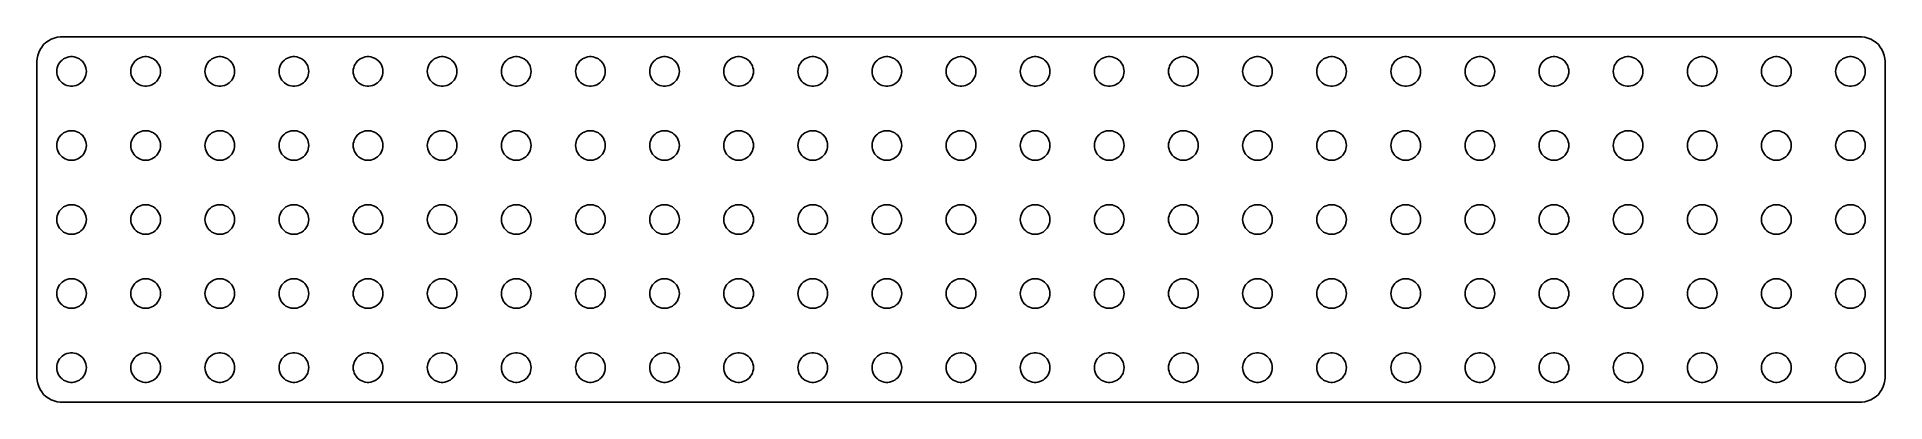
# Model space of a CAD drawing. Header units: metres. Extents: x -187 to 187, y -37 to 37.
import ezdxf

# ---------------------------------------------------------------- set-up
doc = ezdxf.new("R2010")
doc.units = ezdxf.units.M

msp = doc.modelspace()

# ---------------------------------------------------------------- linework, layer by layer
for p, q in [((-186.649, 33.8406), (-186.843, 33.2434)), ((-186.382, 34.4088), (-186.649, 33.8406)), ((-186.045, 34.9389), (-186.382, 34.4088)), ((-185.645, 35.4227), (-186.045, 34.9389)), ((-185.187, 35.8526), (-185.645, 35.4227)), ((-184.679, 36.2216), (-185.187, 35.8526)), ((-184.129, 36.5241), (-184.679, 36.2216)), ((-183.545, 36.7553), (-184.129, 36.5241)), ((-182.937, 36.9114), (-183.545, 36.7553)), ((-182.314, 36.9901), (-182.937, 36.9114)), ((182.314, 36.9901), (-182.314, 36.9901)), ((182.937, 36.9114), (182.314, 36.9901)), ((183.545, 36.7553), (182.937, 36.9114)), ((184.129, 36.5241), (183.545, 36.7553)), ((184.679, 36.2216), (184.129, 36.5241)), ((185.187, 35.8526), (184.679, 36.2216)), ((185.645, 35.4227), (185.187, 35.8526)), ((186.045, 34.9389), (185.645, 35.4227)), ((186.382, 34.4088), (186.045, 34.9389)), ((186.649, 33.8406), (186.382, 34.4088)), ((186.843, 33.2434), (186.649, 33.8406)), ((-186.961, 32.6267), (-187, 32)), ((-187, 32), (-187, -32)), ((-186.843, 33.2434), (-186.961, 32.6267)), ((-183, 30), (-182.976, 30.376)), ((-182.976, 29.624), (-183, 30)), ((-182.976, 30.376), (-182.906, 30.7461)), ((-182.906, 30.7461), (-182.789, 31.1044)), ((-182.789, 31.1044), (-182.629, 31.4453)), ((-182.629, 31.4453), (-182.427, 31.7634)), ((-182.427, 31.7634), (-182.187, 32.0536)), ((-182.187, 32.0536), (-181.912, 32.3115)), ((-181.912, 32.3115), (-181.607, 32.533)), ((-181.607, 32.533), (-181.277, 32.7145)), ((-181.277, 32.7145), (-180.927, 32.8532)), ((-180.927, 32.8532), (-180.562, 32.9469)), ((-180.562, 32.9469), (-180.188, 32.9941)), ((-180.188, 32.9941), (-179.812, 32.9941)), ((-179.812, 32.9941), (-179.438, 32.9469)), ((-179.438, 32.9469), (-179.073, 32.8532)), ((-179.073, 32.8532), (-178.723, 32.7145)), ((-178.723, 32.7145), (-178.393, 32.533)), ((-178.393, 32.533), (-178.088, 32.3115)), ((-178.088, 32.3115), (-177.813, 32.0536)), ((-177.813, 32.0536), (-177.573, 31.7634)), ((-177.573, 31.7634), (-177.371, 31.4453)), ((-177.371, 31.4453), (-177.211, 31.1044)), ((-177.211, 31.1044), (-177.094, 30.7461)), ((-177.094, 30.7461), (-177.024, 30.376)), ((-177.024, 30.376), (-177, 30)), ((-177, 30), (-177.024, 29.624)), ((-168, 30), (-167.976, 30.376)), ((-167.976, 29.624), (-168, 30)), ((-167.976, 30.376), (-167.906, 30.7461)), ((-167.906, 30.7461), (-167.789, 31.1044)), ((-167.789, 31.1044), (-167.629, 31.4453)), ((-167.629, 31.4453), (-167.427, 31.7634)), ((-167.427, 31.7634), (-167.187, 32.0536)), ((-167.187, 32.0536), (-166.912, 32.3115)), ((-166.912, 32.3115), (-166.607, 32.533)), ((-166.607, 32.533), (-166.277, 32.7145)), ((-166.277, 32.7145), (-165.927, 32.8532)), ((-165.927, 32.8532), (-165.562, 32.9469)), ((-165.562, 32.9469), (-165.188, 32.9941)), ((-165.188, 32.9941), (-164.812, 32.9941)), ((-164.812, 32.9941), (-164.438, 32.9469)), ((-164.438, 32.9469), (-164.073, 32.8532)), ((-164.073, 32.8532), (-163.723, 32.7145)), ((-163.723, 32.7145), (-163.393, 32.533)), ((-163.393, 32.533), (-163.088, 32.3115)), ((-163.088, 32.3115), (-162.813, 32.0536)), ((-162.813, 32.0536), (-162.573, 31.7634)), ((-162.573, 31.7634), (-162.371, 31.4453)), ((-162.371, 31.4453), (-162.211, 31.1044)), ((-162.211, 31.1044), (-162.094, 30.7461)), ((-162.094, 30.7461), (-162.024, 30.376)), ((-162.024, 30.376), (-162, 30)), ((-162, 30), (-162.024, 29.624)), ((-153, 30), (-152.976, 30.376)), ((-152.976, 29.624), (-153, 30)), ((-152.976, 30.376), (-152.906, 30.7461)), ((-152.906, 30.7461), (-152.789, 31.1044)), ((-152.789, 31.1044), (-152.629, 31.4453)), ((-152.629, 31.4453), (-152.427, 31.7634)), ((-152.427, 31.7634), (-152.187, 32.0536)), ((-152.187, 32.0536), (-151.912, 32.3115)), ((-151.912, 32.3115), (-151.607, 32.533)), ((-151.607, 32.533), (-151.277, 32.7145)), ((-151.277, 32.7145), (-150.927, 32.8532)), ((-150.927, 32.8532), (-150.562, 32.9469)), ((-150.562, 32.9469), (-150.188, 32.9941)), ((-150.188, 32.9941), (-149.812, 32.9941)), ((-149.812, 32.9941), (-149.438, 32.9469)), ((-149.438, 32.9469), (-149.073, 32.8532)), ((-149.073, 32.8532), (-148.723, 32.7145)), ((-148.723, 32.7145), (-148.393, 32.533)), ((-148.393, 32.533), (-148.088, 32.3115)), ((-148.088, 32.3115), (-147.813, 32.0536)), ((-147.813, 32.0536), (-147.573, 31.7634)), ((-147.573, 31.7634), (-147.371, 31.4453)), ((-147.371, 31.4453), (-147.211, 31.1044)), ((-147.211, 31.1044), (-147.094, 30.7461)), ((-147.094, 30.7461), (-147.024, 30.376)), ((-147.024, 30.376), (-147, 30)), ((-147, 30), (-147.024, 29.624)), ((-138, 30), (-137.976, 30.376)), ((-137.976, 29.624), (-138, 30)), ((-137.976, 30.376), (-137.906, 30.7461)), ((-137.906, 30.7461), (-137.789, 31.1044)), ((-137.789, 31.1044), (-137.629, 31.4453)), ((-137.629, 31.4453), (-137.427, 31.7634)), ((-137.427, 31.7634), (-137.187, 32.0536)), ((-137.187, 32.0536), (-136.912, 32.3115)), ((-136.912, 32.3115), (-136.607, 32.533)), ((-136.607, 32.533), (-136.277, 32.7145)), ((-136.277, 32.7145), (-135.927, 32.8532)), ((-135.927, 32.8532), (-135.562, 32.9469)), ((-135.562, 32.9469), (-135.188, 32.9941)), ((-135.188, 32.9941), (-134.812, 32.9941)), ((-134.812, 32.9941), (-134.438, 32.9469)), ((-134.438, 32.9469), (-134.073, 32.8532)), ((-134.073, 32.8532), (-133.723, 32.7145)), ((-133.723, 32.7145), (-133.393, 32.533)), ((-133.393, 32.533), (-133.088, 32.3115)), ((-133.088, 32.3115), (-132.813, 32.0536)), ((-132.813, 32.0536), (-132.573, 31.7634)), ((-132.573, 31.7634), (-132.371, 31.4453)), ((-132.371, 31.4453), (-132.211, 31.1044)), ((-132.211, 31.1044), (-132.094, 30.7461)), ((-132.094, 30.7461), (-132.024, 30.376)), ((-132.024, 30.376), (-132, 30)), ((-132, 30), (-132.024, 29.624)), ((-123, 30), (-122.976, 30.376)), ((-122.976, 29.624), (-123, 30)), ((-122.976, 30.376), (-122.906, 30.7461)), ((-122.906, 30.7461), (-122.789, 31.1044)), ((-122.789, 31.1044), (-122.629, 31.4453)), ((-122.629, 31.4453), (-122.427, 31.7634)), ((-122.427, 31.7634), (-122.187, 32.0536)), ((-122.187, 32.0536), (-121.912, 32.3115)), ((-121.912, 32.3115), (-121.607, 32.533)), ((-121.607, 32.533), (-121.277, 32.7145)), ((-121.277, 32.7145), (-120.927, 32.8532)), ((-120.927, 32.8532), (-120.562, 32.9469)), ((-120.562, 32.9469), (-120.188, 32.9941)), ((-120.188, 32.9941), (-119.812, 32.9941)), ((-119.812, 32.9941), (-119.438, 32.9469)), ((-119.438, 32.9469), (-119.073, 32.8532)), ((-119.073, 32.8532), (-118.723, 32.7145)), ((-118.723, 32.7145), (-118.393, 32.533)), ((-118.393, 32.533), (-118.088, 32.3115)), ((-118.088, 32.3115), (-117.813, 32.0536)), ((-117.813, 32.0536), (-117.573, 31.7634)), ((-117.573, 31.7634), (-117.371, 31.4453)), ((-117.371, 31.4453), (-117.211, 31.1044)), ((-117.211, 31.1044), (-117.094, 30.7461)), ((-117.094, 30.7461), (-117.024, 30.376)), ((-117.024, 30.376), (-117, 30)), ((-117, 30), (-117.024, 29.624)), ((-108, 30), (-107.976, 30.376)), ((-107.976, 29.624), (-108, 30)), ((-107.976, 30.376), (-107.906, 30.7461)), ((-107.906, 30.7461), (-107.789, 31.1044)), ((-107.789, 31.1044), (-107.629, 31.4453)), ((-107.629, 31.4453), (-107.427, 31.7634)), ((-107.427, 31.7634), (-107.187, 32.0536)), ((-107.187, 32.0536), (-106.912, 32.3115)), ((-106.912, 32.3115), (-106.607, 32.533)), ((-106.607, 32.533), (-106.277, 32.7145)), ((-106.277, 32.7145), (-105.927, 32.8532)), ((-105.927, 32.8532), (-105.562, 32.9469)), ((-105.562, 32.9469), (-105.188, 32.9941)), ((-105.188, 32.9941), (-104.812, 32.9941)), ((-104.812, 32.9941), (-104.438, 32.9469)), ((-104.438, 32.9469), (-104.073, 32.8532)), ((-104.073, 32.8532), (-103.723, 32.7145)), ((-103.723, 32.7145), (-103.393, 32.533)), ((-103.393, 32.533), (-103.088, 32.3115)), ((-103.088, 32.3115), (-102.813, 32.0536)), ((-102.813, 32.0536), (-102.573, 31.7634)), ((-102.573, 31.7634), (-102.371, 31.4453)), ((-102.371, 31.4453), (-102.211, 31.1044)), ((-102.211, 31.1044), (-102.094, 30.7461)), ((-102.094, 30.7461), (-102.024, 30.376)), ((-102.024, 30.376), (-102, 30)), ((-102, 30), (-102.024, 29.624)), ((-93, 30), (-92.9763, 30.376)), ((-92.9763, 29.624), (-93, 30)), ((-92.9763, 30.376), (-92.9057, 30.7461)), ((-92.9057, 30.7461), (-92.7893, 31.1044)), ((-92.7893, 31.1044), (-92.6289, 31.4453)), ((-92.6289, 31.4453), (-92.427, 31.7634)), ((-92.427, 31.7634), (-92.1869, 32.0536)), ((-92.1869, 32.0536), (-91.9123, 32.3115)), ((-91.9123, 32.3115), (-91.6075, 32.533)), ((-91.6075, 32.533), (-91.2773, 32.7145)), ((-91.2773, 32.7145), (-90.927, 32.8532)), ((-90.927, 32.8532), (-90.5621, 32.9469)), ((-90.5621, 32.9469), (-90.1884, 32.9941)), ((-90.1884, 32.9941), (-89.8116, 32.9941)), ((-89.8116, 32.9941), (-89.4379, 32.9469)), ((-89.4379, 32.9469), (-89.073, 32.8532)), ((-89.073, 32.8532), (-88.7227, 32.7145)), ((-88.7227, 32.7145), (-88.3925, 32.533)), ((-88.3925, 32.533), (-88.0877, 32.3115)), ((-88.0877, 32.3115), (-87.8131, 32.0536)), ((-87.8131, 32.0536), (-87.573, 31.7634)), ((-87.573, 31.7634), (-87.3711, 31.4453)), ((-87.3711, 31.4453), (-87.2107, 31.1044)), ((-87.2107, 31.1044), (-87.0943, 30.7461)), ((-87.0943, 30.7461), (-87.0237, 30.376)), ((-87.0237, 30.376), (-87, 30)), ((-87, 30), (-87.0237, 29.624)), ((-78, 30), (-77.9763, 30.376)), ((-77.9763, 29.624), (-78, 30)), ((-77.9763, 30.376), (-77.9057, 30.7461)), ((-77.9057, 30.7461), (-77.7893, 31.1044)), ((-77.7893, 31.1044), (-77.6289, 31.4453)), ((-77.6289, 31.4453), (-77.427, 31.7634)), ((-77.427, 31.7634), (-77.1869, 32.0536)), ((-77.1869, 32.0536), (-76.9123, 32.3115)), ((-76.9123, 32.3115), (-76.6075, 32.533)), ((-76.6075, 32.533), (-76.2773, 32.7145)), ((-76.2773, 32.7145), (-75.927, 32.8532)), ((-75.927, 32.8532), (-75.5621, 32.9469)), ((-75.5621, 32.9469), (-75.1884, 32.9941)), ((-75.1884, 32.9941), (-74.8116, 32.9941)), ((-74.8116, 32.9941), (-74.4379, 32.9469)), ((-74.4379, 32.9469), (-74.073, 32.8532)), ((-74.073, 32.8532), (-73.7227, 32.7145)), ((-73.7227, 32.7145), (-73.3925, 32.533)), ((-73.3925, 32.533), (-73.0877, 32.3115)), ((-73.0877, 32.3115), (-72.8131, 32.0536)), ((-72.8131, 32.0536), (-72.573, 31.7634)), ((-72.573, 31.7634), (-72.3711, 31.4453)), ((-72.3711, 31.4453), (-72.2107, 31.1044)), ((-72.2107, 31.1044), (-72.0943, 30.7461)), ((-72.0943, 30.7461), (-72.0237, 30.376)), ((-72.0237, 30.376), (-72, 30)), ((-72, 30), (-72.0237, 29.624)), ((-63, 30), (-62.9763, 30.376)), ((-62.9763, 29.624), (-63, 30)), ((-62.9763, 30.376), (-62.9057, 30.7461)), ((-62.9057, 30.7461), (-62.7893, 31.1044)), ((-62.7893, 31.1044), (-62.6289, 31.4453)), ((-62.6289, 31.4453), (-62.427, 31.7634)), ((-62.427, 31.7634), (-62.1869, 32.0536)), ((-62.1869, 32.0536), (-61.9123, 32.3115)), ((-61.9123, 32.3115), (-61.6075, 32.533)), ((-61.6075, 32.533), (-61.2773, 32.7145)), ((-61.2773, 32.7145), (-60.927, 32.8532)), ((-60.927, 32.8532), (-60.5621, 32.9469)), ((-60.5621, 32.9469), (-60.1884, 32.9941)), ((-60.1884, 32.9941), (-59.8116, 32.9941)), ((-59.8116, 32.9941), (-59.4379, 32.9469)), ((-59.4379, 32.9469), (-59.0729, 32.8532)), ((-59.0729, 32.8532), (-58.7227, 32.7145)), ((-58.7227, 32.7145), (-58.3925, 32.533)), ((-58.3925, 32.533), (-58.0877, 32.3115)), ((-58.0877, 32.3115), (-57.8131, 32.0536)), ((-57.8131, 32.0536), (-57.5729, 31.7634)), ((-57.5729, 31.7634), (-57.3711, 31.4453)), ((-57.3711, 31.4453), (-57.2107, 31.1044)), ((-57.2107, 31.1044), (-57.0942, 30.7461)), ((-57.0942, 30.7461), (-57.0237, 30.376)), ((-57.0237, 30.376), (-57, 30)), ((-57, 30), (-57.0237, 29.624)), ((-48, 30), (-47.9763, 30.376)), ((-47.9763, 29.624), (-48, 30)), ((-47.9763, 30.376), (-47.9057, 30.7461)), ((-47.9057, 30.7461), (-47.7893, 31.1044)), ((-47.7893, 31.1044), (-47.6289, 31.4453)), ((-47.6289, 31.4453), (-47.427, 31.7634)), ((-47.427, 31.7634), (-47.1869, 32.0536)), ((-47.1869, 32.0536), (-46.9123, 32.3115)), ((-46.9123, 32.3115), (-46.6075, 32.533)), ((-46.6075, 32.533), (-46.2773, 32.7145)), ((-46.2773, 32.7145), (-45.927, 32.8532)), ((-45.927, 32.8532), (-45.5621, 32.9469)), ((-45.5621, 32.9469), (-45.1884, 32.9941)), ((-45.1884, 32.9941), (-44.8116, 32.9941)), ((-44.8116, 32.9941), (-44.4379, 32.9469)), ((-44.4379, 32.9469), (-44.0729, 32.8532)), ((-44.0729, 32.8532), (-43.7227, 32.7145)), ((-43.7227, 32.7145), (-43.3925, 32.533)), ((-43.3925, 32.533), (-43.0877, 32.3115)), ((-43.0877, 32.3115), (-42.8131, 32.0536)), ((-42.8131, 32.0536), (-42.5729, 31.7634)), ((-42.5729, 31.7634), (-42.3711, 31.4453)), ((-42.3711, 31.4453), (-42.2107, 31.1044)), ((-42.2107, 31.1044), (-42.0942, 30.7461)), ((-42.0942, 30.7461), (-42.0237, 30.376)), ((-42.0237, 30.376), (-42, 30)), ((-42, 30), (-42.0237, 29.624)), ((-33, 30), (-32.9763, 30.376)), ((-32.9763, 29.624), (-33, 30)), ((-32.9763, 30.376), (-32.9057, 30.7461)), ((-32.9057, 30.7461), (-32.7893, 31.1044)), ((-32.7893, 31.1044), (-32.6289, 31.4453)), ((-32.6289, 31.4453), (-32.427, 31.7634)), ((-32.427, 31.7634), (-32.1869, 32.0536)), ((-32.1869, 32.0536), (-31.9123, 32.3115)), ((-31.9123, 32.3115), (-31.6075, 32.533)), ((-31.6075, 32.533), (-31.2773, 32.7145)), ((-31.2773, 32.7145), (-30.927, 32.8532)), ((-30.927, 32.8532), (-30.5621, 32.9469)), ((-30.5621, 32.9469), (-30.1884, 32.9941)), ((-30.1884, 32.9941), (-29.8116, 32.9941)), ((-29.8116, 32.9941), (-29.4379, 32.9469)), ((-29.4379, 32.9469), (-29.0729, 32.8532)), ((-29.0729, 32.8532), (-28.7227, 32.7145)), ((-28.7227, 32.7145), (-28.3925, 32.533)), ((-28.3925, 32.533), (-28.0877, 32.3115)), ((-28.0877, 32.3115), (-27.8131, 32.0536)), ((-27.8131, 32.0536), (-27.5729, 31.7634)), ((-27.5729, 31.7634), (-27.3711, 31.4453)), ((-27.3711, 31.4453), (-27.2107, 31.1044)), ((-27.2107, 31.1044), (-27.0942, 30.7461)), ((-27.0942, 30.7461), (-27.0237, 30.376)), ((-27.0237, 30.376), (-27, 30)), ((-27, 30), (-27.0237, 29.624)), ((-18, 30), (-17.9763, 30.376)), ((-17.9763, 29.624), (-18, 30)), ((-17.9763, 30.376), (-17.9057, 30.7461)), ((-17.9057, 30.7461), (-17.7893, 31.1044)), ((-17.7893, 31.1044), (-17.6289, 31.4453)), ((-17.6289, 31.4453), (-17.427, 31.7634)), ((-17.427, 31.7634), (-17.1869, 32.0536)), ((-17.1869, 32.0536), (-16.9123, 32.3115)), ((-16.9123, 32.3115), (-16.6075, 32.533)), ((-16.6075, 32.533), (-16.2773, 32.7145)), ((-16.2773, 32.7145), (-15.927, 32.8532)), ((-15.927, 32.8532), (-15.5621, 32.9469)), ((-15.5621, 32.9469), (-15.1884, 32.9941)), ((-15.1884, 32.9941), (-14.8116, 32.9941)), ((-14.8116, 32.9941), (-14.4379, 32.9469)), ((-14.4379, 32.9469), (-14.0729, 32.8532)), ((-14.0729, 32.8532), (-13.7227, 32.7145)), ((-13.7227, 32.7145), (-13.3925, 32.533)), ((-13.3925, 32.533), (-13.0877, 32.3115)), ((-13.0877, 32.3115), (-12.8131, 32.0536)), ((-12.8131, 32.0536), (-12.5729, 31.7634)), ((-12.5729, 31.7634), (-12.3711, 31.4453)), ((-12.3711, 31.4453), (-12.2107, 31.1044)), ((-12.2107, 31.1044), (-12.0942, 30.7461)), ((-12.0942, 30.7461), (-12.0237, 30.376)), ((-12.0237, 30.376), (-12, 30)), ((-12, 30), (-12.0237, 29.624)), ((-3, 30), (-2.97633, 30.376)), ((-2.97633, 29.624), (-3, 30)), ((-2.97633, 30.376), (-2.90575, 30.7461)), ((-2.90575, 30.7461), (-2.78932, 31.1044)), ((-2.78932, 31.1044), (-2.62891, 31.4453)), ((-2.62891, 31.4453), (-2.42705, 31.7634)), ((-2.42705, 31.7634), (-2.1869, 32.0536)), ((-2.1869, 32.0536), (-1.91226, 32.3115)), ((-1.91226, 32.3115), (-1.60747, 32.533)), ((-1.60747, 32.533), (-1.27733, 32.7145)), ((-1.27733, 32.7145), (-0.92705, 32.8532)), ((-0.92705, 32.8532), (-0.56213, 32.9469)), ((-0.56213, 32.9469), (-0.18837, 32.9941)), ((-0.18837, 32.9941), (0.18837, 32.9941)), ((0.18837, 32.9941), (0.56213, 32.9469)), ((0.56213, 32.9469), (0.92705, 32.8532)), ((0.92705, 32.8532), (1.27733, 32.7145)), ((1.27733, 32.7145), (1.60747, 32.533)), ((1.60747, 32.533), (1.91226, 32.3115)), ((1.91226, 32.3115), (2.1869, 32.0536)), ((2.1869, 32.0536), (2.42705, 31.7634)), ((2.42705, 31.7634), (2.62891, 31.4453)), ((2.62891, 31.4453), (2.78932, 31.1044)), ((2.78932, 31.1044), (2.90575, 30.7461)), ((2.90575, 30.7461), (2.97633, 30.376)), ((2.97633, 30.376), (3, 30)), ((3, 30), (2.97633, 29.624)), ((12, 30), (12.0237, 30.376)), ((12.0237, 29.624), (12, 30)), ((12.0237, 30.376), (12.0942, 30.7461)), ((12.0942, 30.7461), (12.2107, 31.1044)), ((12.2107, 31.1044), (12.3711, 31.4453)), ((12.3711, 31.4453), (12.5729, 31.7634)), ((12.5729, 31.7634), (12.8131, 32.0536)), ((12.8131, 32.0536), (13.0877, 32.3115)), ((13.0877, 32.3115), (13.3925, 32.533)), ((13.3925, 32.533), (13.7227, 32.7145)), ((13.7227, 32.7145), (14.0729, 32.8532)), ((14.0729, 32.8532), (14.4379, 32.9469)), ((14.4379, 32.9469), (14.8116, 32.9941)), ((14.8116, 32.9941), (15.1884, 32.9941)), ((15.1884, 32.9941), (15.5621, 32.9469)), ((15.5621, 32.9469), (15.927, 32.8532)), ((15.927, 32.8532), (16.2773, 32.7145)), ((16.2773, 32.7145), (16.6075, 32.533)), ((16.6075, 32.533), (16.9123, 32.3115)), ((16.9123, 32.3115), (17.1869, 32.0536)), ((17.1869, 32.0536), (17.427, 31.7634)), ((17.427, 31.7634), (17.6289, 31.4453)), ((17.6289, 31.4453), (17.7893, 31.1044)), ((17.7893, 31.1044), (17.9057, 30.7461)), ((17.9057, 30.7461), (17.9763, 30.376)), ((17.9763, 30.376), (18, 30)), ((18, 30), (17.9763, 29.624)), ((27, 30), (27.0237, 30.376)), ((27.0237, 29.624), (27, 30)), ((27.0237, 30.376), (27.0942, 30.7461)), ((27.0942, 30.7461), (27.2107, 31.1044)), ((27.2107, 31.1044), (27.3711, 31.4453)), ((27.3711, 31.4453), (27.5729, 31.7634)), ((27.5729, 31.7634), (27.8131, 32.0536)), ((27.8131, 32.0536), (28.0877, 32.3115)), ((28.0877, 32.3115), (28.3925, 32.533)), ((28.3925, 32.533), (28.7227, 32.7145)), ((28.7227, 32.7145), (29.0729, 32.8532)), ((29.0729, 32.8532), (29.4379, 32.9469)), ((29.4379, 32.9469), (29.8116, 32.9941)), ((29.8116, 32.9941), (30.1884, 32.9941)), ((30.1884, 32.9941), (30.5621, 32.9469)), ((30.5621, 32.9469), (30.927, 32.8532)), ((30.927, 32.8532), (31.2773, 32.7145)), ((31.2773, 32.7145), (31.6075, 32.533)), ((31.6075, 32.533), (31.9123, 32.3115)), ((31.9123, 32.3115), (32.1869, 32.0536)), ((32.1869, 32.0536), (32.427, 31.7634)), ((32.427, 31.7634), (32.6289, 31.4453)), ((32.6289, 31.4453), (32.7893, 31.1044)), ((32.7893, 31.1044), (32.9057, 30.7461)), ((32.9057, 30.7461), (32.9763, 30.376)), ((32.9763, 30.376), (33, 30)), ((33, 30), (32.9763, 29.624)), ((42, 30), (42.0237, 30.376)), ((42.0237, 29.624), (42, 30)), ((42.0237, 30.376), (42.0942, 30.7461)), ((42.0942, 30.7461), (42.2107, 31.1044)), ((42.2107, 31.1044), (42.3711, 31.4453)), ((42.3711, 31.4453), (42.5729, 31.7634)), ((42.5729, 31.7634), (42.8131, 32.0536)), ((42.8131, 32.0536), (43.0877, 32.3115)), ((43.0877, 32.3115), (43.3925, 32.533)), ((43.3925, 32.533), (43.7227, 32.7145)), ((43.7227, 32.7145), (44.0729, 32.8532)), ((44.0729, 32.8532), (44.4379, 32.9469)), ((44.4379, 32.9469), (44.8116, 32.9941)), ((44.8116, 32.9941), (45.1884, 32.9941)), ((45.1884, 32.9941), (45.5621, 32.9469)), ((45.5621, 32.9469), (45.927, 32.8532)), ((45.927, 32.8532), (46.2773, 32.7145)), ((46.2773, 32.7145), (46.6075, 32.533)), ((46.6075, 32.533), (46.9123, 32.3115)), ((46.9123, 32.3115), (47.1869, 32.0536)), ((47.1869, 32.0536), (47.427, 31.7634)), ((47.427, 31.7634), (47.6289, 31.4453)), ((47.6289, 31.4453), (47.7893, 31.1044)), ((47.7893, 31.1044), (47.9057, 30.7461)), ((47.9057, 30.7461), (47.9763, 30.376)), ((47.9763, 30.376), (48, 30)), ((48, 30), (47.9763, 29.624)), ((57, 30), (57.0237, 30.376)), ((57.0237, 29.624), (57, 30)), ((57.0237, 30.376), (57.0942, 30.7461)), ((57.0942, 30.7461), (57.2107, 31.1044)), ((57.2107, 31.1044), (57.3711, 31.4453)), ((57.3711, 31.4453), (57.5729, 31.7634)), ((57.5729, 31.7634), (57.8131, 32.0536)), ((57.8131, 32.0536), (58.0877, 32.3115)), ((58.0877, 32.3115), (58.3925, 32.533)), ((58.3925, 32.533), (58.7227, 32.7145)), ((58.7227, 32.7145), (59.0729, 32.8532)), ((59.0729, 32.8532), (59.4379, 32.9469)), ((59.4379, 32.9469), (59.8116, 32.9941)), ((59.8116, 32.9941), (60.1884, 32.9941)), ((60.1884, 32.9941), (60.5621, 32.9469)), ((60.5621, 32.9469), (60.927, 32.8532)), ((60.927, 32.8532), (61.2773, 32.7145)), ((61.2773, 32.7145), (61.6075, 32.533)), ((61.6075, 32.533), (61.9123, 32.3115)), ((61.9123, 32.3115), (62.1869, 32.0536)), ((62.1869, 32.0536), (62.427, 31.7634)), ((62.427, 31.7634), (62.6289, 31.4453)), ((62.6289, 31.4453), (62.7893, 31.1044)), ((62.7893, 31.1044), (62.9057, 30.7461)), ((62.9057, 30.7461), (62.9763, 30.376)), ((62.9763, 30.376), (63, 30)), ((63, 30), (62.9763, 29.624)), ((72, 30), (72.0237, 30.376)), ((72.0237, 29.624), (72, 30)), ((72.0237, 30.376), (72.0943, 30.7461)), ((72.0943, 30.7461), (72.2107, 31.1044)), ((72.2107, 31.1044), (72.3711, 31.4453)), ((72.3711, 31.4453), (72.573, 31.7634)), ((72.573, 31.7634), (72.8131, 32.0536)), ((72.8131, 32.0536), (73.0877, 32.3115)), ((73.0877, 32.3115), (73.3925, 32.533)), ((73.3925, 32.533), (73.7227, 32.7145)), ((73.7227, 32.7145), (74.073, 32.8532)), ((74.073, 32.8532), (74.4379, 32.9469)), ((74.4379, 32.9469), (74.8116, 32.9941)), ((74.8116, 32.9941), (75.1884, 32.9941)), ((75.1884, 32.9941), (75.5621, 32.9469)), ((75.5621, 32.9469), (75.927, 32.8532)), ((75.927, 32.8532), (76.2773, 32.7145)), ((76.2773, 32.7145), (76.6075, 32.533)), ((76.6075, 32.533), (76.9123, 32.3115)), ((76.9123, 32.3115), (77.1869, 32.0536)), ((77.1869, 32.0536), (77.427, 31.7634)), ((77.427, 31.7634), (77.6289, 31.4453)), ((77.6289, 31.4453), (77.7893, 31.1044)), ((77.7893, 31.1044), (77.9057, 30.7461)), ((77.9057, 30.7461), (77.9763, 30.376)), ((77.9763, 30.376), (78, 30)), ((78, 30), (77.9763, 29.624)), ((87, 30), (87.0237, 30.376)), ((87.0237, 29.624), (87, 30)), ((87.0237, 30.376), (87.0943, 30.7461)), ((87.0943, 30.7461), (87.2107, 31.1044)), ((87.2107, 31.1044), (87.3711, 31.4453)), ((87.3711, 31.4453), (87.573, 31.7634)), ((87.573, 31.7634), (87.8131, 32.0536)), ((87.8131, 32.0536), (88.0877, 32.3115)), ((88.0877, 32.3115), (88.3925, 32.533)), ((88.3925, 32.533), (88.7227, 32.7145)), ((88.7227, 32.7145), (89.073, 32.8532)), ((89.073, 32.8532), (89.4379, 32.9469)), ((89.4379, 32.9469), (89.8116, 32.9941)), ((89.8116, 32.9941), (90.1884, 32.9941)), ((90.1884, 32.9941), (90.5621, 32.9469)), ((90.5621, 32.9469), (90.927, 32.8532)), ((90.927, 32.8532), (91.2773, 32.7145)), ((91.2773, 32.7145), (91.6075, 32.533)), ((91.6075, 32.533), (91.9123, 32.3115)), ((91.9123, 32.3115), (92.1869, 32.0536)), ((92.1869, 32.0536), (92.427, 31.7634)), ((92.427, 31.7634), (92.6289, 31.4453)), ((92.6289, 31.4453), (92.7893, 31.1044)), ((92.7893, 31.1044), (92.9057, 30.7461)), ((92.9057, 30.7461), (92.9763, 30.376)), ((92.9763, 30.376), (93, 30)), ((93, 30), (92.9763, 29.624)), ((102, 30), (102.024, 30.376)), ((102.024, 29.624), (102, 30)), ((102.024, 30.376), (102.094, 30.7461)), ((102.094, 30.7461), (102.211, 31.1044)), ((102.211, 31.1044), (102.371, 31.4453)), ((102.371, 31.4453), (102.573, 31.7634)), ((102.573, 31.7634), (102.813, 32.0536)), ((102.813, 32.0536), (103.088, 32.3115)), ((103.088, 32.3115), (103.393, 32.533)), ((103.393, 32.533), (103.723, 32.7145)), ((103.723, 32.7145), (104.073, 32.8532)), ((104.073, 32.8532), (104.438, 32.9469)), ((104.438, 32.9469), (104.812, 32.9941)), ((104.812, 32.9941), (105.188, 32.9941)), ((105.188, 32.9941), (105.562, 32.9469)), ((105.562, 32.9469), (105.927, 32.8532)), ((105.927, 32.8532), (106.277, 32.7145)), ((106.277, 32.7145), (106.607, 32.533)), ((106.607, 32.533), (106.912, 32.3115)), ((106.912, 32.3115), (107.187, 32.0536)), ((107.187, 32.0536), (107.427, 31.7634)), ((107.427, 31.7634), (107.629, 31.4453)), ((107.629, 31.4453), (107.789, 31.1044)), ((107.789, 31.1044), (107.906, 30.7461)), ((107.906, 30.7461), (107.976, 30.376)), ((107.976, 30.376), (108, 30)), ((108, 30), (107.976, 29.624)), ((117, 30), (117.024, 30.376)), ((117.024, 29.624), (117, 30)), ((117.024, 30.376), (117.094, 30.7461)), ((117.094, 30.7461), (117.211, 31.1044)), ((117.211, 31.1044), (117.371, 31.4453)), ((117.371, 31.4453), (117.573, 31.7634)), ((117.573, 31.7634), (117.813, 32.0536)), ((117.813, 32.0536), (118.088, 32.3115)), ((118.088, 32.3115), (118.393, 32.533)), ((118.393, 32.533), (118.723, 32.7145)), ((118.723, 32.7145), (119.073, 32.8532)), ((119.073, 32.8532), (119.438, 32.9469)), ((119.438, 32.9469), (119.812, 32.9941)), ((119.812, 32.9941), (120.188, 32.9941)), ((120.188, 32.9941), (120.562, 32.9469)), ((120.562, 32.9469), (120.927, 32.8532)), ((120.927, 32.8532), (121.277, 32.7145)), ((121.277, 32.7145), (121.607, 32.533)), ((121.607, 32.533), (121.912, 32.3115)), ((121.912, 32.3115), (122.187, 32.0536)), ((122.187, 32.0536), (122.427, 31.7634)), ((122.427, 31.7634), (122.629, 31.4453)), ((122.629, 31.4453), (122.789, 31.1044)), ((122.789, 31.1044), (122.906, 30.7461)), ((122.906, 30.7461), (122.976, 30.376)), ((122.976, 30.376), (123, 30)), ((123, 30), (122.976, 29.624)), ((132, 30), (132.024, 30.376)), ((132.024, 29.624), (132, 30)), ((132.024, 30.376), (132.094, 30.7461)), ((132.094, 30.7461), (132.211, 31.1044)), ((132.211, 31.1044), (132.371, 31.4453)), ((132.371, 31.4453), (132.573, 31.7634)), ((132.573, 31.7634), (132.813, 32.0536)), ((132.813, 32.0536), (133.088, 32.3115)), ((133.088, 32.3115), (133.393, 32.533)), ((133.393, 32.533), (133.723, 32.7145)), ((133.723, 32.7145), (134.073, 32.8532)), ((134.073, 32.8532), (134.438, 32.9469)), ((134.438, 32.9469), (134.812, 32.9941)), ((134.812, 32.9941), (135.188, 32.9941)), ((135.188, 32.9941), (135.562, 32.9469)), ((135.562, 32.9469), (135.927, 32.8532)), ((135.927, 32.8532), (136.277, 32.7145)), ((136.277, 32.7145), (136.607, 32.533)), ((136.607, 32.533), (136.912, 32.3115)), ((136.912, 32.3115), (137.187, 32.0536)), ((137.187, 32.0536), (137.427, 31.7634)), ((137.427, 31.7634), (137.629, 31.4453)), ((137.629, 31.4453), (137.789, 31.1044)), ((137.789, 31.1044), (137.906, 30.7461)), ((137.906, 30.7461), (137.976, 30.376)), ((137.976, 30.376), (138, 30)), ((138, 30), (137.976, 29.624)), ((147, 30), (147.024, 30.376)), ((147.024, 29.624), (147, 30)), ((147.024, 30.376), (147.094, 30.7461)), ((147.094, 30.7461), (147.211, 31.1044)), ((147.211, 31.1044), (147.371, 31.4453)), ((147.371, 31.4453), (147.573, 31.7634)), ((147.573, 31.7634), (147.813, 32.0536)), ((147.813, 32.0536), (148.088, 32.3115)), ((148.088, 32.3115), (148.393, 32.533)), ((148.393, 32.533), (148.723, 32.7145)), ((148.723, 32.7145), (149.073, 32.8532)), ((149.073, 32.8532), (149.438, 32.9469)), ((149.438, 32.9469), (149.812, 32.9941)), ((149.812, 32.9941), (150.188, 32.9941)), ((150.188, 32.9941), (150.562, 32.9469)), ((150.562, 32.9469), (150.927, 32.8532)), ((150.927, 32.8532), (151.277, 32.7145)), ((151.277, 32.7145), (151.607, 32.533)), ((151.607, 32.533), (151.912, 32.3115)), ((151.912, 32.3115), (152.187, 32.0536)), ((152.187, 32.0536), (152.427, 31.7634)), ((152.427, 31.7634), (152.629, 31.4453)), ((152.629, 31.4453), (152.789, 31.1044)), ((152.789, 31.1044), (152.906, 30.7461)), ((152.906, 30.7461), (152.976, 30.376)), ((152.976, 30.376), (153, 30)), ((153, 30), (152.976, 29.624)), ((162, 30), (162.024, 30.376)), ((162.024, 29.624), (162, 30)), ((162.024, 30.376), (162.094, 30.7461)), ((162.094, 30.7461), (162.211, 31.1044)), ((162.211, 31.1044), (162.371, 31.4453)), ((162.371, 31.4453), (162.573, 31.7634)), ((162.573, 31.7634), (162.813, 32.0536)), ((162.813, 32.0536), (163.088, 32.3115)), ((163.088, 32.3115), (163.393, 32.533)), ((163.393, 32.533), (163.723, 32.7145)), ((163.723, 32.7145), (164.073, 32.8532)), ((164.073, 32.8532), (164.438, 32.9469)), ((164.438, 32.9469), (164.812, 32.9941)), ((164.812, 32.9941), (165.188, 32.9941)), ((165.188, 32.9941), (165.562, 32.9469)), ((165.562, 32.9469), (165.927, 32.8532)), ((165.927, 32.8532), (166.277, 32.7145)), ((166.277, 32.7145), (166.607, 32.533)), ((166.607, 32.533), (166.912, 32.3115)), ((166.912, 32.3115), (167.187, 32.0536)), ((167.187, 32.0536), (167.427, 31.7634)), ((167.427, 31.7634), (167.629, 31.4453)), ((167.629, 31.4453), (167.789, 31.1044)), ((167.789, 31.1044), (167.906, 30.7461)), ((167.906, 30.7461), (167.976, 30.376)), ((167.976, 30.376), (168, 30)), ((168, 30), (167.976, 29.624)), ((177, 30), (177.024, 30.376)), ((177.024, 29.624), (177, 30)), ((177.024, 30.376), (177.094, 30.7461)), ((177.094, 30.7461), (177.211, 31.1044)), ((177.211, 31.1044), (177.371, 31.4453)), ((177.371, 31.4453), (177.573, 31.7634)), ((177.573, 31.7634), (177.813, 32.0536)), ((177.813, 32.0536), (178.088, 32.3115)), ((178.088, 32.3115), (178.393, 32.533)), ((178.393, 32.533), (178.723, 32.7145)), ((178.723, 32.7145), (179.073, 32.8532)), ((179.073, 32.8532), (179.438, 32.9469)), ((179.438, 32.9469), (179.812, 32.9941)), ((179.812, 32.9941), (180.188, 32.9941)), ((180.188, 32.9941), (180.562, 32.9469)), ((180.562, 32.9469), (180.927, 32.8532)), ((180.927, 32.8532), (181.277, 32.7145)), ((181.277, 32.7145), (181.607, 32.533)), ((181.607, 32.533), (181.912, 32.3115)), ((181.912, 32.3115), (182.187, 32.0536)), ((182.187, 32.0536), (182.427, 31.7634)), ((182.427, 31.7634), (182.629, 31.4453)), ((182.629, 31.4453), (182.789, 31.1044)), ((182.789, 31.1044), (182.906, 30.7461)), ((182.906, 30.7461), (182.976, 30.376)), ((182.976, 30.376), (183, 30)), ((183, 30), (182.976, 29.624)), ((186.961, 32.6267), (186.843, 33.2434)), ((187, 32), (186.961, 32.6267)), ((187, -32), (187, 32)), ((-182.906, 29.2539), (-182.976, 29.624)), ((-182.789, 28.8956), (-182.906, 29.2539)), ((-182.629, 28.5547), (-182.789, 28.8956)), ((-182.427, 28.2366), (-182.629, 28.5547)), ((-182.187, 27.9464), (-182.427, 28.2366)), ((-181.912, 27.6884), (-182.187, 27.9464)), ((-181.607, 27.467), (-181.912, 27.6884)), ((-181.277, 27.2855), (-181.607, 27.467)), ((-180.927, 27.1468), (-181.277, 27.2855)), ((-180.562, 27.0531), (-180.927, 27.1468)), ((-180.188, 27.0059), (-180.562, 27.0531)), ((-179.812, 27.0059), (-180.188, 27.0059)), ((-179.438, 27.0531), (-179.812, 27.0059)), ((-179.073, 27.1468), (-179.438, 27.0531)), ((-178.723, 27.2855), (-179.073, 27.1468)), ((-178.393, 27.467), (-178.723, 27.2855)), ((-178.088, 27.6884), (-178.393, 27.467)), ((-177.813, 27.9464), (-178.088, 27.6884)), ((-177.573, 28.2366), (-177.813, 27.9464)), ((-177.371, 28.5547), (-177.573, 28.2366)), ((-177.211, 28.8956), (-177.371, 28.5547)), ((-177.094, 29.2539), (-177.211, 28.8956)), ((-177.024, 29.624), (-177.094, 29.2539)), ((-167.906, 29.2539), (-167.976, 29.624)), ((-167.789, 28.8956), (-167.906, 29.2539)), ((-167.629, 28.5547), (-167.789, 28.8956)), ((-167.427, 28.2366), (-167.629, 28.5547)), ((-167.187, 27.9464), (-167.427, 28.2366)), ((-166.912, 27.6884), (-167.187, 27.9464)), ((-166.607, 27.467), (-166.912, 27.6884)), ((-166.277, 27.2855), (-166.607, 27.467)), ((-165.927, 27.1468), (-166.277, 27.2855)), ((-165.562, 27.0531), (-165.927, 27.1468)), ((-165.188, 27.0059), (-165.562, 27.0531)), ((-164.812, 27.0059), (-165.188, 27.0059)), ((-164.438, 27.0531), (-164.812, 27.0059)), ((-164.073, 27.1468), (-164.438, 27.0531)), ((-163.723, 27.2855), (-164.073, 27.1468)), ((-163.393, 27.467), (-163.723, 27.2855)), ((-163.088, 27.6884), (-163.393, 27.467)), ((-162.813, 27.9464), (-163.088, 27.6884)), ((-162.573, 28.2366), (-162.813, 27.9464)), ((-162.371, 28.5547), (-162.573, 28.2366)), ((-162.211, 28.8956), (-162.371, 28.5547)), ((-162.094, 29.2539), (-162.211, 28.8956)), ((-162.024, 29.624), (-162.094, 29.2539)), ((-152.906, 29.2539), (-152.976, 29.624)), ((-152.789, 28.8956), (-152.906, 29.2539)), ((-152.629, 28.5547), (-152.789, 28.8956)), ((-152.427, 28.2366), (-152.629, 28.5547)), ((-152.187, 27.9464), (-152.427, 28.2366)), ((-151.912, 27.6884), (-152.187, 27.9464)), ((-151.607, 27.467), (-151.912, 27.6884)), ((-151.277, 27.2855), (-151.607, 27.467)), ((-150.927, 27.1468), (-151.277, 27.2855)), ((-150.562, 27.0531), (-150.927, 27.1468)), ((-150.188, 27.0059), (-150.562, 27.0531)), ((-149.812, 27.0059), (-150.188, 27.0059)), ((-149.438, 27.0531), (-149.812, 27.0059)), ((-149.073, 27.1468), (-149.438, 27.0531)), ((-148.723, 27.2855), (-149.073, 27.1468)), ((-148.393, 27.467), (-148.723, 27.2855)), ((-148.088, 27.6884), (-148.393, 27.467)), ((-147.813, 27.9464), (-148.088, 27.6884)), ((-147.573, 28.2366), (-147.813, 27.9464)), ((-147.371, 28.5547), (-147.573, 28.2366)), ((-147.211, 28.8956), (-147.371, 28.5547)), ((-147.094, 29.2539), (-147.211, 28.8956)), ((-147.024, 29.624), (-147.094, 29.2539)), ((-137.906, 29.2539), (-137.976, 29.624)), ((-137.789, 28.8956), (-137.906, 29.2539)), ((-137.629, 28.5547), (-137.789, 28.8956)), ((-137.427, 28.2366), (-137.629, 28.5547)), ((-137.187, 27.9464), (-137.427, 28.2366)), ((-136.912, 27.6884), (-137.187, 27.9464)), ((-136.607, 27.467), (-136.912, 27.6884)), ((-136.277, 27.2855), (-136.607, 27.467)), ((-135.927, 27.1468), (-136.277, 27.2855)), ((-135.562, 27.0531), (-135.927, 27.1468)), ((-135.188, 27.0059), (-135.562, 27.0531)), ((-134.812, 27.0059), (-135.188, 27.0059)), ((-134.438, 27.0531), (-134.812, 27.0059)), ((-134.073, 27.1468), (-134.438, 27.0531)), ((-133.723, 27.2855), (-134.073, 27.1468)), ((-133.393, 27.467), (-133.723, 27.2855)), ((-133.088, 27.6884), (-133.393, 27.467)), ((-132.813, 27.9464), (-133.088, 27.6884)), ((-132.573, 28.2366), (-132.813, 27.9464)), ((-132.371, 28.5547), (-132.573, 28.2366)), ((-132.211, 28.8956), (-132.371, 28.5547)), ((-132.094, 29.2539), (-132.211, 28.8956)), ((-132.024, 29.624), (-132.094, 29.2539)), ((-122.906, 29.2539), (-122.976, 29.624)), ((-122.789, 28.8956), (-122.906, 29.2539)), ((-122.629, 28.5547), (-122.789, 28.8956)), ((-122.427, 28.2366), (-122.629, 28.5547)), ((-122.187, 27.9464), (-122.427, 28.2366)), ((-121.912, 27.6884), (-122.187, 27.9464)), ((-121.607, 27.467), (-121.912, 27.6884)), ((-121.277, 27.2855), (-121.607, 27.467)), ((-120.927, 27.1468), (-121.277, 27.2855)), ((-120.562, 27.0531), (-120.927, 27.1468)), ((-120.188, 27.0059), (-120.562, 27.0531)), ((-119.812, 27.0059), (-120.188, 27.0059)), ((-119.438, 27.0531), (-119.812, 27.0059)), ((-119.073, 27.1468), (-119.438, 27.0531)), ((-118.723, 27.2855), (-119.073, 27.1468)), ((-118.393, 27.467), (-118.723, 27.2855)), ((-118.088, 27.6884), (-118.393, 27.467)), ((-117.813, 27.9464), (-118.088, 27.6884)), ((-117.573, 28.2366), (-117.813, 27.9464)), ((-117.371, 28.5547), (-117.573, 28.2366)), ((-117.211, 28.8956), (-117.371, 28.5547)), ((-117.094, 29.2539), (-117.211, 28.8956)), ((-117.024, 29.624), (-117.094, 29.2539)), ((-107.906, 29.2539), (-107.976, 29.624)), ((-107.789, 28.8956), (-107.906, 29.2539)), ((-107.629, 28.5547), (-107.789, 28.8956)), ((-107.427, 28.2366), (-107.629, 28.5547)), ((-107.187, 27.9464), (-107.427, 28.2366)), ((-106.912, 27.6884), (-107.187, 27.9464)), ((-106.607, 27.467), (-106.912, 27.6884)), ((-106.277, 27.2855), (-106.607, 27.467)), ((-105.927, 27.1468), (-106.277, 27.2855)), ((-105.562, 27.0531), (-105.927, 27.1468)), ((-105.188, 27.0059), (-105.562, 27.0531)), ((-104.812, 27.0059), (-105.188, 27.0059)), ((-104.438, 27.0531), (-104.812, 27.0059)), ((-104.073, 27.1468), (-104.438, 27.0531)), ((-103.723, 27.2855), (-104.073, 27.1468)), ((-103.393, 27.467), (-103.723, 27.2855)), ((-103.088, 27.6884), (-103.393, 27.467)), ((-102.813, 27.9464), (-103.088, 27.6884)), ((-102.573, 28.2366), (-102.813, 27.9464)), ((-102.371, 28.5547), (-102.573, 28.2366)), ((-102.211, 28.8956), (-102.371, 28.5547)), ((-102.094, 29.2539), (-102.211, 28.8956)), ((-102.024, 29.624), (-102.094, 29.2539)), ((-92.9057, 29.2539), (-92.9763, 29.624)), ((-92.7893, 28.8956), (-92.9057, 29.2539)), ((-92.6289, 28.5547), (-92.7893, 28.8956)), ((-92.427, 28.2366), (-92.6289, 28.5547)), ((-92.1869, 27.9464), (-92.427, 28.2366)), ((-91.9123, 27.6884), (-92.1869, 27.9464)), ((-91.6075, 27.467), (-91.9123, 27.6884)), ((-91.2773, 27.2855), (-91.6075, 27.467)), ((-90.927, 27.1468), (-91.2773, 27.2855)), ((-90.5621, 27.0531), (-90.927, 27.1468)), ((-90.1884, 27.0059), (-90.5621, 27.0531)), ((-89.8116, 27.0059), (-90.1884, 27.0059)), ((-89.4379, 27.0531), (-89.8116, 27.0059)), ((-89.073, 27.1468), (-89.4379, 27.0531)), ((-88.7227, 27.2855), (-89.073, 27.1468)), ((-88.3925, 27.467), (-88.7227, 27.2855)), ((-88.0877, 27.6884), (-88.3925, 27.467)), ((-87.8131, 27.9464), (-88.0877, 27.6884)), ((-87.573, 28.2366), (-87.8131, 27.9464)), ((-87.3711, 28.5547), (-87.573, 28.2366)), ((-87.2107, 28.8956), (-87.3711, 28.5547)), ((-87.0943, 29.2539), (-87.2107, 28.8956)), ((-87.0237, 29.624), (-87.0943, 29.2539)), ((-77.9057, 29.2539), (-77.9763, 29.624)), ((-77.7893, 28.8956), (-77.9057, 29.2539)), ((-77.6289, 28.5547), (-77.7893, 28.8956)), ((-77.427, 28.2366), (-77.6289, 28.5547)), ((-77.1869, 27.9464), (-77.427, 28.2366)), ((-76.9123, 27.6884), (-77.1869, 27.9464)), ((-76.6075, 27.467), (-76.9123, 27.6884)), ((-76.2773, 27.2855), (-76.6075, 27.467)), ((-75.927, 27.1468), (-76.2773, 27.2855)), ((-75.5621, 27.0531), (-75.927, 27.1468)), ((-75.1884, 27.0059), (-75.5621, 27.0531)), ((-74.8116, 27.0059), (-75.1884, 27.0059)), ((-74.4379, 27.0531), (-74.8116, 27.0059)), ((-74.073, 27.1468), (-74.4379, 27.0531)), ((-73.7227, 27.2855), (-74.073, 27.1468)), ((-73.3925, 27.467), (-73.7227, 27.2855)), ((-73.0877, 27.6884), (-73.3925, 27.467)), ((-72.8131, 27.9464), (-73.0877, 27.6884)), ((-72.573, 28.2366), (-72.8131, 27.9464)), ((-72.3711, 28.5547), (-72.573, 28.2366)), ((-72.2107, 28.8956), (-72.3711, 28.5547)), ((-72.0943, 29.2539), (-72.2107, 28.8956)), ((-72.0237, 29.624), (-72.0943, 29.2539)), ((-62.9057, 29.2539), (-62.9763, 29.624)), ((-62.7893, 28.8956), (-62.9057, 29.2539)), ((-62.6289, 28.5547), (-62.7893, 28.8956)), ((-62.427, 28.2366), (-62.6289, 28.5547)), ((-62.1869, 27.9464), (-62.427, 28.2366)), ((-61.9123, 27.6884), (-62.1869, 27.9464)), ((-61.6075, 27.467), (-61.9123, 27.6884)), ((-61.2773, 27.2855), (-61.6075, 27.467)), ((-60.927, 27.1468), (-61.2773, 27.2855)), ((-60.5621, 27.0531), (-60.927, 27.1468)), ((-60.1884, 27.0059), (-60.5621, 27.0531)), ((-59.8116, 27.0059), (-60.1884, 27.0059)), ((-59.4379, 27.0531), (-59.8116, 27.0059)), ((-59.0729, 27.1468), (-59.4379, 27.0531)), ((-58.7227, 27.2855), (-59.0729, 27.1468)), ((-58.3925, 27.467), (-58.7227, 27.2855)), ((-58.0877, 27.6884), (-58.3925, 27.467)), ((-57.8131, 27.9464), (-58.0877, 27.6884)), ((-57.5729, 28.2366), (-57.8131, 27.9464)), ((-57.3711, 28.5547), (-57.5729, 28.2366)), ((-57.2107, 28.8956), (-57.3711, 28.5547)), ((-57.0942, 29.2539), (-57.2107, 28.8956)), ((-57.0237, 29.624), (-57.0942, 29.2539)), ((-47.9057, 29.2539), (-47.9763, 29.624)), ((-47.7893, 28.8956), (-47.9057, 29.2539)), ((-47.6289, 28.5547), (-47.7893, 28.8956)), ((-47.427, 28.2366), (-47.6289, 28.5547)), ((-47.1869, 27.9464), (-47.427, 28.2366)), ((-46.9123, 27.6884), (-47.1869, 27.9464)), ((-46.6075, 27.467), (-46.9123, 27.6884)), ((-46.2773, 27.2855), (-46.6075, 27.467)), ((-45.927, 27.1468), (-46.2773, 27.2855)), ((-45.5621, 27.0531), (-45.927, 27.1468)), ((-45.1884, 27.0059), (-45.5621, 27.0531)), ((-44.8116, 27.0059), (-45.1884, 27.0059)), ((-44.4379, 27.0531), (-44.8116, 27.0059)), ((-44.0729, 27.1468), (-44.4379, 27.0531)), ((-43.7227, 27.2855), (-44.0729, 27.1468)), ((-43.3925, 27.467), (-43.7227, 27.2855)), ((-43.0877, 27.6884), (-43.3925, 27.467)), ((-42.8131, 27.9464), (-43.0877, 27.6884)), ((-42.5729, 28.2366), (-42.8131, 27.9464)), ((-42.3711, 28.5547), (-42.5729, 28.2366)), ((-42.2107, 28.8956), (-42.3711, 28.5547)), ((-42.0942, 29.2539), (-42.2107, 28.8956)), ((-42.0237, 29.624), (-42.0942, 29.2539)), ((-32.9057, 29.2539), (-32.9763, 29.624)), ((-32.7893, 28.8956), (-32.9057, 29.2539)), ((-32.6289, 28.5547), (-32.7893, 28.8956)), ((-32.427, 28.2366), (-32.6289, 28.5547)), ((-32.1869, 27.9464), (-32.427, 28.2366)), ((-31.9123, 27.6884), (-32.1869, 27.9464)), ((-31.6075, 27.467), (-31.9123, 27.6884)), ((-31.2773, 27.2855), (-31.6075, 27.467)), ((-30.927, 27.1468), (-31.2773, 27.2855)), ((-30.5621, 27.0531), (-30.927, 27.1468)), ((-30.1884, 27.0059), (-30.5621, 27.0531)), ((-29.8116, 27.0059), (-30.1884, 27.0059)), ((-29.4379, 27.0531), (-29.8116, 27.0059)), ((-29.0729, 27.1468), (-29.4379, 27.0531)), ((-28.7227, 27.2855), (-29.0729, 27.1468)), ((-28.3925, 27.467), (-28.7227, 27.2855)), ((-28.0877, 27.6884), (-28.3925, 27.467)), ((-27.8131, 27.9464), (-28.0877, 27.6884)), ((-27.5729, 28.2366), (-27.8131, 27.9464)), ((-27.3711, 28.5547), (-27.5729, 28.2366)), ((-27.2107, 28.8956), (-27.3711, 28.5547)), ((-27.0942, 29.2539), (-27.2107, 28.8956)), ((-27.0237, 29.624), (-27.0942, 29.2539)), ((-17.9057, 29.2539), (-17.9763, 29.624)), ((-17.7893, 28.8956), (-17.9057, 29.2539)), ((-17.6289, 28.5547), (-17.7893, 28.8956)), ((-17.427, 28.2366), (-17.6289, 28.5547)), ((-17.1869, 27.9464), (-17.427, 28.2366)), ((-16.9123, 27.6884), (-17.1869, 27.9464)), ((-16.6075, 27.467), (-16.9123, 27.6884)), ((-16.2773, 27.2855), (-16.6075, 27.467)), ((-15.927, 27.1468), (-16.2773, 27.2855)), ((-15.5621, 27.0531), (-15.927, 27.1468)), ((-15.1884, 27.0059), (-15.5621, 27.0531)), ((-14.8116, 27.0059), (-15.1884, 27.0059)), ((-14.4379, 27.0531), (-14.8116, 27.0059)), ((-14.0729, 27.1468), (-14.4379, 27.0531)), ((-13.7227, 27.2855), (-14.0729, 27.1468)), ((-13.3925, 27.467), (-13.7227, 27.2855)), ((-13.0877, 27.6884), (-13.3925, 27.467)), ((-12.8131, 27.9464), (-13.0877, 27.6884)), ((-12.5729, 28.2366), (-12.8131, 27.9464)), ((-12.3711, 28.5547), (-12.5729, 28.2366)), ((-12.2107, 28.8956), (-12.3711, 28.5547)), ((-12.0942, 29.2539), (-12.2107, 28.8956)), ((-12.0237, 29.624), (-12.0942, 29.2539)), ((-2.90575, 29.2539), (-2.97633, 29.624)), ((-2.78932, 28.8956), (-2.90575, 29.2539)), ((-2.62891, 28.5547), (-2.78932, 28.8956)), ((-2.42705, 28.2366), (-2.62891, 28.5547)), ((-2.1869, 27.9464), (-2.42705, 28.2366)), ((-1.91226, 27.6884), (-2.1869, 27.9464)), ((-1.60747, 27.467), (-1.91226, 27.6884)), ((-1.27733, 27.2855), (-1.60747, 27.467)), ((-0.92705, 27.1468), (-1.27733, 27.2855)), ((-0.56213, 27.0531), (-0.92705, 27.1468)), ((-0.18837, 27.0059), (-0.56213, 27.0531)), ((0.18837, 27.0059), (-0.18837, 27.0059)), ((0.56213, 27.0531), (0.18837, 27.0059)), ((0.92705, 27.1468), (0.56213, 27.0531)), ((1.27733, 27.2855), (0.92705, 27.1468)), ((1.60747, 27.467), (1.27733, 27.2855)), ((1.91226, 27.6884), (1.60747, 27.467)), ((2.1869, 27.9464), (1.91226, 27.6884)), ((2.42705, 28.2366), (2.1869, 27.9464)), ((2.62891, 28.5547), (2.42705, 28.2366)), ((2.78932, 28.8956), (2.62891, 28.5547)), ((2.90575, 29.2539), (2.78932, 28.8956)), ((2.97633, 29.624), (2.90575, 29.2539)), ((12.0942, 29.2539), (12.0237, 29.624)), ((12.2107, 28.8956), (12.0942, 29.2539)), ((12.3711, 28.5547), (12.2107, 28.8956)), ((12.5729, 28.2366), (12.3711, 28.5547)), ((12.8131, 27.9464), (12.5729, 28.2366)), ((13.0877, 27.6884), (12.8131, 27.9464)), ((13.3925, 27.467), (13.0877, 27.6884)), ((13.7227, 27.2855), (13.3925, 27.467)), ((14.0729, 27.1468), (13.7227, 27.2855)), ((14.4379, 27.0531), (14.0729, 27.1468)), ((14.8116, 27.0059), (14.4379, 27.0531)), ((15.1884, 27.0059), (14.8116, 27.0059)), ((15.5621, 27.0531), (15.1884, 27.0059)), ((15.927, 27.1468), (15.5621, 27.0531)), ((16.2773, 27.2855), (15.927, 27.1468)), ((16.6075, 27.467), (16.2773, 27.2855)), ((16.9123, 27.6884), (16.6075, 27.467)), ((17.1869, 27.9464), (16.9123, 27.6884)), ((17.427, 28.2366), (17.1869, 27.9464)), ((17.6289, 28.5547), (17.427, 28.2366)), ((17.7893, 28.8956), (17.6289, 28.5547)), ((17.9057, 29.2539), (17.7893, 28.8956)), ((17.9763, 29.624), (17.9057, 29.2539)), ((27.0942, 29.2539), (27.0237, 29.624)), ((27.2107, 28.8956), (27.0942, 29.2539)), ((27.3711, 28.5547), (27.2107, 28.8956)), ((27.5729, 28.2366), (27.3711, 28.5547)), ((27.8131, 27.9464), (27.5729, 28.2366)), ((28.0877, 27.6884), (27.8131, 27.9464)), ((28.3925, 27.467), (28.0877, 27.6884)), ((28.7227, 27.2855), (28.3925, 27.467)), ((29.0729, 27.1468), (28.7227, 27.2855)), ((29.4379, 27.0531), (29.0729, 27.1468)), ((29.8116, 27.0059), (29.4379, 27.0531)), ((30.1884, 27.0059), (29.8116, 27.0059)), ((30.5621, 27.0531), (30.1884, 27.0059)), ((30.927, 27.1468), (30.5621, 27.0531)), ((31.2773, 27.2855), (30.927, 27.1468)), ((31.6075, 27.467), (31.2773, 27.2855)), ((31.9123, 27.6884), (31.6075, 27.467)), ((32.1869, 27.9464), (31.9123, 27.6884)), ((32.427, 28.2366), (32.1869, 27.9464)), ((32.6289, 28.5547), (32.427, 28.2366)), ((32.7893, 28.8956), (32.6289, 28.5547)), ((32.9057, 29.2539), (32.7893, 28.8956)), ((32.9763, 29.624), (32.9057, 29.2539)), ((42.0942, 29.2539), (42.0237, 29.624)), ((42.2107, 28.8956), (42.0942, 29.2539)), ((42.3711, 28.5547), (42.2107, 28.8956)), ((42.5729, 28.2366), (42.3711, 28.5547)), ((42.8131, 27.9464), (42.5729, 28.2366)), ((43.0877, 27.6884), (42.8131, 27.9464)), ((43.3925, 27.467), (43.0877, 27.6884)), ((43.7227, 27.2855), (43.3925, 27.467)), ((44.0729, 27.1468), (43.7227, 27.2855)), ((44.4379, 27.0531), (44.0729, 27.1468)), ((44.8116, 27.0059), (44.4379, 27.0531)), ((45.1884, 27.0059), (44.8116, 27.0059)), ((45.5621, 27.0531), (45.1884, 27.0059)), ((45.927, 27.1468), (45.5621, 27.0531)), ((46.2773, 27.2855), (45.927, 27.1468)), ((46.6075, 27.467), (46.2773, 27.2855)), ((46.9123, 27.6884), (46.6075, 27.467)), ((47.1869, 27.9464), (46.9123, 27.6884)), ((47.427, 28.2366), (47.1869, 27.9464)), ((47.6289, 28.5547), (47.427, 28.2366)), ((47.7893, 28.8956), (47.6289, 28.5547)), ((47.9057, 29.2539), (47.7893, 28.8956)), ((47.9763, 29.624), (47.9057, 29.2539)), ((57.0942, 29.2539), (57.0237, 29.624)), ((57.2107, 28.8956), (57.0942, 29.2539)), ((57.3711, 28.5547), (57.2107, 28.8956)), ((57.5729, 28.2366), (57.3711, 28.5547)), ((57.8131, 27.9464), (57.5729, 28.2366)), ((58.0877, 27.6884), (57.8131, 27.9464)), ((58.3925, 27.467), (58.0877, 27.6884)), ((58.7227, 27.2855), (58.3925, 27.467)), ((59.0729, 27.1468), (58.7227, 27.2855)), ((59.4379, 27.0531), (59.0729, 27.1468)), ((59.8116, 27.0059), (59.4379, 27.0531)), ((60.1884, 27.0059), (59.8116, 27.0059)), ((60.5621, 27.0531), (60.1884, 27.0059)), ((60.927, 27.1468), (60.5621, 27.0531)), ((61.2773, 27.2855), (60.927, 27.1468)), ((61.6075, 27.467), (61.2773, 27.2855)), ((61.9123, 27.6884), (61.6075, 27.467)), ((62.1869, 27.9464), (61.9123, 27.6884)), ((62.427, 28.2366), (62.1869, 27.9464)), ((62.6289, 28.5547), (62.427, 28.2366)), ((62.7893, 28.8956), (62.6289, 28.5547)), ((62.9057, 29.2539), (62.7893, 28.8956)), ((62.9763, 29.624), (62.9057, 29.2539)), ((72.0943, 29.2539), (72.0237, 29.624)), ((72.2107, 28.8956), (72.0943, 29.2539)), ((72.3711, 28.5547), (72.2107, 28.8956)), ((72.573, 28.2366), (72.3711, 28.5547)), ((72.8131, 27.9464), (72.573, 28.2366)), ((73.0877, 27.6884), (72.8131, 27.9464)), ((73.3925, 27.467), (73.0877, 27.6884)), ((73.7227, 27.2855), (73.3925, 27.467)), ((74.073, 27.1468), (73.7227, 27.2855)), ((74.4379, 27.0531), (74.073, 27.1468)), ((74.8116, 27.0059), (74.4379, 27.0531)), ((75.1884, 27.0059), (74.8116, 27.0059)), ((75.5621, 27.0531), (75.1884, 27.0059)), ((75.927, 27.1468), (75.5621, 27.0531)), ((76.2773, 27.2855), (75.927, 27.1468)), ((76.6075, 27.467), (76.2773, 27.2855)), ((76.9123, 27.6884), (76.6075, 27.467)), ((77.1869, 27.9464), (76.9123, 27.6884)), ((77.427, 28.2366), (77.1869, 27.9464)), ((77.6289, 28.5547), (77.427, 28.2366)), ((77.7893, 28.8956), (77.6289, 28.5547)), ((77.9057, 29.2539), (77.7893, 28.8956)), ((77.9763, 29.624), (77.9057, 29.2539)), ((87.0943, 29.2539), (87.0237, 29.624)), ((87.2107, 28.8956), (87.0943, 29.2539)), ((87.3711, 28.5547), (87.2107, 28.8956)), ((87.573, 28.2366), (87.3711, 28.5547)), ((87.8131, 27.9464), (87.573, 28.2366)), ((88.0877, 27.6884), (87.8131, 27.9464)), ((88.3925, 27.467), (88.0877, 27.6884)), ((88.7227, 27.2855), (88.3925, 27.467)), ((89.073, 27.1468), (88.7227, 27.2855)), ((89.4379, 27.0531), (89.073, 27.1468)), ((89.8116, 27.0059), (89.4379, 27.0531)), ((90.1884, 27.0059), (89.8116, 27.0059)), ((90.5621, 27.0531), (90.1884, 27.0059)), ((90.927, 27.1468), (90.5621, 27.0531)), ((91.2773, 27.2855), (90.927, 27.1468)), ((91.6075, 27.467), (91.2773, 27.2855)), ((91.9123, 27.6884), (91.6075, 27.467)), ((92.1869, 27.9464), (91.9123, 27.6884)), ((92.427, 28.2366), (92.1869, 27.9464)), ((92.6289, 28.5547), (92.427, 28.2366)), ((92.7893, 28.8956), (92.6289, 28.5547)), ((92.9057, 29.2539), (92.7893, 28.8956)), ((92.9763, 29.624), (92.9057, 29.2539)), ((102.094, 29.2539), (102.024, 29.624)), ((102.211, 28.8956), (102.094, 29.2539)), ((102.371, 28.5547), (102.211, 28.8956)), ((102.573, 28.2366), (102.371, 28.5547)), ((102.813, 27.9464), (102.573, 28.2366)), ((103.088, 27.6884), (102.813, 27.9464)), ((103.393, 27.467), (103.088, 27.6884)), ((103.723, 27.2855), (103.393, 27.467)), ((104.073, 27.1468), (103.723, 27.2855)), ((104.438, 27.0531), (104.073, 27.1468)), ((104.812, 27.0059), (104.438, 27.0531)), ((105.188, 27.0059), (104.812, 27.0059)), ((105.562, 27.0531), (105.188, 27.0059)), ((105.927, 27.1468), (105.562, 27.0531)), ((106.277, 27.2855), (105.927, 27.1468)), ((106.607, 27.467), (106.277, 27.2855)), ((106.912, 27.6884), (106.607, 27.467)), ((107.187, 27.9464), (106.912, 27.6884)), ((107.427, 28.2366), (107.187, 27.9464)), ((107.629, 28.5547), (107.427, 28.2366)), ((107.789, 28.8956), (107.629, 28.5547)), ((107.906, 29.2539), (107.789, 28.8956)), ((107.976, 29.624), (107.906, 29.2539)), ((117.094, 29.2539), (117.024, 29.624)), ((117.211, 28.8956), (117.094, 29.2539)), ((117.371, 28.5547), (117.211, 28.8956)), ((117.573, 28.2366), (117.371, 28.5547)), ((117.813, 27.9464), (117.573, 28.2366)), ((118.088, 27.6884), (117.813, 27.9464)), ((118.393, 27.467), (118.088, 27.6884)), ((118.723, 27.2855), (118.393, 27.467)), ((119.073, 27.1468), (118.723, 27.2855)), ((119.438, 27.0531), (119.073, 27.1468)), ((119.812, 27.0059), (119.438, 27.0531)), ((120.188, 27.0059), (119.812, 27.0059)), ((120.562, 27.0531), (120.188, 27.0059)), ((120.927, 27.1468), (120.562, 27.0531)), ((121.277, 27.2855), (120.927, 27.1468)), ((121.607, 27.467), (121.277, 27.2855)), ((121.912, 27.6884), (121.607, 27.467)), ((122.187, 27.9464), (121.912, 27.6884)), ((122.427, 28.2366), (122.187, 27.9464)), ((122.629, 28.5547), (122.427, 28.2366)), ((122.789, 28.8956), (122.629, 28.5547)), ((122.906, 29.2539), (122.789, 28.8956)), ((122.976, 29.624), (122.906, 29.2539)), ((132.094, 29.2539), (132.024, 29.624)), ((132.211, 28.8956), (132.094, 29.2539)), ((132.371, 28.5547), (132.211, 28.8956)), ((132.573, 28.2366), (132.371, 28.5547)), ((132.813, 27.9464), (132.573, 28.2366)), ((133.088, 27.6884), (132.813, 27.9464)), ((133.393, 27.467), (133.088, 27.6884)), ((133.723, 27.2855), (133.393, 27.467)), ((134.073, 27.1468), (133.723, 27.2855)), ((134.438, 27.0531), (134.073, 27.1468)), ((134.812, 27.0059), (134.438, 27.0531)), ((135.188, 27.0059), (134.812, 27.0059)), ((135.562, 27.0531), (135.188, 27.0059)), ((135.927, 27.1468), (135.562, 27.0531)), ((136.277, 27.2855), (135.927, 27.1468)), ((136.607, 27.467), (136.277, 27.2855)), ((136.912, 27.6884), (136.607, 27.467)), ((137.187, 27.9464), (136.912, 27.6884)), ((137.427, 28.2366), (137.187, 27.9464)), ((137.629, 28.5547), (137.427, 28.2366)), ((137.789, 28.8956), (137.629, 28.5547)), ((137.906, 29.2539), (137.789, 28.8956)), ((137.976, 29.624), (137.906, 29.2539)), ((147.094, 29.2539), (147.024, 29.624)), ((147.211, 28.8956), (147.094, 29.2539)), ((147.371, 28.5547), (147.211, 28.8956)), ((147.573, 28.2366), (147.371, 28.5547)), ((147.813, 27.9464), (147.573, 28.2366)), ((148.088, 27.6884), (147.813, 27.9464)), ((148.393, 27.467), (148.088, 27.6884)), ((148.723, 27.2855), (148.393, 27.467)), ((149.073, 27.1468), (148.723, 27.2855)), ((149.438, 27.0531), (149.073, 27.1468)), ((149.812, 27.0059), (149.438, 27.0531)), ((150.188, 27.0059), (149.812, 27.0059)), ((150.562, 27.0531), (150.188, 27.0059)), ((150.927, 27.1468), (150.562, 27.0531)), ((151.277, 27.2855), (150.927, 27.1468)), ((151.607, 27.467), (151.277, 27.2855)), ((151.912, 27.6884), (151.607, 27.467)), ((152.187, 27.9464), (151.912, 27.6884)), ((152.427, 28.2366), (152.187, 27.9464)), ((152.629, 28.5547), (152.427, 28.2366)), ((152.789, 28.8956), (152.629, 28.5547)), ((152.906, 29.2539), (152.789, 28.8956)), ((152.976, 29.624), (152.906, 29.2539)), ((162.094, 29.2539), (162.024, 29.624)), ((162.211, 28.8956), (162.094, 29.2539)), ((162.371, 28.5547), (162.211, 28.8956)), ((162.573, 28.2366), (162.371, 28.5547)), ((162.813, 27.9464), (162.573, 28.2366)), ((163.088, 27.6884), (162.813, 27.9464)), ((163.393, 27.467), (163.088, 27.6884)), ((163.723, 27.2855), (163.393, 27.467)), ((164.073, 27.1468), (163.723, 27.2855)), ((164.438, 27.0531), (164.073, 27.1468)), ((164.812, 27.0059), (164.438, 27.0531)), ((165.188, 27.0059), (164.812, 27.0059)), ((165.562, 27.0531), (165.188, 27.0059)), ((165.927, 27.1468), (165.562, 27.0531)), ((166.277, 27.2855), (165.927, 27.1468)), ((166.607, 27.467), (166.277, 27.2855)), ((166.912, 27.6884), (166.607, 27.467)), ((167.187, 27.9464), (166.912, 27.6884)), ((167.427, 28.2366), (167.187, 27.9464)), ((167.629, 28.5547), (167.427, 28.2366)), ((167.789, 28.8956), (167.629, 28.5547)), ((167.906, 29.2539), (167.789, 28.8956)), ((167.976, 29.624), (167.906, 29.2539)), ((177.094, 29.2539), (177.024, 29.624)), ((177.211, 28.8956), (177.094, 29.2539)), ((177.371, 28.5547), (177.211, 28.8956)), ((177.573, 28.2366), (177.371, 28.5547)), ((177.813, 27.9464), (177.573, 28.2366)), ((178.088, 27.6884), (177.813, 27.9464)), ((178.393, 27.467), (178.088, 27.6884)), ((178.723, 27.2855), (178.393, 27.467)), ((179.073, 27.1468), (178.723, 27.2855)), ((179.438, 27.0531), (179.073, 27.1468)), ((179.812, 27.0059), (179.438, 27.0531)), ((180.188, 27.0059), (179.812, 27.0059)), ((180.562, 27.0531), (180.188, 27.0059)), ((180.927, 27.1468), (180.562, 27.0531)), ((181.277, 27.2855), (180.927, 27.1468)), ((181.607, 27.467), (181.277, 27.2855)), ((181.912, 27.6884), (181.607, 27.467)), ((182.187, 27.9464), (181.912, 27.6884)), ((182.427, 28.2366), (182.187, 27.9464)), ((182.629, 28.5547), (182.427, 28.2366)), ((182.789, 28.8956), (182.629, 28.5547)), ((182.906, 29.2539), (182.789, 28.8956)), ((182.976, 29.624), (182.906, 29.2539)), ((-183, 15), (-182.976, 15.376)), ((-182.976, 14.624), (-183, 15)), ((-182.976, 15.376), (-182.906, 15.7461)), ((-182.906, 15.7461), (-182.789, 16.1044)), ((-182.789, 16.1044), (-182.629, 16.4453)), ((-182.629, 16.4453), (-182.427, 16.7634)), ((-182.427, 16.7634), (-182.187, 17.0536)), ((-182.187, 17.0536), (-181.912, 17.3115)), ((-181.912, 17.3115), (-181.607, 17.533)), ((-181.607, 17.533), (-181.277, 17.7145)), ((-181.277, 17.7145), (-180.927, 17.8532)), ((-180.927, 17.8532), (-180.562, 17.9469)), ((-180.562, 17.9469), (-180.188, 17.9941)), ((-180.188, 17.9941), (-179.812, 17.9941)), ((-179.812, 17.9941), (-179.438, 17.9469)), ((-179.438, 17.9469), (-179.073, 17.8532)), ((-179.073, 17.8532), (-178.723, 17.7145)), ((-178.723, 17.7145), (-178.393, 17.533)), ((-178.393, 17.533), (-178.088, 17.3115)), ((-178.088, 17.3115), (-177.813, 17.0536)), ((-177.813, 17.0536), (-177.573, 16.7634)), ((-177.573, 16.7634), (-177.371, 16.4453)), ((-177.371, 16.4453), (-177.211, 16.1044)), ((-177.211, 16.1044), (-177.094, 15.7461)), ((-177.094, 15.7461), (-177.024, 15.376)), ((-177.024, 15.376), (-177, 15)), ((-177, 15), (-177.024, 14.624)), ((-168, 15), (-167.976, 15.376)), ((-167.976, 14.624), (-168, 15)), ((-167.976, 15.376), (-167.906, 15.7461)), ((-167.906, 15.7461), (-167.789, 16.1044)), ((-167.789, 16.1044), (-167.629, 16.4453)), ((-167.629, 16.4453), (-167.427, 16.7634)), ((-167.427, 16.7634), (-167.187, 17.0536)), ((-167.187, 17.0536), (-166.912, 17.3115)), ((-166.912, 17.3115), (-166.607, 17.533)), ((-166.607, 17.533), (-166.277, 17.7145)), ((-166.277, 17.7145), (-165.927, 17.8532)), ((-165.927, 17.8532), (-165.562, 17.9469)), ((-165.562, 17.9469), (-165.188, 17.9941)), ((-165.188, 17.9941), (-164.812, 17.9941)), ((-164.812, 17.9941), (-164.438, 17.9469)), ((-164.438, 17.9469), (-164.073, 17.8532)), ((-164.073, 17.8532), (-163.723, 17.7145)), ((-163.723, 17.7145), (-163.393, 17.533)), ((-163.393, 17.533), (-163.088, 17.3115)), ((-163.088, 17.3115), (-162.813, 17.0536)), ((-162.813, 17.0536), (-162.573, 16.7634)), ((-162.573, 16.7634), (-162.371, 16.4453)), ((-162.371, 16.4453), (-162.211, 16.1044)), ((-162.211, 16.1044), (-162.094, 15.7461)), ((-162.094, 15.7461), (-162.024, 15.376)), ((-162.024, 15.376), (-162, 15)), ((-162, 15), (-162.024, 14.624)), ((-153, 15), (-152.976, 15.376)), ((-152.976, 14.624), (-153, 15)), ((-152.976, 15.376), (-152.906, 15.7461)), ((-152.906, 15.7461), (-152.789, 16.1044)), ((-152.789, 16.1044), (-152.629, 16.4453)), ((-152.629, 16.4453), (-152.427, 16.7634)), ((-152.427, 16.7634), (-152.187, 17.0536)), ((-152.187, 17.0536), (-151.912, 17.3115)), ((-151.912, 17.3115), (-151.607, 17.533)), ((-151.607, 17.533), (-151.277, 17.7145)), ((-151.277, 17.7145), (-150.927, 17.8532)), ((-150.927, 17.8532), (-150.562, 17.9469)), ((-150.562, 17.9469), (-150.188, 17.9941)), ((-150.188, 17.9941), (-149.812, 17.9941)), ((-149.812, 17.9941), (-149.438, 17.9469)), ((-149.438, 17.9469), (-149.073, 17.8532)), ((-149.073, 17.8532), (-148.723, 17.7145)), ((-148.723, 17.7145), (-148.393, 17.533)), ((-148.393, 17.533), (-148.088, 17.3115)), ((-148.088, 17.3115), (-147.813, 17.0536)), ((-147.813, 17.0536), (-147.573, 16.7634)), ((-147.573, 16.7634), (-147.371, 16.4453)), ((-147.371, 16.4453), (-147.211, 16.1044)), ((-147.211, 16.1044), (-147.094, 15.7461)), ((-147.094, 15.7461), (-147.024, 15.376)), ((-147.024, 15.376), (-147, 15)), ((-147, 15), (-147.024, 14.624)), ((-138, 15), (-137.976, 15.376)), ((-137.976, 14.624), (-138, 15)), ((-137.976, 15.376), (-137.906, 15.7461)), ((-137.906, 15.7461), (-137.789, 16.1044)), ((-137.789, 16.1044), (-137.629, 16.4453)), ((-137.629, 16.4453), (-137.427, 16.7634)), ((-137.427, 16.7634), (-137.187, 17.0536)), ((-137.187, 17.0536), (-136.912, 17.3115)), ((-136.912, 17.3115), (-136.607, 17.533)), ((-136.607, 17.533), (-136.277, 17.7145)), ((-136.277, 17.7145), (-135.927, 17.8532)), ((-135.927, 17.8532), (-135.562, 17.9469)), ((-135.562, 17.9469), (-135.188, 17.9941)), ((-135.188, 17.9941), (-134.812, 17.9941)), ((-134.812, 17.9941), (-134.438, 17.9469)), ((-134.438, 17.9469), (-134.073, 17.8532)), ((-134.073, 17.8532), (-133.723, 17.7145)), ((-133.723, 17.7145), (-133.393, 17.533)), ((-133.393, 17.533), (-133.088, 17.3115)), ((-133.088, 17.3115), (-132.813, 17.0536)), ((-132.813, 17.0536), (-132.573, 16.7634)), ((-132.573, 16.7634), (-132.371, 16.4453)), ((-132.371, 16.4453), (-132.211, 16.1044)), ((-132.211, 16.1044), (-132.094, 15.7461)), ((-132.094, 15.7461), (-132.024, 15.376)), ((-132.024, 15.376), (-132, 15)), ((-132, 15), (-132.024, 14.624)), ((-123, 15), (-122.976, 15.376)), ((-122.976, 14.624), (-123, 15)), ((-122.976, 15.376), (-122.906, 15.7461)), ((-122.906, 15.7461), (-122.789, 16.1044)), ((-122.789, 16.1044), (-122.629, 16.4453)), ((-122.629, 16.4453), (-122.427, 16.7634)), ((-122.427, 16.7634), (-122.187, 17.0536)), ((-122.187, 17.0536), (-121.912, 17.3115)), ((-121.912, 17.3115), (-121.607, 17.533)), ((-121.607, 17.533), (-121.277, 17.7145)), ((-121.277, 17.7145), (-120.927, 17.8532)), ((-120.927, 17.8532), (-120.562, 17.9469)), ((-120.562, 17.9469), (-120.188, 17.9941)), ((-120.188, 17.9941), (-119.812, 17.9941)), ((-119.812, 17.9941), (-119.438, 17.9469)), ((-119.438, 17.9469), (-119.073, 17.8532)), ((-119.073, 17.8532), (-118.723, 17.7145)), ((-118.723, 17.7145), (-118.393, 17.533)), ((-118.393, 17.533), (-118.088, 17.3115)), ((-118.088, 17.3115), (-117.813, 17.0536)), ((-117.813, 17.0536), (-117.573, 16.7634)), ((-117.573, 16.7634), (-117.371, 16.4453)), ((-117.371, 16.4453), (-117.211, 16.1044)), ((-117.211, 16.1044), (-117.094, 15.7461)), ((-117.094, 15.7461), (-117.024, 15.376)), ((-117.024, 15.376), (-117, 15)), ((-117, 15), (-117.024, 14.624)), ((-108, 15), (-107.976, 15.376)), ((-107.976, 14.624), (-108, 15)), ((-107.976, 15.376), (-107.906, 15.7461)), ((-107.906, 15.7461), (-107.789, 16.1044)), ((-107.789, 16.1044), (-107.629, 16.4453)), ((-107.629, 16.4453), (-107.427, 16.7634)), ((-107.427, 16.7634), (-107.187, 17.0536)), ((-107.187, 17.0536), (-106.912, 17.3115)), ((-106.912, 17.3115), (-106.607, 17.533)), ((-106.607, 17.533), (-106.277, 17.7145)), ((-106.277, 17.7145), (-105.927, 17.8532)), ((-105.927, 17.8532), (-105.562, 17.9469)), ((-105.562, 17.9469), (-105.188, 17.9941)), ((-105.188, 17.9941), (-104.812, 17.9941)), ((-104.812, 17.9941), (-104.438, 17.9469)), ((-104.438, 17.9469), (-104.073, 17.8532)), ((-104.073, 17.8532), (-103.723, 17.7145)), ((-103.723, 17.7145), (-103.393, 17.533)), ((-103.393, 17.533), (-103.088, 17.3115)), ((-103.088, 17.3115), (-102.813, 17.0536)), ((-102.813, 17.0536), (-102.573, 16.7634)), ((-102.573, 16.7634), (-102.371, 16.4453)), ((-102.371, 16.4453), (-102.211, 16.1044)), ((-102.211, 16.1044), (-102.094, 15.7461)), ((-102.094, 15.7461), (-102.024, 15.376)), ((-102.024, 15.376), (-102, 15)), ((-102, 15), (-102.024, 14.624)), ((-93, 15), (-92.9763, 15.376)), ((-92.9763, 14.624), (-93, 15)), ((-92.9763, 15.376), (-92.9057, 15.7461)), ((-92.9057, 15.7461), (-92.7893, 16.1044)), ((-92.7893, 16.1044), (-92.6289, 16.4453)), ((-92.6289, 16.4453), (-92.427, 16.7634)), ((-92.427, 16.7634), (-92.1869, 17.0536)), ((-92.1869, 17.0536), (-91.9123, 17.3115)), ((-91.9123, 17.3115), (-91.6075, 17.533)), ((-91.6075, 17.533), (-91.2773, 17.7145)), ((-91.2773, 17.7145), (-90.927, 17.8532)), ((-90.927, 17.8532), (-90.5621, 17.9469)), ((-90.5621, 17.9469), (-90.1884, 17.9941)), ((-90.1884, 17.9941), (-89.8116, 17.9941)), ((-89.8116, 17.9941), (-89.4379, 17.9469)), ((-89.4379, 17.9469), (-89.073, 17.8532)), ((-89.073, 17.8532), (-88.7227, 17.7145)), ((-88.7227, 17.7145), (-88.3925, 17.533)), ((-88.3925, 17.533), (-88.0877, 17.3115)), ((-88.0877, 17.3115), (-87.8131, 17.0536)), ((-87.8131, 17.0536), (-87.573, 16.7634)), ((-87.573, 16.7634), (-87.3711, 16.4453)), ((-87.3711, 16.4453), (-87.2107, 16.1044)), ((-87.2107, 16.1044), (-87.0943, 15.7461)), ((-87.0943, 15.7461), (-87.0237, 15.376)), ((-87.0237, 15.376), (-87, 15)), ((-87, 15), (-87.0237, 14.624)), ((-78, 15), (-77.9763, 15.376)), ((-77.9763, 14.624), (-78, 15)), ((-77.9763, 15.376), (-77.9057, 15.7461)), ((-77.9057, 15.7461), (-77.7893, 16.1044)), ((-77.7893, 16.1044), (-77.6289, 16.4453)), ((-77.6289, 16.4453), (-77.427, 16.7634)), ((-77.427, 16.7634), (-77.1869, 17.0536)), ((-77.1869, 17.0536), (-76.9123, 17.3115)), ((-76.9123, 17.3115), (-76.6075, 17.533)), ((-76.6075, 17.533), (-76.2773, 17.7145)), ((-76.2773, 17.7145), (-75.927, 17.8532)), ((-75.927, 17.8532), (-75.5621, 17.9469)), ((-75.5621, 17.9469), (-75.1884, 17.9941)), ((-75.1884, 17.9941), (-74.8116, 17.9941)), ((-74.8116, 17.9941), (-74.4379, 17.9469)), ((-74.4379, 17.9469), (-74.073, 17.8532)), ((-74.073, 17.8532), (-73.7227, 17.7145)), ((-73.7227, 17.7145), (-73.3925, 17.533)), ((-73.3925, 17.533), (-73.0877, 17.3115)), ((-73.0877, 17.3115), (-72.8131, 17.0536)), ((-72.8131, 17.0536), (-72.573, 16.7634)), ((-72.573, 16.7634), (-72.3711, 16.4453)), ((-72.3711, 16.4453), (-72.2107, 16.1044)), ((-72.2107, 16.1044), (-72.0943, 15.7461)), ((-72.0943, 15.7461), (-72.0237, 15.376)), ((-72.0237, 15.376), (-72, 15)), ((-72, 15), (-72.0237, 14.624)), ((-63, 15), (-62.9763, 15.376)), ((-62.9763, 14.624), (-63, 15)), ((-62.9763, 15.376), (-62.9057, 15.7461)), ((-62.9057, 15.7461), (-62.7893, 16.1044)), ((-62.7893, 16.1044), (-62.6289, 16.4453)), ((-62.6289, 16.4453), (-62.427, 16.7634)), ((-62.427, 16.7634), (-62.1869, 17.0536)), ((-62.1869, 17.0536), (-61.9123, 17.3115)), ((-61.9123, 17.3115), (-61.6075, 17.533)), ((-61.6075, 17.533), (-61.2773, 17.7145)), ((-61.2773, 17.7145), (-60.927, 17.8532)), ((-60.927, 17.8532), (-60.5621, 17.9469)), ((-60.5621, 17.9469), (-60.1884, 17.9941)), ((-60.1884, 17.9941), (-59.8116, 17.9941)), ((-59.8116, 17.9941), (-59.4379, 17.9469)), ((-59.4379, 17.9469), (-59.0729, 17.8532)), ((-59.0729, 17.8532), (-58.7227, 17.7145)), ((-58.7227, 17.7145), (-58.3925, 17.533)), ((-58.3925, 17.533), (-58.0877, 17.3115)), ((-58.0877, 17.3115), (-57.8131, 17.0536)), ((-57.8131, 17.0536), (-57.5729, 16.7634)), ((-57.5729, 16.7634), (-57.3711, 16.4453)), ((-57.3711, 16.4453), (-57.2107, 16.1044)), ((-57.2107, 16.1044), (-57.0942, 15.7461)), ((-57.0942, 15.7461), (-57.0237, 15.376)), ((-57.0237, 15.376), (-57, 15)), ((-57, 15), (-57.0237, 14.624)), ((-48, 15), (-47.9763, 15.376)), ((-47.9763, 14.624), (-48, 15)), ((-47.9763, 15.376), (-47.9057, 15.7461)), ((-47.9057, 15.7461), (-47.7893, 16.1044)), ((-47.7893, 16.1044), (-47.6289, 16.4453)), ((-47.6289, 16.4453), (-47.427, 16.7634)), ((-47.427, 16.7634), (-47.1869, 17.0536)), ((-47.1869, 17.0536), (-46.9123, 17.3115)), ((-46.9123, 17.3115), (-46.6075, 17.533)), ((-46.6075, 17.533), (-46.2773, 17.7145)), ((-46.2773, 17.7145), (-45.927, 17.8532)), ((-45.927, 17.8532), (-45.5621, 17.9469)), ((-45.5621, 17.9469), (-45.1884, 17.9941)), ((-45.1884, 17.9941), (-44.8116, 17.9941)), ((-44.8116, 17.9941), (-44.4379, 17.9469)), ((-44.4379, 17.9469), (-44.0729, 17.8532)), ((-44.0729, 17.8532), (-43.7227, 17.7145)), ((-43.7227, 17.7145), (-43.3925, 17.533)), ((-43.3925, 17.533), (-43.0877, 17.3115)), ((-43.0877, 17.3115), (-42.8131, 17.0536)), ((-42.8131, 17.0536), (-42.5729, 16.7634)), ((-42.5729, 16.7634), (-42.3711, 16.4453)), ((-42.3711, 16.4453), (-42.2107, 16.1044)), ((-42.2107, 16.1044), (-42.0942, 15.7461)), ((-42.0942, 15.7461), (-42.0237, 15.376)), ((-42.0237, 15.376), (-42, 15)), ((-42, 15), (-42.0237, 14.624)), ((-33, 15), (-32.9763, 15.376)), ((-32.9763, 14.624), (-33, 15)), ((-32.9763, 15.376), (-32.9057, 15.7461)), ((-32.9057, 15.7461), (-32.7893, 16.1044)), ((-32.7893, 16.1044), (-32.6289, 16.4453)), ((-32.6289, 16.4453), (-32.427, 16.7634)), ((-32.427, 16.7634), (-32.1869, 17.0536)), ((-32.1869, 17.0536), (-31.9123, 17.3115)), ((-31.9123, 17.3115), (-31.6075, 17.533)), ((-31.6075, 17.533), (-31.2773, 17.7145)), ((-31.2773, 17.7145), (-30.927, 17.8532)), ((-30.927, 17.8532), (-30.5621, 17.9469)), ((-30.5621, 17.9469), (-30.1884, 17.9941)), ((-30.1884, 17.9941), (-29.8116, 17.9941)), ((-29.8116, 17.9941), (-29.4379, 17.9469)), ((-29.4379, 17.9469), (-29.0729, 17.8532)), ((-29.0729, 17.8532), (-28.7227, 17.7145)), ((-28.7227, 17.7145), (-28.3925, 17.533)), ((-28.3925, 17.533), (-28.0877, 17.3115)), ((-28.0877, 17.3115), (-27.8131, 17.0536)), ((-27.8131, 17.0536), (-27.5729, 16.7634)), ((-27.5729, 16.7634), (-27.3711, 16.4453)), ((-27.3711, 16.4453), (-27.2107, 16.1044)), ((-27.2107, 16.1044), (-27.0942, 15.7461)), ((-27.0942, 15.7461), (-27.0237, 15.376)), ((-27.0237, 15.376), (-27, 15)), ((-27, 15), (-27.0237, 14.624)), ((-18, 15), (-17.9763, 15.376)), ((-17.9763, 14.624), (-18, 15)), ((-17.9763, 15.376), (-17.9057, 15.7461)), ((-17.9057, 15.7461), (-17.7893, 16.1044)), ((-17.7893, 16.1044), (-17.6289, 16.4453)), ((-17.6289, 16.4453), (-17.427, 16.7634)), ((-17.427, 16.7634), (-17.1869, 17.0536)), ((-17.1869, 17.0536), (-16.9123, 17.3115)), ((-16.9123, 17.3115), (-16.6075, 17.533)), ((-16.6075, 17.533), (-16.2773, 17.7145)), ((-16.2773, 17.7145), (-15.927, 17.8532)), ((-15.927, 17.8532), (-15.5621, 17.9469)), ((-15.5621, 17.9469), (-15.1884, 17.9941)), ((-15.1884, 17.9941), (-14.8116, 17.9941)), ((-14.8116, 17.9941), (-14.4379, 17.9469)), ((-14.4379, 17.9469), (-14.0729, 17.8532)), ((-14.0729, 17.8532), (-13.7227, 17.7145)), ((-13.7227, 17.7145), (-13.3925, 17.533)), ((-13.3925, 17.533), (-13.0877, 17.3115)), ((-13.0877, 17.3115), (-12.8131, 17.0536)), ((-12.8131, 17.0536), (-12.5729, 16.7634)), ((-12.5729, 16.7634), (-12.3711, 16.4453)), ((-12.3711, 16.4453), (-12.2107, 16.1044)), ((-12.2107, 16.1044), (-12.0942, 15.7461)), ((-12.0942, 15.7461), (-12.0237, 15.376)), ((-12.0237, 15.376), (-12, 15)), ((-12, 15), (-12.0237, 14.624)), ((-3, 15), (-2.97633, 15.376)), ((-2.97633, 14.624), (-3, 15)), ((-2.97633, 15.376), (-2.90575, 15.7461)), ((-2.90575, 15.7461), (-2.78932, 16.1044)), ((-2.78932, 16.1044), (-2.62891, 16.4453)), ((-2.62891, 16.4453), (-2.42705, 16.7634)), ((-2.42705, 16.7634), (-2.1869, 17.0536)), ((-2.1869, 17.0536), (-1.91226, 17.3115)), ((-1.91226, 17.3115), (-1.60747, 17.533)), ((-1.60747, 17.533), (-1.27733, 17.7145)), ((-1.27733, 17.7145), (-0.92705, 17.8532)), ((-0.92705, 17.8532), (-0.56213, 17.9469)), ((-0.56213, 17.9469), (-0.18837, 17.9941)), ((-0.18837, 17.9941), (0.18837, 17.9941)), ((0.18837, 17.9941), (0.56213, 17.9469)), ((0.56213, 17.9469), (0.92705, 17.8532)), ((0.92705, 17.8532), (1.27733, 17.7145)), ((1.27733, 17.7145), (1.60747, 17.533)), ((1.60747, 17.533), (1.91226, 17.3115)), ((1.91226, 17.3115), (2.1869, 17.0536)), ((2.1869, 17.0536), (2.42705, 16.7634)), ((2.42705, 16.7634), (2.62891, 16.4453)), ((2.62891, 16.4453), (2.78932, 16.1044)), ((2.78932, 16.1044), (2.90575, 15.7461)), ((2.90575, 15.7461), (2.97633, 15.376)), ((2.97633, 15.376), (3, 15)), ((3, 15), (2.97633, 14.624)), ((12, 15), (12.0237, 15.376)), ((12.0237, 14.624), (12, 15)), ((12.0237, 15.376), (12.0942, 15.7461)), ((12.0942, 15.7461), (12.2107, 16.1044)), ((12.2107, 16.1044), (12.3711, 16.4453)), ((12.3711, 16.4453), (12.5729, 16.7634)), ((12.5729, 16.7634), (12.8131, 17.0536)), ((12.8131, 17.0536), (13.0877, 17.3115)), ((13.0877, 17.3115), (13.3925, 17.533)), ((13.3925, 17.533), (13.7227, 17.7145)), ((13.7227, 17.7145), (14.0729, 17.8532)), ((14.0729, 17.8532), (14.4379, 17.9469)), ((14.4379, 17.9469), (14.8116, 17.9941)), ((14.8116, 17.9941), (15.1884, 17.9941)), ((15.1884, 17.9941), (15.5621, 17.9469)), ((15.5621, 17.9469), (15.927, 17.8532)), ((15.927, 17.8532), (16.2773, 17.7145)), ((16.2773, 17.7145), (16.6075, 17.533)), ((16.6075, 17.533), (16.9123, 17.3115)), ((16.9123, 17.3115), (17.1869, 17.0536)), ((17.1869, 17.0536), (17.427, 16.7634)), ((17.427, 16.7634), (17.6289, 16.4453)), ((17.6289, 16.4453), (17.7893, 16.1044)), ((17.7893, 16.1044), (17.9057, 15.7461)), ((17.9057, 15.7461), (17.9763, 15.376)), ((17.9763, 15.376), (18, 15)), ((18, 15), (17.9763, 14.624)), ((27, 15), (27.0237, 15.376)), ((27.0237, 14.624), (27, 15)), ((27.0237, 15.376), (27.0942, 15.7461)), ((27.0942, 15.7461), (27.2107, 16.1044)), ((27.2107, 16.1044), (27.3711, 16.4453)), ((27.3711, 16.4453), (27.5729, 16.7634)), ((27.5729, 16.7634), (27.8131, 17.0536)), ((27.8131, 17.0536), (28.0877, 17.3115)), ((28.0877, 17.3115), (28.3925, 17.533)), ((28.3925, 17.533), (28.7227, 17.7145)), ((28.7227, 17.7145), (29.0729, 17.8532)), ((29.0729, 17.8532), (29.4379, 17.9469)), ((29.4379, 17.9469), (29.8116, 17.9941)), ((29.8116, 17.9941), (30.1884, 17.9941)), ((30.1884, 17.9941), (30.5621, 17.9469)), ((30.5621, 17.9469), (30.927, 17.8532)), ((30.927, 17.8532), (31.2773, 17.7145)), ((31.2773, 17.7145), (31.6075, 17.533)), ((31.6075, 17.533), (31.9123, 17.3115)), ((31.9123, 17.3115), (32.1869, 17.0536)), ((32.1869, 17.0536), (32.427, 16.7634)), ((32.427, 16.7634), (32.6289, 16.4453)), ((32.6289, 16.4453), (32.7893, 16.1044)), ((32.7893, 16.1044), (32.9057, 15.7461)), ((32.9057, 15.7461), (32.9763, 15.376)), ((32.9763, 15.376), (33, 15)), ((33, 15), (32.9763, 14.624)), ((42, 15), (42.0237, 15.376)), ((42.0237, 14.624), (42, 15)), ((42.0237, 15.376), (42.0942, 15.7461)), ((42.0942, 15.7461), (42.2107, 16.1044)), ((42.2107, 16.1044), (42.3711, 16.4453)), ((42.3711, 16.4453), (42.5729, 16.7634)), ((42.5729, 16.7634), (42.8131, 17.0536)), ((42.8131, 17.0536), (43.0877, 17.3115)), ((43.0877, 17.3115), (43.3925, 17.533)), ((43.3925, 17.533), (43.7227, 17.7145)), ((43.7227, 17.7145), (44.0729, 17.8532)), ((44.0729, 17.8532), (44.4379, 17.9469)), ((44.4379, 17.9469), (44.8116, 17.9941)), ((44.8116, 17.9941), (45.1884, 17.9941)), ((45.1884, 17.9941), (45.5621, 17.9469)), ((45.5621, 17.9469), (45.927, 17.8532)), ((45.927, 17.8532), (46.2773, 17.7145)), ((46.2773, 17.7145), (46.6075, 17.533)), ((46.6075, 17.533), (46.9123, 17.3115)), ((46.9123, 17.3115), (47.1869, 17.0536)), ((47.1869, 17.0536), (47.427, 16.7634)), ((47.427, 16.7634), (47.6289, 16.4453)), ((47.6289, 16.4453), (47.7893, 16.1044)), ((47.7893, 16.1044), (47.9057, 15.7461)), ((47.9057, 15.7461), (47.9763, 15.376)), ((47.9763, 15.376), (48, 15)), ((48, 15), (47.9763, 14.624)), ((57, 15), (57.0237, 15.376)), ((57.0237, 14.624), (57, 15)), ((57.0237, 15.376), (57.0942, 15.7461)), ((57.0942, 15.7461), (57.2107, 16.1044)), ((57.2107, 16.1044), (57.3711, 16.4453)), ((57.3711, 16.4453), (57.5729, 16.7634)), ((57.5729, 16.7634), (57.8131, 17.0536)), ((57.8131, 17.0536), (58.0877, 17.3115)), ((58.0877, 17.3115), (58.3925, 17.533)), ((58.3925, 17.533), (58.7227, 17.7145)), ((58.7227, 17.7145), (59.0729, 17.8532)), ((59.0729, 17.8532), (59.4379, 17.9469)), ((59.4379, 17.9469), (59.8116, 17.9941)), ((59.8116, 17.9941), (60.1884, 17.9941)), ((60.1884, 17.9941), (60.5621, 17.9469)), ((60.5621, 17.9469), (60.927, 17.8532)), ((60.927, 17.8532), (61.2773, 17.7145)), ((61.2773, 17.7145), (61.6075, 17.533)), ((61.6075, 17.533), (61.9123, 17.3115)), ((61.9123, 17.3115), (62.1869, 17.0536)), ((62.1869, 17.0536), (62.427, 16.7634)), ((62.427, 16.7634), (62.6289, 16.4453)), ((62.6289, 16.4453), (62.7893, 16.1044)), ((62.7893, 16.1044), (62.9057, 15.7461)), ((62.9057, 15.7461), (62.9763, 15.376)), ((62.9763, 15.376), (63, 15)), ((63, 15), (62.9763, 14.624)), ((72, 15), (72.0237, 15.376)), ((72.0237, 14.624), (72, 15)), ((72.0237, 15.376), (72.0943, 15.7461)), ((72.0943, 15.7461), (72.2107, 16.1044)), ((72.2107, 16.1044), (72.3711, 16.4453)), ((72.3711, 16.4453), (72.573, 16.7634)), ((72.573, 16.7634), (72.8131, 17.0536)), ((72.8131, 17.0536), (73.0877, 17.3115)), ((73.0877, 17.3115), (73.3925, 17.533)), ((73.3925, 17.533), (73.7227, 17.7145)), ((73.7227, 17.7145), (74.073, 17.8532)), ((74.073, 17.8532), (74.4379, 17.9469)), ((74.4379, 17.9469), (74.8116, 17.9941)), ((74.8116, 17.9941), (75.1884, 17.9941)), ((75.1884, 17.9941), (75.5621, 17.9469)), ((75.5621, 17.9469), (75.927, 17.8532)), ((75.927, 17.8532), (76.2773, 17.7145)), ((76.2773, 17.7145), (76.6075, 17.533)), ((76.6075, 17.533), (76.9123, 17.3115)), ((76.9123, 17.3115), (77.1869, 17.0536)), ((77.1869, 17.0536), (77.427, 16.7634)), ((77.427, 16.7634), (77.6289, 16.4453)), ((77.6289, 16.4453), (77.7893, 16.1044)), ((77.7893, 16.1044), (77.9057, 15.7461)), ((77.9057, 15.7461), (77.9763, 15.376)), ((77.9763, 15.376), (78, 15)), ((78, 15), (77.9763, 14.624)), ((87, 15), (87.0237, 15.376)), ((87.0237, 14.624), (87, 15)), ((87.0237, 15.376), (87.0943, 15.7461)), ((87.0943, 15.7461), (87.2107, 16.1044)), ((87.2107, 16.1044), (87.3711, 16.4453)), ((87.3711, 16.4453), (87.573, 16.7634)), ((87.573, 16.7634), (87.8131, 17.0536)), ((87.8131, 17.0536), (88.0877, 17.3115)), ((88.0877, 17.3115), (88.3925, 17.533)), ((88.3925, 17.533), (88.7227, 17.7145)), ((88.7227, 17.7145), (89.073, 17.8532)), ((89.073, 17.8532), (89.4379, 17.9469)), ((89.4379, 17.9469), (89.8116, 17.9941)), ((89.8116, 17.9941), (90.1884, 17.9941)), ((90.1884, 17.9941), (90.5621, 17.9469)), ((90.5621, 17.9469), (90.927, 17.8532)), ((90.927, 17.8532), (91.2773, 17.7145)), ((91.2773, 17.7145), (91.6075, 17.533)), ((91.6075, 17.533), (91.9123, 17.3115)), ((91.9123, 17.3115), (92.1869, 17.0536)), ((92.1869, 17.0536), (92.427, 16.7634)), ((92.427, 16.7634), (92.6289, 16.4453)), ((92.6289, 16.4453), (92.7893, 16.1044)), ((92.7893, 16.1044), (92.9057, 15.7461)), ((92.9057, 15.7461), (92.9763, 15.376)), ((92.9763, 15.376), (93, 15)), ((93, 15), (92.9763, 14.624)), ((102, 15), (102.024, 15.376)), ((102.024, 14.624), (102, 15)), ((102.024, 15.376), (102.094, 15.7461)), ((102.094, 15.7461), (102.211, 16.1044)), ((102.211, 16.1044), (102.371, 16.4453)), ((102.371, 16.4453), (102.573, 16.7634)), ((102.573, 16.7634), (102.813, 17.0536)), ((102.813, 17.0536), (103.088, 17.3115)), ((103.088, 17.3115), (103.393, 17.533)), ((103.393, 17.533), (103.723, 17.7145)), ((103.723, 17.7145), (104.073, 17.8532)), ((104.073, 17.8532), (104.438, 17.9469)), ((104.438, 17.9469), (104.812, 17.9941)), ((104.812, 17.9941), (105.188, 17.9941)), ((105.188, 17.9941), (105.562, 17.9469)), ((105.562, 17.9469), (105.927, 17.8532)), ((105.927, 17.8532), (106.277, 17.7145)), ((106.277, 17.7145), (106.607, 17.533)), ((106.607, 17.533), (106.912, 17.3115)), ((106.912, 17.3115), (107.187, 17.0536)), ((107.187, 17.0536), (107.427, 16.7634)), ((107.427, 16.7634), (107.629, 16.4453)), ((107.629, 16.4453), (107.789, 16.1044)), ((107.789, 16.1044), (107.906, 15.7461)), ((107.906, 15.7461), (107.976, 15.376)), ((107.976, 15.376), (108, 15)), ((108, 15), (107.976, 14.624)), ((117, 15), (117.024, 15.376)), ((117.024, 14.624), (117, 15)), ((117.024, 15.376), (117.094, 15.7461)), ((117.094, 15.7461), (117.211, 16.1044)), ((117.211, 16.1044), (117.371, 16.4453)), ((117.371, 16.4453), (117.573, 16.7634)), ((117.573, 16.7634), (117.813, 17.0536)), ((117.813, 17.0536), (118.088, 17.3115)), ((118.088, 17.3115), (118.393, 17.533)), ((118.393, 17.533), (118.723, 17.7145)), ((118.723, 17.7145), (119.073, 17.8532)), ((119.073, 17.8532), (119.438, 17.9469)), ((119.438, 17.9469), (119.812, 17.9941)), ((119.812, 17.9941), (120.188, 17.9941)), ((120.188, 17.9941), (120.562, 17.9469)), ((120.562, 17.9469), (120.927, 17.8532)), ((120.927, 17.8532), (121.277, 17.7145)), ((121.277, 17.7145), (121.607, 17.533)), ((121.607, 17.533), (121.912, 17.3115)), ((121.912, 17.3115), (122.187, 17.0536)), ((122.187, 17.0536), (122.427, 16.7634)), ((122.427, 16.7634), (122.629, 16.4453)), ((122.629, 16.4453), (122.789, 16.1044)), ((122.789, 16.1044), (122.906, 15.7461)), ((122.906, 15.7461), (122.976, 15.376)), ((122.976, 15.376), (123, 15)), ((123, 15), (122.976, 14.624)), ((132, 15), (132.024, 15.376)), ((132.024, 14.624), (132, 15)), ((132.024, 15.376), (132.094, 15.7461)), ((132.094, 15.7461), (132.211, 16.1044)), ((132.211, 16.1044), (132.371, 16.4453)), ((132.371, 16.4453), (132.573, 16.7634)), ((132.573, 16.7634), (132.813, 17.0536)), ((132.813, 17.0536), (133.088, 17.3115)), ((133.088, 17.3115), (133.393, 17.533)), ((133.393, 17.533), (133.723, 17.7145)), ((133.723, 17.7145), (134.073, 17.8532)), ((134.073, 17.8532), (134.438, 17.9469)), ((134.438, 17.9469), (134.812, 17.9941)), ((134.812, 17.9941), (135.188, 17.9941)), ((135.188, 17.9941), (135.562, 17.9469)), ((135.562, 17.9469), (135.927, 17.8532)), ((135.927, 17.8532), (136.277, 17.7145)), ((136.277, 17.7145), (136.607, 17.533)), ((136.607, 17.533), (136.912, 17.3115)), ((136.912, 17.3115), (137.187, 17.0536)), ((137.187, 17.0536), (137.427, 16.7634)), ((137.427, 16.7634), (137.629, 16.4453)), ((137.629, 16.4453), (137.789, 16.1044)), ((137.789, 16.1044), (137.906, 15.7461)), ((137.906, 15.7461), (137.976, 15.376)), ((137.976, 15.376), (138, 15)), ((138, 15), (137.976, 14.624)), ((147, 15), (147.024, 15.376)), ((147.024, 14.624), (147, 15)), ((147.024, 15.376), (147.094, 15.7461)), ((147.094, 15.7461), (147.211, 16.1044)), ((147.211, 16.1044), (147.371, 16.4453)), ((147.371, 16.4453), (147.573, 16.7634)), ((147.573, 16.7634), (147.813, 17.0536)), ((147.813, 17.0536), (148.088, 17.3115)), ((148.088, 17.3115), (148.393, 17.533)), ((148.393, 17.533), (148.723, 17.7145)), ((148.723, 17.7145), (149.073, 17.8532)), ((149.073, 17.8532), (149.438, 17.9469)), ((149.438, 17.9469), (149.812, 17.9941)), ((149.812, 17.9941), (150.188, 17.9941)), ((150.188, 17.9941), (150.562, 17.9469)), ((150.562, 17.9469), (150.927, 17.8532)), ((150.927, 17.8532), (151.277, 17.7145)), ((151.277, 17.7145), (151.607, 17.533)), ((151.607, 17.533), (151.912, 17.3115)), ((151.912, 17.3115), (152.187, 17.0536)), ((152.187, 17.0536), (152.427, 16.7634)), ((152.427, 16.7634), (152.629, 16.4453)), ((152.629, 16.4453), (152.789, 16.1044)), ((152.789, 16.1044), (152.906, 15.7461)), ((152.906, 15.7461), (152.976, 15.376)), ((152.976, 15.376), (153, 15)), ((153, 15), (152.976, 14.624)), ((162, 15), (162.024, 15.376)), ((162.024, 14.624), (162, 15)), ((162.024, 15.376), (162.094, 15.7461)), ((162.094, 15.7461), (162.211, 16.1044)), ((162.211, 16.1044), (162.371, 16.4453)), ((162.371, 16.4453), (162.573, 16.7634)), ((162.573, 16.7634), (162.813, 17.0536)), ((162.813, 17.0536), (163.088, 17.3115)), ((163.088, 17.3115), (163.393, 17.533)), ((163.393, 17.533), (163.723, 17.7145)), ((163.723, 17.7145), (164.073, 17.8532)), ((164.073, 17.8532), (164.438, 17.9469)), ((164.438, 17.9469), (164.812, 17.9941)), ((164.812, 17.9941), (165.188, 17.9941)), ((165.188, 17.9941), (165.562, 17.9469)), ((165.562, 17.9469), (165.927, 17.8532)), ((165.927, 17.8532), (166.277, 17.7145)), ((166.277, 17.7145), (166.607, 17.533)), ((166.607, 17.533), (166.912, 17.3115)), ((166.912, 17.3115), (167.187, 17.0536)), ((167.187, 17.0536), (167.427, 16.7634)), ((167.427, 16.7634), (167.629, 16.4453)), ((167.629, 16.4453), (167.789, 16.1044)), ((167.789, 16.1044), (167.906, 15.7461)), ((167.906, 15.7461), (167.976, 15.376)), ((167.976, 15.376), (168, 15)), ((168, 15), (167.976, 14.624)), ((177, 15), (177.024, 15.376)), ((177.024, 14.624), (177, 15)), ((177.024, 15.376), (177.094, 15.7461)), ((177.094, 15.7461), (177.211, 16.1044)), ((177.211, 16.1044), (177.371, 16.4453)), ((177.371, 16.4453), (177.573, 16.7634)), ((177.573, 16.7634), (177.813, 17.0536)), ((177.813, 17.0536), (178.088, 17.3115)), ((178.088, 17.3115), (178.393, 17.533)), ((178.393, 17.533), (178.723, 17.7145)), ((178.723, 17.7145), (179.073, 17.8532)), ((179.073, 17.8532), (179.438, 17.9469)), ((179.438, 17.9469), (179.812, 17.9941)), ((179.812, 17.9941), (180.188, 17.9941)), ((180.188, 17.9941), (180.562, 17.9469)), ((180.562, 17.9469), (180.927, 17.8532)), ((180.927, 17.8532), (181.277, 17.7145)), ((181.277, 17.7145), (181.607, 17.533)), ((181.607, 17.533), (181.912, 17.3115)), ((181.912, 17.3115), (182.187, 17.0536)), ((182.187, 17.0536), (182.427, 16.7634)), ((182.427, 16.7634), (182.629, 16.4453)), ((182.629, 16.4453), (182.789, 16.1044)), ((182.789, 16.1044), (182.906, 15.7461)), ((182.906, 15.7461), (182.976, 15.376)), ((182.976, 15.376), (183, 15)), ((183, 15), (182.976, 14.624)), ((-182.906, 14.2539), (-182.976, 14.624)), ((-182.789, 13.8956), (-182.906, 14.2539)), ((-182.629, 13.5547), (-182.789, 13.8956)), ((-182.427, 13.2366), (-182.629, 13.5547)), ((-182.187, 12.9464), (-182.427, 13.2366)), ((-181.912, 12.6884), (-182.187, 12.9464)), ((-181.607, 12.467), (-181.912, 12.6884)), ((-181.277, 12.2855), (-181.607, 12.467)), ((-180.927, 12.1468), (-181.277, 12.2855)), ((-180.562, 12.0531), (-180.927, 12.1468)), ((-180.188, 12.0059), (-180.562, 12.0531)), ((-179.812, 12.0059), (-180.188, 12.0059)), ((-179.438, 12.0531), (-179.812, 12.0059)), ((-179.073, 12.1468), (-179.438, 12.0531)), ((-178.723, 12.2855), (-179.073, 12.1468)), ((-178.393, 12.467), (-178.723, 12.2855)), ((-178.088, 12.6884), (-178.393, 12.467)), ((-177.813, 12.9464), (-178.088, 12.6884)), ((-177.573, 13.2366), (-177.813, 12.9464)), ((-177.371, 13.5547), (-177.573, 13.2366)), ((-177.211, 13.8956), (-177.371, 13.5547)), ((-177.094, 14.2539), (-177.211, 13.8956)), ((-177.024, 14.624), (-177.094, 14.2539)), ((-167.906, 14.2539), (-167.976, 14.624)), ((-167.789, 13.8956), (-167.906, 14.2539)), ((-167.629, 13.5547), (-167.789, 13.8956)), ((-167.427, 13.2366), (-167.629, 13.5547)), ((-167.187, 12.9464), (-167.427, 13.2366)), ((-166.912, 12.6884), (-167.187, 12.9464)), ((-166.607, 12.467), (-166.912, 12.6884)), ((-166.277, 12.2855), (-166.607, 12.467)), ((-165.927, 12.1468), (-166.277, 12.2855)), ((-165.562, 12.0531), (-165.927, 12.1468)), ((-165.188, 12.0059), (-165.562, 12.0531)), ((-164.812, 12.0059), (-165.188, 12.0059)), ((-164.438, 12.0531), (-164.812, 12.0059)), ((-164.073, 12.1468), (-164.438, 12.0531)), ((-163.723, 12.2855), (-164.073, 12.1468)), ((-163.393, 12.467), (-163.723, 12.2855)), ((-163.088, 12.6884), (-163.393, 12.467)), ((-162.813, 12.9464), (-163.088, 12.6884)), ((-162.573, 13.2366), (-162.813, 12.9464)), ((-162.371, 13.5547), (-162.573, 13.2366)), ((-162.211, 13.8956), (-162.371, 13.5547)), ((-162.094, 14.2539), (-162.211, 13.8956)), ((-162.024, 14.624), (-162.094, 14.2539)), ((-152.906, 14.2539), (-152.976, 14.624)), ((-152.789, 13.8956), (-152.906, 14.2539)), ((-152.629, 13.5547), (-152.789, 13.8956)), ((-152.427, 13.2366), (-152.629, 13.5547)), ((-152.187, 12.9464), (-152.427, 13.2366)), ((-151.912, 12.6884), (-152.187, 12.9464)), ((-151.607, 12.467), (-151.912, 12.6884)), ((-151.277, 12.2855), (-151.607, 12.467)), ((-150.927, 12.1468), (-151.277, 12.2855)), ((-150.562, 12.0531), (-150.927, 12.1468)), ((-150.188, 12.0059), (-150.562, 12.0531)), ((-149.812, 12.0059), (-150.188, 12.0059)), ((-149.438, 12.0531), (-149.812, 12.0059)), ((-149.073, 12.1468), (-149.438, 12.0531)), ((-148.723, 12.2855), (-149.073, 12.1468)), ((-148.393, 12.467), (-148.723, 12.2855)), ((-148.088, 12.6884), (-148.393, 12.467)), ((-147.813, 12.9464), (-148.088, 12.6884)), ((-147.573, 13.2366), (-147.813, 12.9464)), ((-147.371, 13.5547), (-147.573, 13.2366)), ((-147.211, 13.8956), (-147.371, 13.5547)), ((-147.094, 14.2539), (-147.211, 13.8956)), ((-147.024, 14.624), (-147.094, 14.2539)), ((-137.906, 14.2539), (-137.976, 14.624)), ((-137.789, 13.8956), (-137.906, 14.2539)), ((-137.629, 13.5547), (-137.789, 13.8956)), ((-137.427, 13.2366), (-137.629, 13.5547)), ((-137.187, 12.9464), (-137.427, 13.2366)), ((-136.912, 12.6884), (-137.187, 12.9464)), ((-136.607, 12.467), (-136.912, 12.6884)), ((-136.277, 12.2855), (-136.607, 12.467)), ((-135.927, 12.1468), (-136.277, 12.2855)), ((-135.562, 12.0531), (-135.927, 12.1468)), ((-135.188, 12.0059), (-135.562, 12.0531)), ((-134.812, 12.0059), (-135.188, 12.0059)), ((-134.438, 12.0531), (-134.812, 12.0059)), ((-134.073, 12.1468), (-134.438, 12.0531)), ((-133.723, 12.2855), (-134.073, 12.1468)), ((-133.393, 12.467), (-133.723, 12.2855)), ((-133.088, 12.6884), (-133.393, 12.467)), ((-132.813, 12.9464), (-133.088, 12.6884)), ((-132.573, 13.2366), (-132.813, 12.9464)), ((-132.371, 13.5547), (-132.573, 13.2366)), ((-132.211, 13.8956), (-132.371, 13.5547)), ((-132.094, 14.2539), (-132.211, 13.8956)), ((-132.024, 14.624), (-132.094, 14.2539)), ((-122.906, 14.2539), (-122.976, 14.624)), ((-122.789, 13.8956), (-122.906, 14.2539)), ((-122.629, 13.5547), (-122.789, 13.8956)), ((-122.427, 13.2366), (-122.629, 13.5547)), ((-122.187, 12.9464), (-122.427, 13.2366)), ((-121.912, 12.6884), (-122.187, 12.9464)), ((-121.607, 12.467), (-121.912, 12.6884)), ((-121.277, 12.2855), (-121.607, 12.467)), ((-120.927, 12.1468), (-121.277, 12.2855)), ((-120.562, 12.0531), (-120.927, 12.1468)), ((-120.188, 12.0059), (-120.562, 12.0531)), ((-119.812, 12.0059), (-120.188, 12.0059)), ((-119.438, 12.0531), (-119.812, 12.0059)), ((-119.073, 12.1468), (-119.438, 12.0531)), ((-118.723, 12.2855), (-119.073, 12.1468)), ((-118.393, 12.467), (-118.723, 12.2855)), ((-118.088, 12.6884), (-118.393, 12.467)), ((-117.813, 12.9464), (-118.088, 12.6884)), ((-117.573, 13.2366), (-117.813, 12.9464)), ((-117.371, 13.5547), (-117.573, 13.2366)), ((-117.211, 13.8956), (-117.371, 13.5547)), ((-117.094, 14.2539), (-117.211, 13.8956)), ((-117.024, 14.624), (-117.094, 14.2539)), ((-107.906, 14.2539), (-107.976, 14.624)), ((-107.789, 13.8956), (-107.906, 14.2539)), ((-107.629, 13.5547), (-107.789, 13.8956)), ((-107.427, 13.2366), (-107.629, 13.5547)), ((-107.187, 12.9464), (-107.427, 13.2366)), ((-106.912, 12.6884), (-107.187, 12.9464)), ((-106.607, 12.467), (-106.912, 12.6884)), ((-106.277, 12.2855), (-106.607, 12.467)), ((-105.927, 12.1468), (-106.277, 12.2855)), ((-105.562, 12.0531), (-105.927, 12.1468)), ((-105.188, 12.0059), (-105.562, 12.0531)), ((-104.812, 12.0059), (-105.188, 12.0059)), ((-104.438, 12.0531), (-104.812, 12.0059)), ((-104.073, 12.1468), (-104.438, 12.0531)), ((-103.723, 12.2855), (-104.073, 12.1468)), ((-103.393, 12.467), (-103.723, 12.2855)), ((-103.088, 12.6884), (-103.393, 12.467)), ((-102.813, 12.9464), (-103.088, 12.6884)), ((-102.573, 13.2366), (-102.813, 12.9464)), ((-102.371, 13.5547), (-102.573, 13.2366)), ((-102.211, 13.8956), (-102.371, 13.5547)), ((-102.094, 14.2539), (-102.211, 13.8956)), ((-102.024, 14.624), (-102.094, 14.2539)), ((-92.9057, 14.2539), (-92.9763, 14.624)), ((-92.7893, 13.8956), (-92.9057, 14.2539)), ((-92.6289, 13.5547), (-92.7893, 13.8956)), ((-92.427, 13.2366), (-92.6289, 13.5547)), ((-92.1869, 12.9464), (-92.427, 13.2366)), ((-91.9123, 12.6884), (-92.1869, 12.9464)), ((-91.6075, 12.467), (-91.9123, 12.6884)), ((-91.2773, 12.2855), (-91.6075, 12.467)), ((-90.927, 12.1468), (-91.2773, 12.2855)), ((-90.5621, 12.0531), (-90.927, 12.1468)), ((-90.1884, 12.0059), (-90.5621, 12.0531)), ((-89.8116, 12.0059), (-90.1884, 12.0059)), ((-89.4379, 12.0531), (-89.8116, 12.0059)), ((-89.073, 12.1468), (-89.4379, 12.0531)), ((-88.7227, 12.2855), (-89.073, 12.1468)), ((-88.3925, 12.467), (-88.7227, 12.2855)), ((-88.0877, 12.6884), (-88.3925, 12.467)), ((-87.8131, 12.9464), (-88.0877, 12.6884)), ((-87.573, 13.2366), (-87.8131, 12.9464)), ((-87.3711, 13.5547), (-87.573, 13.2366)), ((-87.2107, 13.8956), (-87.3711, 13.5547)), ((-87.0943, 14.2539), (-87.2107, 13.8956)), ((-87.0237, 14.624), (-87.0943, 14.2539)), ((-77.9057, 14.2539), (-77.9763, 14.624)), ((-77.7893, 13.8956), (-77.9057, 14.2539)), ((-77.6289, 13.5547), (-77.7893, 13.8956)), ((-77.427, 13.2366), (-77.6289, 13.5547)), ((-77.1869, 12.9464), (-77.427, 13.2366)), ((-76.9123, 12.6884), (-77.1869, 12.9464)), ((-76.6075, 12.467), (-76.9123, 12.6884)), ((-76.2773, 12.2855), (-76.6075, 12.467)), ((-75.927, 12.1468), (-76.2773, 12.2855)), ((-75.5621, 12.0531), (-75.927, 12.1468)), ((-75.1884, 12.0059), (-75.5621, 12.0531)), ((-74.8116, 12.0059), (-75.1884, 12.0059)), ((-74.4379, 12.0531), (-74.8116, 12.0059)), ((-74.073, 12.1468), (-74.4379, 12.0531)), ((-73.7227, 12.2855), (-74.073, 12.1468)), ((-73.3925, 12.467), (-73.7227, 12.2855)), ((-73.0877, 12.6884), (-73.3925, 12.467)), ((-72.8131, 12.9464), (-73.0877, 12.6884)), ((-72.573, 13.2366), (-72.8131, 12.9464)), ((-72.3711, 13.5547), (-72.573, 13.2366)), ((-72.2107, 13.8956), (-72.3711, 13.5547)), ((-72.0943, 14.2539), (-72.2107, 13.8956)), ((-72.0237, 14.624), (-72.0943, 14.2539)), ((-62.9057, 14.2539), (-62.9763, 14.624)), ((-62.7893, 13.8956), (-62.9057, 14.2539)), ((-62.6289, 13.5547), (-62.7893, 13.8956)), ((-62.427, 13.2366), (-62.6289, 13.5547)), ((-62.1869, 12.9464), (-62.427, 13.2366)), ((-61.9123, 12.6884), (-62.1869, 12.9464)), ((-61.6075, 12.467), (-61.9123, 12.6884)), ((-61.2773, 12.2855), (-61.6075, 12.467)), ((-60.927, 12.1468), (-61.2773, 12.2855)), ((-60.5621, 12.0531), (-60.927, 12.1468)), ((-60.1884, 12.0059), (-60.5621, 12.0531)), ((-59.8116, 12.0059), (-60.1884, 12.0059)), ((-59.4379, 12.0531), (-59.8116, 12.0059)), ((-59.0729, 12.1468), (-59.4379, 12.0531)), ((-58.7227, 12.2855), (-59.0729, 12.1468)), ((-58.3925, 12.467), (-58.7227, 12.2855)), ((-58.0877, 12.6884), (-58.3925, 12.467)), ((-57.8131, 12.9464), (-58.0877, 12.6884)), ((-57.5729, 13.2366), (-57.8131, 12.9464)), ((-57.3711, 13.5547), (-57.5729, 13.2366)), ((-57.2107, 13.8956), (-57.3711, 13.5547)), ((-57.0942, 14.2539), (-57.2107, 13.8956)), ((-57.0237, 14.624), (-57.0942, 14.2539)), ((-47.9057, 14.2539), (-47.9763, 14.624)), ((-47.7893, 13.8956), (-47.9057, 14.2539)), ((-47.6289, 13.5547), (-47.7893, 13.8956)), ((-47.427, 13.2366), (-47.6289, 13.5547)), ((-47.1869, 12.9464), (-47.427, 13.2366)), ((-46.9123, 12.6884), (-47.1869, 12.9464)), ((-46.6075, 12.467), (-46.9123, 12.6884)), ((-46.2773, 12.2855), (-46.6075, 12.467)), ((-45.927, 12.1468), (-46.2773, 12.2855)), ((-45.5621, 12.0531), (-45.927, 12.1468)), ((-45.1884, 12.0059), (-45.5621, 12.0531)), ((-44.8116, 12.0059), (-45.1884, 12.0059)), ((-44.4379, 12.0531), (-44.8116, 12.0059)), ((-44.0729, 12.1468), (-44.4379, 12.0531)), ((-43.7227, 12.2855), (-44.0729, 12.1468)), ((-43.3925, 12.467), (-43.7227, 12.2855)), ((-43.0877, 12.6884), (-43.3925, 12.467)), ((-42.8131, 12.9464), (-43.0877, 12.6884)), ((-42.5729, 13.2366), (-42.8131, 12.9464)), ((-42.3711, 13.5547), (-42.5729, 13.2366)), ((-42.2107, 13.8956), (-42.3711, 13.5547)), ((-42.0942, 14.2539), (-42.2107, 13.8956)), ((-42.0237, 14.624), (-42.0942, 14.2539)), ((-32.9057, 14.2539), (-32.9763, 14.624)), ((-32.7893, 13.8956), (-32.9057, 14.2539)), ((-32.6289, 13.5547), (-32.7893, 13.8956)), ((-32.427, 13.2366), (-32.6289, 13.5547)), ((-32.1869, 12.9464), (-32.427, 13.2366)), ((-31.9123, 12.6884), (-32.1869, 12.9464)), ((-31.6075, 12.467), (-31.9123, 12.6884)), ((-31.2773, 12.2855), (-31.6075, 12.467)), ((-30.927, 12.1468), (-31.2773, 12.2855)), ((-30.5621, 12.0531), (-30.927, 12.1468)), ((-30.1884, 12.0059), (-30.5621, 12.0531)), ((-29.8116, 12.0059), (-30.1884, 12.0059)), ((-29.4379, 12.0531), (-29.8116, 12.0059)), ((-29.0729, 12.1468), (-29.4379, 12.0531)), ((-28.7227, 12.2855), (-29.0729, 12.1468)), ((-28.3925, 12.467), (-28.7227, 12.2855)), ((-28.0877, 12.6884), (-28.3925, 12.467)), ((-27.8131, 12.9464), (-28.0877, 12.6884)), ((-27.5729, 13.2366), (-27.8131, 12.9464)), ((-27.3711, 13.5547), (-27.5729, 13.2366)), ((-27.2107, 13.8956), (-27.3711, 13.5547)), ((-27.0942, 14.2539), (-27.2107, 13.8956)), ((-27.0237, 14.624), (-27.0942, 14.2539)), ((-17.9057, 14.2539), (-17.9763, 14.624)), ((-17.7893, 13.8956), (-17.9057, 14.2539)), ((-17.6289, 13.5547), (-17.7893, 13.8956)), ((-17.427, 13.2366), (-17.6289, 13.5547)), ((-17.1869, 12.9464), (-17.427, 13.2366)), ((-16.9123, 12.6884), (-17.1869, 12.9464)), ((-16.6075, 12.467), (-16.9123, 12.6884)), ((-16.2773, 12.2855), (-16.6075, 12.467)), ((-15.927, 12.1468), (-16.2773, 12.2855)), ((-15.5621, 12.0531), (-15.927, 12.1468)), ((-15.1884, 12.0059), (-15.5621, 12.0531)), ((-14.8116, 12.0059), (-15.1884, 12.0059)), ((-14.4379, 12.0531), (-14.8116, 12.0059)), ((-14.0729, 12.1468), (-14.4379, 12.0531)), ((-13.7227, 12.2855), (-14.0729, 12.1468)), ((-13.3925, 12.467), (-13.7227, 12.2855)), ((-13.0877, 12.6884), (-13.3925, 12.467)), ((-12.8131, 12.9464), (-13.0877, 12.6884)), ((-12.5729, 13.2366), (-12.8131, 12.9464)), ((-12.3711, 13.5547), (-12.5729, 13.2366)), ((-12.2107, 13.8956), (-12.3711, 13.5547)), ((-12.0942, 14.2539), (-12.2107, 13.8956)), ((-12.0237, 14.624), (-12.0942, 14.2539)), ((-2.90575, 14.2539), (-2.97633, 14.624)), ((-2.78932, 13.8956), (-2.90575, 14.2539)), ((-2.62891, 13.5547), (-2.78932, 13.8956)), ((-2.42705, 13.2366), (-2.62891, 13.5547)), ((-2.1869, 12.9464), (-2.42705, 13.2366)), ((-1.91226, 12.6884), (-2.1869, 12.9464)), ((-1.60747, 12.467), (-1.91226, 12.6884)), ((-1.27733, 12.2855), (-1.60747, 12.467)), ((-0.92705, 12.1468), (-1.27733, 12.2855)), ((-0.56213, 12.0531), (-0.92705, 12.1468)), ((-0.18837, 12.0059), (-0.56213, 12.0531)), ((0.18837, 12.0059), (-0.18837, 12.0059)), ((0.56213, 12.0531), (0.18837, 12.0059)), ((0.92705, 12.1468), (0.56213, 12.0531)), ((1.27733, 12.2855), (0.92705, 12.1468)), ((1.60747, 12.467), (1.27733, 12.2855)), ((1.91226, 12.6884), (1.60747, 12.467)), ((2.1869, 12.9464), (1.91226, 12.6884)), ((2.42705, 13.2366), (2.1869, 12.9464)), ((2.62891, 13.5547), (2.42705, 13.2366)), ((2.78932, 13.8956), (2.62891, 13.5547)), ((2.90575, 14.2539), (2.78932, 13.8956)), ((2.97633, 14.624), (2.90575, 14.2539)), ((12.0942, 14.2539), (12.0237, 14.624)), ((12.2107, 13.8956), (12.0942, 14.2539)), ((12.3711, 13.5547), (12.2107, 13.8956)), ((12.5729, 13.2366), (12.3711, 13.5547)), ((12.8131, 12.9464), (12.5729, 13.2366)), ((13.0877, 12.6884), (12.8131, 12.9464)), ((13.3925, 12.467), (13.0877, 12.6884)), ((13.7227, 12.2855), (13.3925, 12.467)), ((14.0729, 12.1468), (13.7227, 12.2855)), ((14.4379, 12.0531), (14.0729, 12.1468)), ((14.8116, 12.0059), (14.4379, 12.0531)), ((15.1884, 12.0059), (14.8116, 12.0059)), ((15.5621, 12.0531), (15.1884, 12.0059)), ((15.927, 12.1468), (15.5621, 12.0531)), ((16.2773, 12.2855), (15.927, 12.1468)), ((16.6075, 12.467), (16.2773, 12.2855)), ((16.9123, 12.6884), (16.6075, 12.467)), ((17.1869, 12.9464), (16.9123, 12.6884)), ((17.427, 13.2366), (17.1869, 12.9464)), ((17.6289, 13.5547), (17.427, 13.2366)), ((17.7893, 13.8956), (17.6289, 13.5547)), ((17.9057, 14.2539), (17.7893, 13.8956)), ((17.9763, 14.624), (17.9057, 14.2539)), ((27.0942, 14.2539), (27.0237, 14.624)), ((27.2107, 13.8956), (27.0942, 14.2539)), ((27.3711, 13.5547), (27.2107, 13.8956)), ((27.5729, 13.2366), (27.3711, 13.5547)), ((27.8131, 12.9464), (27.5729, 13.2366)), ((28.0877, 12.6884), (27.8131, 12.9464)), ((28.3925, 12.467), (28.0877, 12.6884)), ((28.7227, 12.2855), (28.3925, 12.467)), ((29.0729, 12.1468), (28.7227, 12.2855)), ((29.4379, 12.0531), (29.0729, 12.1468)), ((29.8116, 12.0059), (29.4379, 12.0531)), ((30.1884, 12.0059), (29.8116, 12.0059)), ((30.5621, 12.0531), (30.1884, 12.0059)), ((30.927, 12.1468), (30.5621, 12.0531)), ((31.2773, 12.2855), (30.927, 12.1468)), ((31.6075, 12.467), (31.2773, 12.2855)), ((31.9123, 12.6884), (31.6075, 12.467)), ((32.1869, 12.9464), (31.9123, 12.6884)), ((32.427, 13.2366), (32.1869, 12.9464)), ((32.6289, 13.5547), (32.427, 13.2366)), ((32.7893, 13.8956), (32.6289, 13.5547)), ((32.9057, 14.2539), (32.7893, 13.8956)), ((32.9763, 14.624), (32.9057, 14.2539)), ((42.0942, 14.2539), (42.0237, 14.624)), ((42.2107, 13.8956), (42.0942, 14.2539)), ((42.3711, 13.5547), (42.2107, 13.8956)), ((42.5729, 13.2366), (42.3711, 13.5547)), ((42.8131, 12.9464), (42.5729, 13.2366)), ((43.0877, 12.6884), (42.8131, 12.9464)), ((43.3925, 12.467), (43.0877, 12.6884)), ((43.7227, 12.2855), (43.3925, 12.467)), ((44.0729, 12.1468), (43.7227, 12.2855)), ((44.4379, 12.0531), (44.0729, 12.1468)), ((44.8116, 12.0059), (44.4379, 12.0531)), ((45.1884, 12.0059), (44.8116, 12.0059)), ((45.5621, 12.0531), (45.1884, 12.0059)), ((45.927, 12.1468), (45.5621, 12.0531)), ((46.2773, 12.2855), (45.927, 12.1468)), ((46.6075, 12.467), (46.2773, 12.2855)), ((46.9123, 12.6884), (46.6075, 12.467)), ((47.1869, 12.9464), (46.9123, 12.6884)), ((47.427, 13.2366), (47.1869, 12.9464)), ((47.6289, 13.5547), (47.427, 13.2366)), ((47.7893, 13.8956), (47.6289, 13.5547)), ((47.9057, 14.2539), (47.7893, 13.8956)), ((47.9763, 14.624), (47.9057, 14.2539)), ((57.0942, 14.2539), (57.0237, 14.624)), ((57.2107, 13.8956), (57.0942, 14.2539)), ((57.3711, 13.5547), (57.2107, 13.8956)), ((57.5729, 13.2366), (57.3711, 13.5547)), ((57.8131, 12.9464), (57.5729, 13.2366)), ((58.0877, 12.6884), (57.8131, 12.9464)), ((58.3925, 12.467), (58.0877, 12.6884)), ((58.7227, 12.2855), (58.3925, 12.467)), ((59.0729, 12.1468), (58.7227, 12.2855)), ((59.4379, 12.0531), (59.0729, 12.1468)), ((59.8116, 12.0059), (59.4379, 12.0531)), ((60.1884, 12.0059), (59.8116, 12.0059)), ((60.5621, 12.0531), (60.1884, 12.0059)), ((60.927, 12.1468), (60.5621, 12.0531)), ((61.2773, 12.2855), (60.927, 12.1468)), ((61.6075, 12.467), (61.2773, 12.2855)), ((61.9123, 12.6884), (61.6075, 12.467)), ((62.1869, 12.9464), (61.9123, 12.6884)), ((62.427, 13.2366), (62.1869, 12.9464)), ((62.6289, 13.5547), (62.427, 13.2366)), ((62.7893, 13.8956), (62.6289, 13.5547)), ((62.9057, 14.2539), (62.7893, 13.8956)), ((62.9763, 14.624), (62.9057, 14.2539)), ((72.0943, 14.2539), (72.0237, 14.624)), ((72.2107, 13.8956), (72.0943, 14.2539)), ((72.3711, 13.5547), (72.2107, 13.8956)), ((72.573, 13.2366), (72.3711, 13.5547)), ((72.8131, 12.9464), (72.573, 13.2366)), ((73.0877, 12.6884), (72.8131, 12.9464)), ((73.3925, 12.467), (73.0877, 12.6884)), ((73.7227, 12.2855), (73.3925, 12.467)), ((74.073, 12.1468), (73.7227, 12.2855)), ((74.4379, 12.0531), (74.073, 12.1468)), ((74.8116, 12.0059), (74.4379, 12.0531)), ((75.1884, 12.0059), (74.8116, 12.0059)), ((75.5621, 12.0531), (75.1884, 12.0059)), ((75.927, 12.1468), (75.5621, 12.0531)), ((76.2773, 12.2855), (75.927, 12.1468)), ((76.6075, 12.467), (76.2773, 12.2855)), ((76.9123, 12.6884), (76.6075, 12.467)), ((77.1869, 12.9464), (76.9123, 12.6884)), ((77.427, 13.2366), (77.1869, 12.9464)), ((77.6289, 13.5547), (77.427, 13.2366)), ((77.7893, 13.8956), (77.6289, 13.5547)), ((77.9057, 14.2539), (77.7893, 13.8956)), ((77.9763, 14.624), (77.9057, 14.2539)), ((87.0943, 14.2539), (87.0237, 14.624)), ((87.2107, 13.8956), (87.0943, 14.2539)), ((87.3711, 13.5547), (87.2107, 13.8956)), ((87.573, 13.2366), (87.3711, 13.5547)), ((87.8131, 12.9464), (87.573, 13.2366)), ((88.0877, 12.6884), (87.8131, 12.9464)), ((88.3925, 12.467), (88.0877, 12.6884)), ((88.7227, 12.2855), (88.3925, 12.467)), ((89.073, 12.1468), (88.7227, 12.2855)), ((89.4379, 12.0531), (89.073, 12.1468)), ((89.8116, 12.0059), (89.4379, 12.0531)), ((90.1884, 12.0059), (89.8116, 12.0059)), ((90.5621, 12.0531), (90.1884, 12.0059)), ((90.927, 12.1468), (90.5621, 12.0531)), ((91.2773, 12.2855), (90.927, 12.1468)), ((91.6075, 12.467), (91.2773, 12.2855)), ((91.9123, 12.6884), (91.6075, 12.467)), ((92.1869, 12.9464), (91.9123, 12.6884)), ((92.427, 13.2366), (92.1869, 12.9464)), ((92.6289, 13.5547), (92.427, 13.2366)), ((92.7893, 13.8956), (92.6289, 13.5547)), ((92.9057, 14.2539), (92.7893, 13.8956)), ((92.9763, 14.624), (92.9057, 14.2539)), ((102.094, 14.2539), (102.024, 14.624)), ((102.211, 13.8956), (102.094, 14.2539)), ((102.371, 13.5547), (102.211, 13.8956)), ((102.573, 13.2366), (102.371, 13.5547)), ((102.813, 12.9464), (102.573, 13.2366)), ((103.088, 12.6884), (102.813, 12.9464)), ((103.393, 12.467), (103.088, 12.6884)), ((103.723, 12.2855), (103.393, 12.467)), ((104.073, 12.1468), (103.723, 12.2855)), ((104.438, 12.0531), (104.073, 12.1468)), ((104.812, 12.0059), (104.438, 12.0531)), ((105.188, 12.0059), (104.812, 12.0059)), ((105.562, 12.0531), (105.188, 12.0059)), ((105.927, 12.1468), (105.562, 12.0531)), ((106.277, 12.2855), (105.927, 12.1468)), ((106.607, 12.467), (106.277, 12.2855)), ((106.912, 12.6884), (106.607, 12.467)), ((107.187, 12.9464), (106.912, 12.6884)), ((107.427, 13.2366), (107.187, 12.9464)), ((107.629, 13.5547), (107.427, 13.2366)), ((107.789, 13.8956), (107.629, 13.5547)), ((107.906, 14.2539), (107.789, 13.8956)), ((107.976, 14.624), (107.906, 14.2539)), ((117.094, 14.2539), (117.024, 14.624)), ((117.211, 13.8956), (117.094, 14.2539)), ((117.371, 13.5547), (117.211, 13.8956)), ((117.573, 13.2366), (117.371, 13.5547)), ((117.813, 12.9464), (117.573, 13.2366)), ((118.088, 12.6884), (117.813, 12.9464)), ((118.393, 12.467), (118.088, 12.6884)), ((118.723, 12.2855), (118.393, 12.467)), ((119.073, 12.1468), (118.723, 12.2855)), ((119.438, 12.0531), (119.073, 12.1468)), ((119.812, 12.0059), (119.438, 12.0531)), ((120.188, 12.0059), (119.812, 12.0059)), ((120.562, 12.0531), (120.188, 12.0059)), ((120.927, 12.1468), (120.562, 12.0531)), ((121.277, 12.2855), (120.927, 12.1468)), ((121.607, 12.467), (121.277, 12.2855)), ((121.912, 12.6884), (121.607, 12.467)), ((122.187, 12.9464), (121.912, 12.6884)), ((122.427, 13.2366), (122.187, 12.9464)), ((122.629, 13.5547), (122.427, 13.2366)), ((122.789, 13.8956), (122.629, 13.5547)), ((122.906, 14.2539), (122.789, 13.8956)), ((122.976, 14.624), (122.906, 14.2539)), ((132.094, 14.2539), (132.024, 14.624)), ((132.211, 13.8956), (132.094, 14.2539)), ((132.371, 13.5547), (132.211, 13.8956)), ((132.573, 13.2366), (132.371, 13.5547)), ((132.813, 12.9464), (132.573, 13.2366)), ((133.088, 12.6884), (132.813, 12.9464)), ((133.393, 12.467), (133.088, 12.6884)), ((133.723, 12.2855), (133.393, 12.467)), ((134.073, 12.1468), (133.723, 12.2855)), ((134.438, 12.0531), (134.073, 12.1468)), ((134.812, 12.0059), (134.438, 12.0531)), ((135.188, 12.0059), (134.812, 12.0059)), ((135.562, 12.0531), (135.188, 12.0059)), ((135.927, 12.1468), (135.562, 12.0531)), ((136.277, 12.2855), (135.927, 12.1468)), ((136.607, 12.467), (136.277, 12.2855)), ((136.912, 12.6884), (136.607, 12.467)), ((137.187, 12.9464), (136.912, 12.6884)), ((137.427, 13.2366), (137.187, 12.9464)), ((137.629, 13.5547), (137.427, 13.2366)), ((137.789, 13.8956), (137.629, 13.5547)), ((137.906, 14.2539), (137.789, 13.8956)), ((137.976, 14.624), (137.906, 14.2539)), ((147.094, 14.2539), (147.024, 14.624)), ((147.211, 13.8956), (147.094, 14.2539)), ((147.371, 13.5547), (147.211, 13.8956)), ((147.573, 13.2366), (147.371, 13.5547)), ((147.813, 12.9464), (147.573, 13.2366)), ((148.088, 12.6884), (147.813, 12.9464)), ((148.393, 12.467), (148.088, 12.6884)), ((148.723, 12.2855), (148.393, 12.467)), ((149.073, 12.1468), (148.723, 12.2855)), ((149.438, 12.0531), (149.073, 12.1468)), ((149.812, 12.0059), (149.438, 12.0531)), ((150.188, 12.0059), (149.812, 12.0059)), ((150.562, 12.0531), (150.188, 12.0059)), ((150.927, 12.1468), (150.562, 12.0531)), ((151.277, 12.2855), (150.927, 12.1468)), ((151.607, 12.467), (151.277, 12.2855)), ((151.912, 12.6884), (151.607, 12.467)), ((152.187, 12.9464), (151.912, 12.6884)), ((152.427, 13.2366), (152.187, 12.9464)), ((152.629, 13.5547), (152.427, 13.2366)), ((152.789, 13.8956), (152.629, 13.5547)), ((152.906, 14.2539), (152.789, 13.8956)), ((152.976, 14.624), (152.906, 14.2539)), ((162.094, 14.2539), (162.024, 14.624)), ((162.211, 13.8956), (162.094, 14.2539)), ((162.371, 13.5547), (162.211, 13.8956)), ((162.573, 13.2366), (162.371, 13.5547)), ((162.813, 12.9464), (162.573, 13.2366)), ((163.088, 12.6884), (162.813, 12.9464)), ((163.393, 12.467), (163.088, 12.6884)), ((163.723, 12.2855), (163.393, 12.467)), ((164.073, 12.1468), (163.723, 12.2855)), ((164.438, 12.0531), (164.073, 12.1468)), ((164.812, 12.0059), (164.438, 12.0531)), ((165.188, 12.0059), (164.812, 12.0059)), ((165.562, 12.0531), (165.188, 12.0059)), ((165.927, 12.1468), (165.562, 12.0531)), ((166.277, 12.2855), (165.927, 12.1468)), ((166.607, 12.467), (166.277, 12.2855)), ((166.912, 12.6884), (166.607, 12.467)), ((167.187, 12.9464), (166.912, 12.6884)), ((167.427, 13.2366), (167.187, 12.9464)), ((167.629, 13.5547), (167.427, 13.2366)), ((167.789, 13.8956), (167.629, 13.5547)), ((167.906, 14.2539), (167.789, 13.8956)), ((167.976, 14.624), (167.906, 14.2539)), ((177.094, 14.2539), (177.024, 14.624)), ((177.211, 13.8956), (177.094, 14.2539)), ((177.371, 13.5547), (177.211, 13.8956)), ((177.573, 13.2366), (177.371, 13.5547)), ((177.813, 12.9464), (177.573, 13.2366)), ((178.088, 12.6884), (177.813, 12.9464)), ((178.393, 12.467), (178.088, 12.6884)), ((178.723, 12.2855), (178.393, 12.467)), ((179.073, 12.1468), (178.723, 12.2855)), ((179.438, 12.0531), (179.073, 12.1468)), ((179.812, 12.0059), (179.438, 12.0531)), ((180.188, 12.0059), (179.812, 12.0059)), ((180.562, 12.0531), (180.188, 12.0059)), ((180.927, 12.1468), (180.562, 12.0531)), ((181.277, 12.2855), (180.927, 12.1468)), ((181.607, 12.467), (181.277, 12.2855)), ((181.912, 12.6884), (181.607, 12.467)), ((182.187, 12.9464), (181.912, 12.6884)), ((182.427, 13.2366), (182.187, 12.9464)), ((182.629, 13.5547), (182.427, 13.2366)), ((182.789, 13.8956), (182.629, 13.5547)), ((182.906, 14.2539), (182.789, 13.8956)), ((182.976, 14.624), (182.906, 14.2539)), ((-183, 0), (-182.976, 0.37599)), ((-182.976, -0.37599), (-183, 0)), ((-182.976, 0.37599), (-182.906, 0.74606)), ((-182.906, 0.74606), (-182.789, 1.10437)), ((-182.789, 1.10437), (-182.629, 1.44525)), ((-182.629, 1.44525), (-182.427, 1.76335)), ((-182.427, 1.76335), (-182.187, 2.05363)), ((-182.187, 2.05363), (-181.912, 2.31154)), ((-181.912, 2.31154), (-181.607, 2.53297)), ((-181.607, 2.53297), (-181.277, 2.71448)), ((-181.277, 2.71448), (-180.927, 2.85316)), ((-180.927, 2.85316), (-180.562, 2.94685)), ((-180.562, 2.94685), (-180.188, 2.99408)), ((-180.188, 2.99408), (-179.812, 2.99408)), ((-179.812, 2.99408), (-179.438, 2.94685)), ((-179.438, 2.94685), (-179.073, 2.85316)), ((-179.073, 2.85316), (-178.723, 2.71448)), ((-178.723, 2.71448), (-178.393, 2.53297)), ((-178.393, 2.53297), (-178.088, 2.31154)), ((-178.088, 2.31154), (-177.813, 2.05363)), ((-177.813, 2.05363), (-177.573, 1.76335)), ((-177.573, 1.76335), (-177.371, 1.44525)), ((-177.371, 1.44525), (-177.211, 1.10437)), ((-177.211, 1.10437), (-177.094, 0.74606)), ((-177.094, 0.74606), (-177.024, 0.37599)), ((-177.024, 0.37599), (-177, 0)), ((-177, 0), (-177.024, -0.37599)), ((-168, 0), (-167.976, 0.37599)), ((-167.976, -0.37599), (-168, 0)), ((-167.976, 0.37599), (-167.906, 0.74606)), ((-167.906, 0.74606), (-167.789, 1.10437)), ((-167.789, 1.10437), (-167.629, 1.44525)), ((-167.629, 1.44525), (-167.427, 1.76335)), ((-167.427, 1.76335), (-167.187, 2.05363)), ((-167.187, 2.05363), (-166.912, 2.31154)), ((-166.912, 2.31154), (-166.607, 2.53297)), ((-166.607, 2.53297), (-166.277, 2.71448)), ((-166.277, 2.71448), (-165.927, 2.85316)), ((-165.927, 2.85316), (-165.562, 2.94685)), ((-165.562, 2.94685), (-165.188, 2.99408)), ((-165.188, 2.99408), (-164.812, 2.99408)), ((-164.812, 2.99408), (-164.438, 2.94685)), ((-164.438, 2.94685), (-164.073, 2.85316)), ((-164.073, 2.85316), (-163.723, 2.71448)), ((-163.723, 2.71448), (-163.393, 2.53297)), ((-163.393, 2.53297), (-163.088, 2.31154)), ((-163.088, 2.31154), (-162.813, 2.05363)), ((-162.813, 2.05363), (-162.573, 1.76335)), ((-162.573, 1.76335), (-162.371, 1.44525)), ((-162.371, 1.44525), (-162.211, 1.10437)), ((-162.211, 1.10437), (-162.094, 0.74606)), ((-162.094, 0.74606), (-162.024, 0.37599)), ((-162.024, 0.37599), (-162, 0)), ((-162, 0), (-162.024, -0.37599)), ((-153, 0), (-152.976, 0.37599)), ((-152.976, -0.37599), (-153, 0)), ((-152.976, 0.37599), (-152.906, 0.74606)), ((-152.906, 0.74606), (-152.789, 1.10437)), ((-152.789, 1.10437), (-152.629, 1.44525)), ((-152.629, 1.44525), (-152.427, 1.76335)), ((-152.427, 1.76335), (-152.187, 2.05363)), ((-152.187, 2.05363), (-151.912, 2.31154)), ((-151.912, 2.31154), (-151.607, 2.53297)), ((-151.607, 2.53297), (-151.277, 2.71448)), ((-151.277, 2.71448), (-150.927, 2.85316)), ((-150.927, 2.85316), (-150.562, 2.94685)), ((-150.562, 2.94685), (-150.188, 2.99408)), ((-150.188, 2.99408), (-149.812, 2.99408)), ((-149.812, 2.99408), (-149.438, 2.94685)), ((-149.438, 2.94685), (-149.073, 2.85316)), ((-149.073, 2.85316), (-148.723, 2.71448)), ((-148.723, 2.71448), (-148.393, 2.53297)), ((-148.393, 2.53297), (-148.088, 2.31154)), ((-148.088, 2.31154), (-147.813, 2.05363)), ((-147.813, 2.05363), (-147.573, 1.76335)), ((-147.573, 1.76335), (-147.371, 1.44525)), ((-147.371, 1.44525), (-147.211, 1.10437)), ((-147.211, 1.10437), (-147.094, 0.74606)), ((-147.094, 0.74606), (-147.024, 0.37599)), ((-147.024, 0.37599), (-147, 0)), ((-147, 0), (-147.024, -0.37599)), ((-138, 0), (-137.976, 0.37599)), ((-137.976, -0.37599), (-138, 0)), ((-137.976, 0.37599), (-137.906, 0.74606)), ((-137.906, 0.74606), (-137.789, 1.10437)), ((-137.789, 1.10437), (-137.629, 1.44525)), ((-137.629, 1.44525), (-137.427, 1.76335)), ((-137.427, 1.76335), (-137.187, 2.05363)), ((-137.187, 2.05363), (-136.912, 2.31154)), ((-136.912, 2.31154), (-136.607, 2.53297)), ((-136.607, 2.53297), (-136.277, 2.71448)), ((-136.277, 2.71448), (-135.927, 2.85316)), ((-135.927, 2.85316), (-135.562, 2.94685)), ((-135.562, 2.94685), (-135.188, 2.99408)), ((-135.188, 2.99408), (-134.812, 2.99408)), ((-134.812, 2.99408), (-134.438, 2.94685)), ((-134.438, 2.94685), (-134.073, 2.85316)), ((-134.073, 2.85316), (-133.723, 2.71448)), ((-133.723, 2.71448), (-133.393, 2.53297)), ((-133.393, 2.53297), (-133.088, 2.31154)), ((-133.088, 2.31154), (-132.813, 2.05363)), ((-132.813, 2.05363), (-132.573, 1.76335)), ((-132.573, 1.76335), (-132.371, 1.44525)), ((-132.371, 1.44525), (-132.211, 1.10437)), ((-132.211, 1.10437), (-132.094, 0.74606)), ((-132.094, 0.74606), (-132.024, 0.37599)), ((-132.024, 0.37599), (-132, 0)), ((-132, 0), (-132.024, -0.37599)), ((-123, 0), (-122.976, 0.37599)), ((-122.976, -0.37599), (-123, 0)), ((-122.976, 0.37599), (-122.906, 0.74606)), ((-122.906, 0.74606), (-122.789, 1.10437)), ((-122.789, 1.10437), (-122.629, 1.44525)), ((-122.629, 1.44525), (-122.427, 1.76335)), ((-122.427, 1.76335), (-122.187, 2.05363)), ((-122.187, 2.05363), (-121.912, 2.31154)), ((-121.912, 2.31154), (-121.607, 2.53297)), ((-121.607, 2.53297), (-121.277, 2.71448)), ((-121.277, 2.71448), (-120.927, 2.85316)), ((-120.927, 2.85316), (-120.562, 2.94685)), ((-120.562, 2.94685), (-120.188, 2.99408)), ((-120.188, 2.99408), (-119.812, 2.99408)), ((-119.812, 2.99408), (-119.438, 2.94685)), ((-119.438, 2.94685), (-119.073, 2.85316)), ((-119.073, 2.85316), (-118.723, 2.71448)), ((-118.723, 2.71448), (-118.393, 2.53297)), ((-118.393, 2.53297), (-118.088, 2.31154)), ((-118.088, 2.31154), (-117.813, 2.05363)), ((-117.813, 2.05363), (-117.573, 1.76335)), ((-117.573, 1.76335), (-117.371, 1.44525)), ((-117.371, 1.44525), (-117.211, 1.10437)), ((-117.211, 1.10437), (-117.094, 0.74606)), ((-117.094, 0.74606), (-117.024, 0.37599)), ((-117.024, 0.37599), (-117, 0)), ((-117, 0), (-117.024, -0.37599)), ((-108, 0), (-107.976, 0.37599)), ((-107.976, -0.37599), (-108, 0)), ((-107.976, 0.37599), (-107.906, 0.74606)), ((-107.906, 0.74606), (-107.789, 1.10437)), ((-107.789, 1.10437), (-107.629, 1.44525)), ((-107.629, 1.44525), (-107.427, 1.76335)), ((-107.427, 1.76335), (-107.187, 2.05363)), ((-107.187, 2.05363), (-106.912, 2.31154)), ((-106.912, 2.31154), (-106.607, 2.53297)), ((-106.607, 2.53297), (-106.277, 2.71448)), ((-106.277, 2.71448), (-105.927, 2.85316)), ((-105.927, 2.85316), (-105.562, 2.94685)), ((-105.562, 2.94685), (-105.188, 2.99408)), ((-105.188, 2.99408), (-104.812, 2.99408)), ((-104.812, 2.99408), (-104.438, 2.94685)), ((-104.438, 2.94685), (-104.073, 2.85316)), ((-104.073, 2.85316), (-103.723, 2.71448)), ((-103.723, 2.71448), (-103.393, 2.53297)), ((-103.393, 2.53297), (-103.088, 2.31154)), ((-103.088, 2.31154), (-102.813, 2.05363)), ((-102.813, 2.05363), (-102.573, 1.76335)), ((-102.573, 1.76335), (-102.371, 1.44525)), ((-102.371, 1.44525), (-102.211, 1.10437)), ((-102.211, 1.10437), (-102.094, 0.74606)), ((-102.094, 0.74606), (-102.024, 0.37599)), ((-102.024, 0.37599), (-102, 0)), ((-102, 0), (-102.024, -0.37599)), ((-93, 0), (-92.9763, 0.37599)), ((-92.9763, -0.37599), (-93, 0)), ((-92.9763, 0.37599), (-92.9057, 0.74606)), ((-92.9057, 0.74606), (-92.7893, 1.10437)), ((-92.7893, 1.10437), (-92.6289, 1.44525)), ((-92.6289, 1.44525), (-92.427, 1.76335)), ((-92.427, 1.76335), (-92.1869, 2.05363)), ((-92.1869, 2.05363), (-91.9123, 2.31154)), ((-91.9123, 2.31154), (-91.6075, 2.53297)), ((-91.6075, 2.53297), (-91.2773, 2.71448)), ((-91.2773, 2.71448), (-90.927, 2.85316)), ((-90.927, 2.85316), (-90.5621, 2.94685)), ((-90.5621, 2.94685), (-90.1884, 2.99408)), ((-90.1884, 2.99408), (-89.8116, 2.99408)), ((-89.8116, 2.99408), (-89.4379, 2.94685)), ((-89.4379, 2.94685), (-89.073, 2.85316)), ((-89.073, 2.85316), (-88.7227, 2.71448)), ((-88.7227, 2.71448), (-88.3925, 2.53297)), ((-88.3925, 2.53297), (-88.0877, 2.31154)), ((-88.0877, 2.31154), (-87.8131, 2.05363)), ((-87.8131, 2.05363), (-87.573, 1.76335)), ((-87.573, 1.76335), (-87.3711, 1.44525)), ((-87.3711, 1.44525), (-87.2107, 1.10437)), ((-87.2107, 1.10437), (-87.0943, 0.74606)), ((-87.0943, 0.74606), (-87.0237, 0.37599)), ((-87.0237, 0.37599), (-87, 0)), ((-87, 0), (-87.0237, -0.37599)), ((-78, 0), (-77.9763, 0.37599)), ((-77.9763, -0.37599), (-78, 0)), ((-77.9763, 0.37599), (-77.9057, 0.74606)), ((-77.9057, 0.74606), (-77.7893, 1.10437)), ((-77.7893, 1.10437), (-77.6289, 1.44525)), ((-77.6289, 1.44525), (-77.427, 1.76335)), ((-77.427, 1.76335), (-77.1869, 2.05363)), ((-77.1869, 2.05363), (-76.9123, 2.31154)), ((-76.9123, 2.31154), (-76.6075, 2.53297)), ((-76.6075, 2.53297), (-76.2773, 2.71448)), ((-76.2773, 2.71448), (-75.927, 2.85316)), ((-75.927, 2.85316), (-75.5621, 2.94685)), ((-75.5621, 2.94685), (-75.1884, 2.99408)), ((-75.1884, 2.99408), (-74.8116, 2.99408)), ((-74.8116, 2.99408), (-74.4379, 2.94685)), ((-74.4379, 2.94685), (-74.073, 2.85316)), ((-74.073, 2.85316), (-73.7227, 2.71448)), ((-73.7227, 2.71448), (-73.3925, 2.53297)), ((-73.3925, 2.53297), (-73.0877, 2.31154)), ((-73.0877, 2.31154), (-72.8131, 2.05363)), ((-72.8131, 2.05363), (-72.573, 1.76335)), ((-72.573, 1.76335), (-72.3711, 1.44525)), ((-72.3711, 1.44525), (-72.2107, 1.10437)), ((-72.2107, 1.10437), (-72.0943, 0.74606)), ((-72.0943, 0.74606), (-72.0237, 0.37599)), ((-72.0237, 0.37599), (-72, 0)), ((-72, 0), (-72.0237, -0.37599)), ((-63, 0), (-62.9763, 0.37599)), ((-62.9763, -0.37599), (-63, 0)), ((-62.9763, 0.37599), (-62.9057, 0.74606)), ((-62.9057, 0.74606), (-62.7893, 1.10437)), ((-62.7893, 1.10437), (-62.6289, 1.44525)), ((-62.6289, 1.44525), (-62.427, 1.76335)), ((-62.427, 1.76335), (-62.1869, 2.05363)), ((-62.1869, 2.05363), (-61.9123, 2.31154)), ((-61.9123, 2.31154), (-61.6075, 2.53297)), ((-61.6075, 2.53297), (-61.2773, 2.71448)), ((-61.2773, 2.71448), (-60.927, 2.85316)), ((-60.927, 2.85316), (-60.5621, 2.94685)), ((-60.5621, 2.94685), (-60.1884, 2.99408)), ((-60.1884, 2.99408), (-59.8116, 2.99408)), ((-59.8116, 2.99408), (-59.4379, 2.94685)), ((-59.4379, 2.94685), (-59.0729, 2.85316)), ((-59.0729, 2.85316), (-58.7227, 2.71448)), ((-58.7227, 2.71448), (-58.3925, 2.53297)), ((-58.3925, 2.53297), (-58.0877, 2.31154)), ((-58.0877, 2.31154), (-57.8131, 2.05363)), ((-57.8131, 2.05363), (-57.5729, 1.76335)), ((-57.5729, 1.76335), (-57.3711, 1.44525)), ((-57.3711, 1.44525), (-57.2107, 1.10437)), ((-57.2107, 1.10437), (-57.0942, 0.74606)), ((-57.0942, 0.74606), (-57.0237, 0.37599)), ((-57.0237, 0.37599), (-57, 0)), ((-57, 0), (-57.0237, -0.37599)), ((-48, 0), (-47.9763, 0.37599)), ((-47.9763, -0.37599), (-48, 0)), ((-47.9763, 0.37599), (-47.9057, 0.74606)), ((-47.9057, 0.74606), (-47.7893, 1.10437)), ((-47.7893, 1.10437), (-47.6289, 1.44525)), ((-47.6289, 1.44525), (-47.427, 1.76335)), ((-47.427, 1.76335), (-47.1869, 2.05363)), ((-47.1869, 2.05363), (-46.9123, 2.31154)), ((-46.9123, 2.31154), (-46.6075, 2.53297)), ((-46.6075, 2.53297), (-46.2773, 2.71448)), ((-46.2773, 2.71448), (-45.927, 2.85316)), ((-45.927, 2.85316), (-45.5621, 2.94685)), ((-45.5621, 2.94685), (-45.1884, 2.99408)), ((-45.1884, 2.99408), (-44.8116, 2.99408)), ((-44.8116, 2.99408), (-44.4379, 2.94685)), ((-44.4379, 2.94685), (-44.0729, 2.85316)), ((-44.0729, 2.85316), (-43.7227, 2.71448)), ((-43.7227, 2.71448), (-43.3925, 2.53297)), ((-43.3925, 2.53297), (-43.0877, 2.31154)), ((-43.0877, 2.31154), (-42.8131, 2.05363)), ((-42.8131, 2.05363), (-42.5729, 1.76335)), ((-42.5729, 1.76335), (-42.3711, 1.44525)), ((-42.3711, 1.44525), (-42.2107, 1.10437)), ((-42.2107, 1.10437), (-42.0942, 0.74606)), ((-42.0942, 0.74606), (-42.0237, 0.37599)), ((-42.0237, 0.37599), (-42, 0)), ((-42, 0), (-42.0237, -0.37599)), ((-33, 0), (-32.9763, 0.37599)), ((-32.9763, -0.37599), (-33, 0)), ((-32.9763, 0.37599), (-32.9057, 0.74606)), ((-32.9057, 0.74606), (-32.7893, 1.10437)), ((-32.7893, 1.10437), (-32.6289, 1.44525)), ((-32.6289, 1.44525), (-32.427, 1.76335)), ((-32.427, 1.76335), (-32.1869, 2.05363)), ((-32.1869, 2.05363), (-31.9123, 2.31154)), ((-31.9123, 2.31154), (-31.6075, 2.53297)), ((-31.6075, 2.53297), (-31.2773, 2.71448)), ((-31.2773, 2.71448), (-30.927, 2.85316)), ((-30.927, 2.85316), (-30.5621, 2.94685)), ((-30.5621, 2.94685), (-30.1884, 2.99408)), ((-30.1884, 2.99408), (-29.8116, 2.99408)), ((-29.8116, 2.99408), (-29.4379, 2.94685)), ((-29.4379, 2.94685), (-29.0729, 2.85316)), ((-29.0729, 2.85316), (-28.7227, 2.71448)), ((-28.7227, 2.71448), (-28.3925, 2.53297)), ((-28.3925, 2.53297), (-28.0877, 2.31154)), ((-28.0877, 2.31154), (-27.8131, 2.05363)), ((-27.8131, 2.05363), (-27.5729, 1.76335)), ((-27.5729, 1.76335), (-27.3711, 1.44525)), ((-27.3711, 1.44525), (-27.2107, 1.10437)), ((-27.2107, 1.10437), (-27.0942, 0.74606)), ((-27.0942, 0.74606), (-27.0237, 0.37599)), ((-27.0237, 0.37599), (-27, 0)), ((-27, 0), (-27.0237, -0.37599)), ((-18, 0), (-17.9763, 0.37599)), ((-17.9763, -0.37599), (-18, 0)), ((-17.9763, 0.37599), (-17.9057, 0.74606)), ((-17.9057, 0.74606), (-17.7893, 1.10437)), ((-17.7893, 1.10437), (-17.6289, 1.44525)), ((-17.6289, 1.44525), (-17.427, 1.76335)), ((-17.427, 1.76335), (-17.1869, 2.05363)), ((-17.1869, 2.05363), (-16.9123, 2.31154)), ((-16.9123, 2.31154), (-16.6075, 2.53297)), ((-16.6075, 2.53297), (-16.2773, 2.71448)), ((-16.2773, 2.71448), (-15.927, 2.85316)), ((-15.927, 2.85316), (-15.5621, 2.94685)), ((-15.5621, 2.94685), (-15.1884, 2.99408)), ((-15.1884, 2.99408), (-14.8116, 2.99408)), ((-14.8116, 2.99408), (-14.4379, 2.94685)), ((-14.4379, 2.94685), (-14.0729, 2.85316)), ((-14.0729, 2.85316), (-13.7227, 2.71448)), ((-13.7227, 2.71448), (-13.3925, 2.53297)), ((-13.3925, 2.53297), (-13.0877, 2.31154)), ((-13.0877, 2.31154), (-12.8131, 2.05363)), ((-12.8131, 2.05363), (-12.5729, 1.76335)), ((-12.5729, 1.76335), (-12.3711, 1.44525)), ((-12.3711, 1.44525), (-12.2107, 1.10437)), ((-12.2107, 1.10437), (-12.0942, 0.74606)), ((-12.0942, 0.74606), (-12.0237, 0.37599)), ((-12.0237, 0.37599), (-12, 0)), ((-12, 0), (-12.0237, -0.37599)), ((-3, 0), (-2.97633, 0.37599)), ((-2.97633, -0.37599), (-3, 0)), ((-2.97633, 0.37599), (-2.90575, 0.74606)), ((-2.90575, 0.74606), (-2.78932, 1.10437)), ((-2.78932, 1.10437), (-2.62891, 1.44525)), ((-2.62891, 1.44525), (-2.42705, 1.76335)), ((-2.42705, 1.76335), (-2.1869, 2.05363)), ((-2.1869, 2.05363), (-1.91226, 2.31154)), ((-1.91226, 2.31154), (-1.60747, 2.53297)), ((-1.60747, 2.53297), (-1.27733, 2.71448)), ((-1.27733, 2.71448), (-0.92705, 2.85316)), ((-0.92705, 2.85316), (-0.56213, 2.94685)), ((-0.56213, 2.94685), (-0.18837, 2.99408)), ((-0.18837, 2.99408), (0.18837, 2.99408)), ((0.18837, 2.99408), (0.56213, 2.94685)), ((0.56213, 2.94685), (0.92705, 2.85316)), ((0.92705, 2.85316), (1.27733, 2.71448)), ((1.27733, 2.71448), (1.60747, 2.53297)), ((1.60747, 2.53297), (1.91226, 2.31154)), ((1.91226, 2.31154), (2.1869, 2.05363)), ((2.1869, 2.05363), (2.42705, 1.76335)), ((2.42705, 1.76335), (2.62891, 1.44525)), ((2.62891, 1.44525), (2.78932, 1.10437)), ((2.78932, 1.10437), (2.90575, 0.74606)), ((2.90575, 0.74606), (2.97633, 0.37599)), ((2.97633, 0.37599), (3, 0)), ((3, 0), (2.97633, -0.37599)), ((12, 0), (12.0237, 0.37599)), ((12.0237, -0.37599), (12, 0)), ((12.0237, 0.37599), (12.0942, 0.74606)), ((12.0942, 0.74606), (12.2107, 1.10437)), ((12.2107, 1.10437), (12.3711, 1.44525)), ((12.3711, 1.44525), (12.5729, 1.76335)), ((12.5729, 1.76335), (12.8131, 2.05363)), ((12.8131, 2.05363), (13.0877, 2.31154)), ((13.0877, 2.31154), (13.3925, 2.53297)), ((13.3925, 2.53297), (13.7227, 2.71448)), ((13.7227, 2.71448), (14.0729, 2.85316)), ((14.0729, 2.85316), (14.4379, 2.94685)), ((14.4379, 2.94685), (14.8116, 2.99408)), ((14.8116, 2.99408), (15.1884, 2.99408)), ((15.1884, 2.99408), (15.5621, 2.94685)), ((15.5621, 2.94685), (15.927, 2.85316)), ((15.927, 2.85316), (16.2773, 2.71448)), ((16.2773, 2.71448), (16.6075, 2.53297)), ((16.6075, 2.53297), (16.9123, 2.31154)), ((16.9123, 2.31154), (17.1869, 2.05363)), ((17.1869, 2.05363), (17.427, 1.76335)), ((17.427, 1.76335), (17.6289, 1.44525)), ((17.6289, 1.44525), (17.7893, 1.10437)), ((17.7893, 1.10437), (17.9057, 0.74606)), ((17.9057, 0.74606), (17.9763, 0.37599)), ((17.9763, 0.37599), (18, 0)), ((18, 0), (17.9763, -0.37599)), ((27, 0), (27.0237, 0.37599)), ((27.0237, -0.37599), (27, 0)), ((27.0237, 0.37599), (27.0942, 0.74606)), ((27.0942, 0.74606), (27.2107, 1.10437)), ((27.2107, 1.10437), (27.3711, 1.44525)), ((27.3711, 1.44525), (27.5729, 1.76335)), ((27.5729, 1.76335), (27.8131, 2.05363)), ((27.8131, 2.05363), (28.0877, 2.31154)), ((28.0877, 2.31154), (28.3925, 2.53297)), ((28.3925, 2.53297), (28.7227, 2.71448)), ((28.7227, 2.71448), (29.0729, 2.85316)), ((29.0729, 2.85316), (29.4379, 2.94685)), ((29.4379, 2.94685), (29.8116, 2.99408)), ((29.8116, 2.99408), (30.1884, 2.99408)), ((30.1884, 2.99408), (30.5621, 2.94685)), ((30.5621, 2.94685), (30.927, 2.85316)), ((30.927, 2.85316), (31.2773, 2.71448)), ((31.2773, 2.71448), (31.6075, 2.53297)), ((31.6075, 2.53297), (31.9123, 2.31154)), ((31.9123, 2.31154), (32.1869, 2.05363)), ((32.1869, 2.05363), (32.427, 1.76335)), ((32.427, 1.76335), (32.6289, 1.44525)), ((32.6289, 1.44525), (32.7893, 1.10437)), ((32.7893, 1.10437), (32.9057, 0.74606)), ((32.9057, 0.74606), (32.9763, 0.37599)), ((32.9763, 0.37599), (33, 0)), ((33, 0), (32.9763, -0.37599)), ((42, 0), (42.0237, 0.37599)), ((42.0237, -0.37599), (42, 0)), ((42.0237, 0.37599), (42.0942, 0.74606)), ((42.0942, 0.74606), (42.2107, 1.10437)), ((42.2107, 1.10437), (42.3711, 1.44525)), ((42.3711, 1.44525), (42.5729, 1.76335)), ((42.5729, 1.76335), (42.8131, 2.05363)), ((42.8131, 2.05363), (43.0877, 2.31154)), ((43.0877, 2.31154), (43.3925, 2.53297)), ((43.3925, 2.53297), (43.7227, 2.71448)), ((43.7227, 2.71448), (44.0729, 2.85316)), ((44.0729, 2.85316), (44.4379, 2.94685)), ((44.4379, 2.94685), (44.8116, 2.99408)), ((44.8116, 2.99408), (45.1884, 2.99408)), ((45.1884, 2.99408), (45.5621, 2.94685)), ((45.5621, 2.94685), (45.927, 2.85316)), ((45.927, 2.85316), (46.2773, 2.71448)), ((46.2773, 2.71448), (46.6075, 2.53297)), ((46.6075, 2.53297), (46.9123, 2.31154)), ((46.9123, 2.31154), (47.1869, 2.05363)), ((47.1869, 2.05363), (47.427, 1.76335)), ((47.427, 1.76335), (47.6289, 1.44525)), ((47.6289, 1.44525), (47.7893, 1.10437)), ((47.7893, 1.10437), (47.9057, 0.74606)), ((47.9057, 0.74606), (47.9763, 0.37599)), ((47.9763, 0.37599), (48, 0)), ((48, 0), (47.9763, -0.37599)), ((57, 0), (57.0237, 0.37599)), ((57.0237, -0.37599), (57, 0)), ((57.0237, 0.37599), (57.0942, 0.74606)), ((57.0942, 0.74606), (57.2107, 1.10437)), ((57.2107, 1.10437), (57.3711, 1.44525)), ((57.3711, 1.44525), (57.5729, 1.76335)), ((57.5729, 1.76335), (57.8131, 2.05363)), ((57.8131, 2.05363), (58.0877, 2.31154)), ((58.0877, 2.31154), (58.3925, 2.53297)), ((58.3925, 2.53297), (58.7227, 2.71448)), ((58.7227, 2.71448), (59.0729, 2.85316)), ((59.0729, 2.85316), (59.4379, 2.94685)), ((59.4379, 2.94685), (59.8116, 2.99408)), ((59.8116, 2.99408), (60.1884, 2.99408)), ((60.1884, 2.99408), (60.5621, 2.94685)), ((60.5621, 2.94685), (60.927, 2.85316)), ((60.927, 2.85316), (61.2773, 2.71448)), ((61.2773, 2.71448), (61.6075, 2.53297)), ((61.6075, 2.53297), (61.9123, 2.31154)), ((61.9123, 2.31154), (62.1869, 2.05363)), ((62.1869, 2.05363), (62.427, 1.76335)), ((62.427, 1.76335), (62.6289, 1.44525)), ((62.6289, 1.44525), (62.7893, 1.10437)), ((62.7893, 1.10437), (62.9057, 0.74606)), ((62.9057, 0.74606), (62.9763, 0.37599)), ((62.9763, 0.37599), (63, 0)), ((63, 0), (62.9763, -0.37599)), ((72, 0), (72.0237, 0.37599)), ((72.0237, -0.37599), (72, 0)), ((72.0237, 0.37599), (72.0943, 0.74606)), ((72.0943, 0.74606), (72.2107, 1.10437)), ((72.2107, 1.10437), (72.3711, 1.44525)), ((72.3711, 1.44525), (72.573, 1.76335)), ((72.573, 1.76335), (72.8131, 2.05363)), ((72.8131, 2.05363), (73.0877, 2.31154)), ((73.0877, 2.31154), (73.3925, 2.53297)), ((73.3925, 2.53297), (73.7227, 2.71448)), ((73.7227, 2.71448), (74.073, 2.85316)), ((74.073, 2.85316), (74.4379, 2.94685)), ((74.4379, 2.94685), (74.8116, 2.99408)), ((74.8116, 2.99408), (75.1884, 2.99408)), ((75.1884, 2.99408), (75.5621, 2.94685)), ((75.5621, 2.94685), (75.927, 2.85316)), ((75.927, 2.85316), (76.2773, 2.71448)), ((76.2773, 2.71448), (76.6075, 2.53297)), ((76.6075, 2.53297), (76.9123, 2.31154)), ((76.9123, 2.31154), (77.1869, 2.05363)), ((77.1869, 2.05363), (77.427, 1.76335)), ((77.427, 1.76335), (77.6289, 1.44525)), ((77.6289, 1.44525), (77.7893, 1.10437)), ((77.7893, 1.10437), (77.9057, 0.74606)), ((77.9057, 0.74606), (77.9763, 0.37599)), ((77.9763, 0.37599), (78, 0)), ((78, 0), (77.9763, -0.37599)), ((87, 0), (87.0237, 0.37599)), ((87.0237, -0.37599), (87, 0)), ((87.0237, 0.37599), (87.0943, 0.74606)), ((87.0943, 0.74606), (87.2107, 1.10437)), ((87.2107, 1.10437), (87.3711, 1.44525)), ((87.3711, 1.44525), (87.573, 1.76335)), ((87.573, 1.76335), (87.8131, 2.05363)), ((87.8131, 2.05363), (88.0877, 2.31154)), ((88.0877, 2.31154), (88.3925, 2.53297)), ((88.3925, 2.53297), (88.7227, 2.71448)), ((88.7227, 2.71448), (89.073, 2.85316)), ((89.073, 2.85316), (89.4379, 2.94685)), ((89.4379, 2.94685), (89.8116, 2.99408)), ((89.8116, 2.99408), (90.1884, 2.99408)), ((90.1884, 2.99408), (90.5621, 2.94685)), ((90.5621, 2.94685), (90.927, 2.85316)), ((90.927, 2.85316), (91.2773, 2.71448)), ((91.2773, 2.71448), (91.6075, 2.53297)), ((91.6075, 2.53297), (91.9123, 2.31154)), ((91.9123, 2.31154), (92.1869, 2.05363)), ((92.1869, 2.05363), (92.427, 1.76335)), ((92.427, 1.76335), (92.6289, 1.44525)), ((92.6289, 1.44525), (92.7893, 1.10437)), ((92.7893, 1.10437), (92.9057, 0.74606)), ((92.9057, 0.74606), (92.9763, 0.37599)), ((92.9763, 0.37599), (93, 0)), ((93, 0), (92.9763, -0.37599)), ((102, 0), (102.024, 0.37599)), ((102.024, -0.37599), (102, 0)), ((102.024, 0.37599), (102.094, 0.74606)), ((102.094, 0.74606), (102.211, 1.10437)), ((102.211, 1.10437), (102.371, 1.44525)), ((102.371, 1.44525), (102.573, 1.76335)), ((102.573, 1.76335), (102.813, 2.05363)), ((102.813, 2.05363), (103.088, 2.31154)), ((103.088, 2.31154), (103.393, 2.53297)), ((103.393, 2.53297), (103.723, 2.71448)), ((103.723, 2.71448), (104.073, 2.85316)), ((104.073, 2.85316), (104.438, 2.94685)), ((104.438, 2.94685), (104.812, 2.99408)), ((104.812, 2.99408), (105.188, 2.99408)), ((105.188, 2.99408), (105.562, 2.94685)), ((105.562, 2.94685), (105.927, 2.85316)), ((105.927, 2.85316), (106.277, 2.71448)), ((106.277, 2.71448), (106.607, 2.53297)), ((106.607, 2.53297), (106.912, 2.31154)), ((106.912, 2.31154), (107.187, 2.05363)), ((107.187, 2.05363), (107.427, 1.76335)), ((107.427, 1.76335), (107.629, 1.44525)), ((107.629, 1.44525), (107.789, 1.10437)), ((107.789, 1.10437), (107.906, 0.74606)), ((107.906, 0.74606), (107.976, 0.37599)), ((107.976, 0.37599), (108, 0)), ((108, 0), (107.976, -0.37599)), ((117, 0), (117.024, 0.37599)), ((117.024, -0.37599), (117, 0)), ((117.024, 0.37599), (117.094, 0.74606)), ((117.094, 0.74606), (117.211, 1.10437)), ((117.211, 1.10437), (117.371, 1.44525)), ((117.371, 1.44525), (117.573, 1.76335)), ((117.573, 1.76335), (117.813, 2.05363)), ((117.813, 2.05363), (118.088, 2.31154)), ((118.088, 2.31154), (118.393, 2.53297)), ((118.393, 2.53297), (118.723, 2.71448)), ((118.723, 2.71448), (119.073, 2.85316)), ((119.073, 2.85316), (119.438, 2.94685)), ((119.438, 2.94685), (119.812, 2.99408)), ((119.812, 2.99408), (120.188, 2.99408)), ((120.188, 2.99408), (120.562, 2.94685)), ((120.562, 2.94685), (120.927, 2.85316)), ((120.927, 2.85316), (121.277, 2.71448)), ((121.277, 2.71448), (121.607, 2.53297)), ((121.607, 2.53297), (121.912, 2.31154)), ((121.912, 2.31154), (122.187, 2.05363)), ((122.187, 2.05363), (122.427, 1.76335)), ((122.427, 1.76335), (122.629, 1.44525)), ((122.629, 1.44525), (122.789, 1.10437)), ((122.789, 1.10437), (122.906, 0.74606)), ((122.906, 0.74606), (122.976, 0.37599)), ((122.976, 0.37599), (123, 0)), ((123, 0), (122.976, -0.37599)), ((132, 0), (132.024, 0.37599)), ((132.024, -0.37599), (132, 0)), ((132.024, 0.37599), (132.094, 0.74606)), ((132.094, 0.74606), (132.211, 1.10437)), ((132.211, 1.10437), (132.371, 1.44525)), ((132.371, 1.44525), (132.573, 1.76335)), ((132.573, 1.76335), (132.813, 2.05363)), ((132.813, 2.05363), (133.088, 2.31154)), ((133.088, 2.31154), (133.393, 2.53297)), ((133.393, 2.53297), (133.723, 2.71448)), ((133.723, 2.71448), (134.073, 2.85316)), ((134.073, 2.85316), (134.438, 2.94685)), ((134.438, 2.94685), (134.812, 2.99408)), ((134.812, 2.99408), (135.188, 2.99408)), ((135.188, 2.99408), (135.562, 2.94685)), ((135.562, 2.94685), (135.927, 2.85316)), ((135.927, 2.85316), (136.277, 2.71448)), ((136.277, 2.71448), (136.607, 2.53297)), ((136.607, 2.53297), (136.912, 2.31154)), ((136.912, 2.31154), (137.187, 2.05363)), ((137.187, 2.05363), (137.427, 1.76335)), ((137.427, 1.76335), (137.629, 1.44525)), ((137.629, 1.44525), (137.789, 1.10437)), ((137.789, 1.10437), (137.906, 0.74606)), ((137.906, 0.74606), (137.976, 0.37599)), ((137.976, 0.37599), (138, 0)), ((138, 0), (137.976, -0.37599)), ((147, 0), (147.024, 0.37599)), ((147.024, -0.37599), (147, 0)), ((147.024, 0.37599), (147.094, 0.74606)), ((147.094, 0.74606), (147.211, 1.10437)), ((147.211, 1.10437), (147.371, 1.44525)), ((147.371, 1.44525), (147.573, 1.76335)), ((147.573, 1.76335), (147.813, 2.05363)), ((147.813, 2.05363), (148.088, 2.31154)), ((148.088, 2.31154), (148.393, 2.53297)), ((148.393, 2.53297), (148.723, 2.71448)), ((148.723, 2.71448), (149.073, 2.85316)), ((149.073, 2.85316), (149.438, 2.94685)), ((149.438, 2.94685), (149.812, 2.99408)), ((149.812, 2.99408), (150.188, 2.99408)), ((150.188, 2.99408), (150.562, 2.94685)), ((150.562, 2.94685), (150.927, 2.85316)), ((150.927, 2.85316), (151.277, 2.71448)), ((151.277, 2.71448), (151.607, 2.53297)), ((151.607, 2.53297), (151.912, 2.31154)), ((151.912, 2.31154), (152.187, 2.05363)), ((152.187, 2.05363), (152.427, 1.76335)), ((152.427, 1.76335), (152.629, 1.44525)), ((152.629, 1.44525), (152.789, 1.10437)), ((152.789, 1.10437), (152.906, 0.74606)), ((152.906, 0.74606), (152.976, 0.37599)), ((152.976, 0.37599), (153, 0)), ((153, 0), (152.976, -0.37599)), ((162, 0), (162.024, 0.37599)), ((162.024, -0.37599), (162, 0)), ((162.024, 0.37599), (162.094, 0.74606)), ((162.094, 0.74606), (162.211, 1.10437)), ((162.211, 1.10437), (162.371, 1.44525)), ((162.371, 1.44525), (162.573, 1.76335)), ((162.573, 1.76335), (162.813, 2.05363)), ((162.813, 2.05363), (163.088, 2.31154)), ((163.088, 2.31154), (163.393, 2.53297)), ((163.393, 2.53297), (163.723, 2.71448)), ((163.723, 2.71448), (164.073, 2.85316)), ((164.073, 2.85316), (164.438, 2.94685)), ((164.438, 2.94685), (164.812, 2.99408)), ((164.812, 2.99408), (165.188, 2.99408)), ((165.188, 2.99408), (165.562, 2.94685)), ((165.562, 2.94685), (165.927, 2.85316)), ((165.927, 2.85316), (166.277, 2.71448)), ((166.277, 2.71448), (166.607, 2.53297)), ((166.607, 2.53297), (166.912, 2.31154)), ((166.912, 2.31154), (167.187, 2.05363)), ((167.187, 2.05363), (167.427, 1.76335)), ((167.427, 1.76335), (167.629, 1.44525)), ((167.629, 1.44525), (167.789, 1.10437)), ((167.789, 1.10437), (167.906, 0.74606)), ((167.906, 0.74606), (167.976, 0.37599)), ((167.976, 0.37599), (168, 0)), ((168, 0), (167.976, -0.37599)), ((177, 0), (177.024, 0.37599)), ((177.024, -0.37599), (177, 0)), ((177.024, 0.37599), (177.094, 0.74606)), ((177.094, 0.74606), (177.211, 1.10437)), ((177.211, 1.10437), (177.371, 1.44525)), ((177.371, 1.44525), (177.573, 1.76335)), ((177.573, 1.76335), (177.813, 2.05363)), ((177.813, 2.05363), (178.088, 2.31154)), ((178.088, 2.31154), (178.393, 2.53297)), ((178.393, 2.53297), (178.723, 2.71448)), ((178.723, 2.71448), (179.073, 2.85316)), ((179.073, 2.85316), (179.438, 2.94685)), ((179.438, 2.94685), (179.812, 2.99408)), ((179.812, 2.99408), (180.188, 2.99408)), ((180.188, 2.99408), (180.562, 2.94685)), ((180.562, 2.94685), (180.927, 2.85316)), ((180.927, 2.85316), (181.277, 2.71448)), ((181.277, 2.71448), (181.607, 2.53297)), ((181.607, 2.53297), (181.912, 2.31154)), ((181.912, 2.31154), (182.187, 2.05363)), ((182.187, 2.05363), (182.427, 1.76335)), ((182.427, 1.76335), (182.629, 1.44525)), ((182.629, 1.44525), (182.789, 1.10437)), ((182.789, 1.10437), (182.906, 0.74606)), ((182.906, 0.74606), (182.976, 0.37599)), ((182.976, 0.37599), (183, 0)), ((183, 0), (182.976, -0.37599)), ((-182.906, -0.74606), (-182.976, -0.37599)), ((-182.789, -1.10437), (-182.906, -0.74606)), ((-182.629, -1.44525), (-182.789, -1.10437)), ((-182.427, -1.76335), (-182.629, -1.44525)), ((-182.187, -2.05363), (-182.427, -1.76335)), ((-181.912, -2.31154), (-182.187, -2.05363)), ((-181.607, -2.53297), (-181.912, -2.31154)), ((-181.277, -2.71448), (-181.607, -2.53297)), ((-180.927, -2.85316), (-181.277, -2.71448)), ((-180.562, -2.94685), (-180.927, -2.85316)), ((-180.188, -2.99408), (-180.562, -2.94685)), ((-179.812, -2.99408), (-180.188, -2.99408)), ((-179.438, -2.94685), (-179.812, -2.99408)), ((-179.073, -2.85316), (-179.438, -2.94685)), ((-178.723, -2.71448), (-179.073, -2.85316)), ((-178.393, -2.53297), (-178.723, -2.71448)), ((-178.088, -2.31154), (-178.393, -2.53297)), ((-177.813, -2.05363), (-178.088, -2.31154)), ((-177.573, -1.76335), (-177.813, -2.05363)), ((-177.371, -1.44525), (-177.573, -1.76335)), ((-177.211, -1.10437), (-177.371, -1.44525)), ((-177.094, -0.74606), (-177.211, -1.10437)), ((-177.024, -0.37599), (-177.094, -0.74606)), ((-167.906, -0.74606), (-167.976, -0.37599)), ((-167.789, -1.10437), (-167.906, -0.74606)), ((-167.629, -1.44525), (-167.789, -1.10437)), ((-167.427, -1.76335), (-167.629, -1.44525)), ((-167.187, -2.05363), (-167.427, -1.76335)), ((-166.912, -2.31154), (-167.187, -2.05363)), ((-166.607, -2.53297), (-166.912, -2.31154)), ((-166.277, -2.71448), (-166.607, -2.53297)), ((-165.927, -2.85316), (-166.277, -2.71448)), ((-165.562, -2.94685), (-165.927, -2.85316)), ((-165.188, -2.99408), (-165.562, -2.94685)), ((-164.812, -2.99408), (-165.188, -2.99408)), ((-164.438, -2.94685), (-164.812, -2.99408)), ((-164.073, -2.85316), (-164.438, -2.94685)), ((-163.723, -2.71448), (-164.073, -2.85316)), ((-163.393, -2.53297), (-163.723, -2.71448)), ((-163.088, -2.31154), (-163.393, -2.53297)), ((-162.813, -2.05363), (-163.088, -2.31154)), ((-162.573, -1.76335), (-162.813, -2.05363)), ((-162.371, -1.44525), (-162.573, -1.76335)), ((-162.211, -1.10437), (-162.371, -1.44525)), ((-162.094, -0.74606), (-162.211, -1.10437)), ((-162.024, -0.37599), (-162.094, -0.74606)), ((-152.906, -0.74606), (-152.976, -0.37599)), ((-152.789, -1.10437), (-152.906, -0.74606)), ((-152.629, -1.44525), (-152.789, -1.10437)), ((-152.427, -1.76335), (-152.629, -1.44525)), ((-152.187, -2.05363), (-152.427, -1.76335)), ((-151.912, -2.31154), (-152.187, -2.05363)), ((-151.607, -2.53297), (-151.912, -2.31154)), ((-151.277, -2.71448), (-151.607, -2.53297)), ((-150.927, -2.85316), (-151.277, -2.71448)), ((-150.562, -2.94685), (-150.927, -2.85316)), ((-150.188, -2.99408), (-150.562, -2.94685)), ((-149.812, -2.99408), (-150.188, -2.99408)), ((-149.438, -2.94685), (-149.812, -2.99408)), ((-149.073, -2.85316), (-149.438, -2.94685)), ((-148.723, -2.71448), (-149.073, -2.85316)), ((-148.393, -2.53297), (-148.723, -2.71448)), ((-148.088, -2.31154), (-148.393, -2.53297)), ((-147.813, -2.05363), (-148.088, -2.31154)), ((-147.573, -1.76335), (-147.813, -2.05363)), ((-147.371, -1.44525), (-147.573, -1.76335)), ((-147.211, -1.10437), (-147.371, -1.44525)), ((-147.094, -0.74606), (-147.211, -1.10437)), ((-147.024, -0.37599), (-147.094, -0.74606)), ((-137.906, -0.74606), (-137.976, -0.37599)), ((-137.789, -1.10437), (-137.906, -0.74606)), ((-137.629, -1.44525), (-137.789, -1.10437)), ((-137.427, -1.76335), (-137.629, -1.44525)), ((-137.187, -2.05363), (-137.427, -1.76335)), ((-136.912, -2.31154), (-137.187, -2.05363)), ((-136.607, -2.53297), (-136.912, -2.31154)), ((-136.277, -2.71448), (-136.607, -2.53297)), ((-135.927, -2.85316), (-136.277, -2.71448)), ((-135.562, -2.94685), (-135.927, -2.85316)), ((-135.188, -2.99408), (-135.562, -2.94685)), ((-134.812, -2.99408), (-135.188, -2.99408)), ((-134.438, -2.94685), (-134.812, -2.99408)), ((-134.073, -2.85316), (-134.438, -2.94685)), ((-133.723, -2.71448), (-134.073, -2.85316)), ((-133.393, -2.53297), (-133.723, -2.71448)), ((-133.088, -2.31154), (-133.393, -2.53297)), ((-132.813, -2.05363), (-133.088, -2.31154)), ((-132.573, -1.76335), (-132.813, -2.05363)), ((-132.371, -1.44525), (-132.573, -1.76335)), ((-132.211, -1.10437), (-132.371, -1.44525)), ((-132.094, -0.74606), (-132.211, -1.10437)), ((-132.024, -0.37599), (-132.094, -0.74606)), ((-122.906, -0.74606), (-122.976, -0.37599)), ((-122.789, -1.10437), (-122.906, -0.74606)), ((-122.629, -1.44525), (-122.789, -1.10437)), ((-122.427, -1.76335), (-122.629, -1.44525)), ((-122.187, -2.05363), (-122.427, -1.76335)), ((-121.912, -2.31154), (-122.187, -2.05363)), ((-121.607, -2.53297), (-121.912, -2.31154)), ((-121.277, -2.71448), (-121.607, -2.53297)), ((-120.927, -2.85316), (-121.277, -2.71448)), ((-120.562, -2.94685), (-120.927, -2.85316)), ((-120.188, -2.99408), (-120.562, -2.94685)), ((-119.812, -2.99408), (-120.188, -2.99408)), ((-119.438, -2.94685), (-119.812, -2.99408)), ((-119.073, -2.85316), (-119.438, -2.94685)), ((-118.723, -2.71448), (-119.073, -2.85316)), ((-118.393, -2.53297), (-118.723, -2.71448)), ((-118.088, -2.31154), (-118.393, -2.53297)), ((-117.813, -2.05363), (-118.088, -2.31154)), ((-117.573, -1.76335), (-117.813, -2.05363)), ((-117.371, -1.44525), (-117.573, -1.76335)), ((-117.211, -1.10437), (-117.371, -1.44525)), ((-117.094, -0.74606), (-117.211, -1.10437)), ((-117.024, -0.37599), (-117.094, -0.74606)), ((-107.906, -0.74606), (-107.976, -0.37599)), ((-107.789, -1.10437), (-107.906, -0.74606)), ((-107.629, -1.44525), (-107.789, -1.10437)), ((-107.427, -1.76335), (-107.629, -1.44525)), ((-107.187, -2.05363), (-107.427, -1.76335)), ((-106.912, -2.31154), (-107.187, -2.05363)), ((-106.607, -2.53297), (-106.912, -2.31154)), ((-106.277, -2.71448), (-106.607, -2.53297)), ((-105.927, -2.85316), (-106.277, -2.71448)), ((-105.562, -2.94685), (-105.927, -2.85316)), ((-105.188, -2.99408), (-105.562, -2.94685)), ((-104.812, -2.99408), (-105.188, -2.99408)), ((-104.438, -2.94685), (-104.812, -2.99408)), ((-104.073, -2.85316), (-104.438, -2.94685)), ((-103.723, -2.71448), (-104.073, -2.85316)), ((-103.393, -2.53297), (-103.723, -2.71448)), ((-103.088, -2.31154), (-103.393, -2.53297)), ((-102.813, -2.05363), (-103.088, -2.31154)), ((-102.573, -1.76335), (-102.813, -2.05363)), ((-102.371, -1.44525), (-102.573, -1.76335)), ((-102.211, -1.10437), (-102.371, -1.44525)), ((-102.094, -0.74606), (-102.211, -1.10437)), ((-102.024, -0.37599), (-102.094, -0.74606)), ((-92.9057, -0.74606), (-92.9763, -0.37599)), ((-92.7893, -1.10437), (-92.9057, -0.74606)), ((-92.6289, -1.44525), (-92.7893, -1.10437)), ((-92.427, -1.76335), (-92.6289, -1.44525)), ((-92.1869, -2.05363), (-92.427, -1.76335)), ((-91.9123, -2.31154), (-92.1869, -2.05363)), ((-91.6075, -2.53297), (-91.9123, -2.31154)), ((-91.2773, -2.71448), (-91.6075, -2.53297)), ((-90.927, -2.85316), (-91.2773, -2.71448)), ((-90.5621, -2.94685), (-90.927, -2.85316)), ((-90.1884, -2.99408), (-90.5621, -2.94685)), ((-89.8116, -2.99408), (-90.1884, -2.99408)), ((-89.4379, -2.94685), (-89.8116, -2.99408)), ((-89.073, -2.85316), (-89.4379, -2.94685)), ((-88.7227, -2.71448), (-89.073, -2.85316)), ((-88.3925, -2.53297), (-88.7227, -2.71448)), ((-88.0877, -2.31154), (-88.3925, -2.53297)), ((-87.8131, -2.05363), (-88.0877, -2.31154)), ((-87.573, -1.76335), (-87.8131, -2.05363)), ((-87.3711, -1.44525), (-87.573, -1.76335)), ((-87.2107, -1.10437), (-87.3711, -1.44525)), ((-87.0943, -0.74606), (-87.2107, -1.10437)), ((-87.0237, -0.37599), (-87.0943, -0.74606)), ((-77.9057, -0.74606), (-77.9763, -0.37599)), ((-77.7893, -1.10437), (-77.9057, -0.74606)), ((-77.6289, -1.44525), (-77.7893, -1.10437)), ((-77.427, -1.76335), (-77.6289, -1.44525)), ((-77.1869, -2.05363), (-77.427, -1.76335)), ((-76.9123, -2.31154), (-77.1869, -2.05363)), ((-76.6075, -2.53297), (-76.9123, -2.31154)), ((-76.2773, -2.71448), (-76.6075, -2.53297)), ((-75.927, -2.85316), (-76.2773, -2.71448)), ((-75.5621, -2.94685), (-75.927, -2.85316)), ((-75.1884, -2.99408), (-75.5621, -2.94685)), ((-74.8116, -2.99408), (-75.1884, -2.99408)), ((-74.4379, -2.94685), (-74.8116, -2.99408)), ((-74.073, -2.85316), (-74.4379, -2.94685)), ((-73.7227, -2.71448), (-74.073, -2.85316)), ((-73.3925, -2.53297), (-73.7227, -2.71448)), ((-73.0877, -2.31154), (-73.3925, -2.53297)), ((-72.8131, -2.05363), (-73.0877, -2.31154)), ((-72.573, -1.76335), (-72.8131, -2.05363)), ((-72.3711, -1.44525), (-72.573, -1.76335)), ((-72.2107, -1.10437), (-72.3711, -1.44525)), ((-72.0943, -0.74606), (-72.2107, -1.10437)), ((-72.0237, -0.37599), (-72.0943, -0.74606)), ((-62.9057, -0.74606), (-62.9763, -0.37599)), ((-62.7893, -1.10437), (-62.9057, -0.74606)), ((-62.6289, -1.44525), (-62.7893, -1.10437)), ((-62.427, -1.76335), (-62.6289, -1.44525)), ((-62.1869, -2.05363), (-62.427, -1.76335)), ((-61.9123, -2.31154), (-62.1869, -2.05363)), ((-61.6075, -2.53297), (-61.9123, -2.31154)), ((-61.2773, -2.71448), (-61.6075, -2.53297)), ((-60.927, -2.85316), (-61.2773, -2.71448)), ((-60.5621, -2.94685), (-60.927, -2.85316)), ((-60.1884, -2.99408), (-60.5621, -2.94685)), ((-59.8116, -2.99408), (-60.1884, -2.99408)), ((-59.4379, -2.94685), (-59.8116, -2.99408)), ((-59.0729, -2.85316), (-59.4379, -2.94685)), ((-58.7227, -2.71448), (-59.0729, -2.85316)), ((-58.3925, -2.53297), (-58.7227, -2.71448)), ((-58.0877, -2.31154), (-58.3925, -2.53297)), ((-57.8131, -2.05363), (-58.0877, -2.31154)), ((-57.5729, -1.76335), (-57.8131, -2.05363)), ((-57.3711, -1.44525), (-57.5729, -1.76335)), ((-57.2107, -1.10437), (-57.3711, -1.44525)), ((-57.0942, -0.74606), (-57.2107, -1.10437)), ((-57.0237, -0.37599), (-57.0942, -0.74606)), ((-47.9057, -0.74606), (-47.9763, -0.37599)), ((-47.7893, -1.10437), (-47.9057, -0.74606)), ((-47.6289, -1.44525), (-47.7893, -1.10437)), ((-47.427, -1.76335), (-47.6289, -1.44525)), ((-47.1869, -2.05363), (-47.427, -1.76335)), ((-46.9123, -2.31154), (-47.1869, -2.05363)), ((-46.6075, -2.53297), (-46.9123, -2.31154)), ((-46.2773, -2.71448), (-46.6075, -2.53297)), ((-45.927, -2.85316), (-46.2773, -2.71448)), ((-45.5621, -2.94685), (-45.927, -2.85316)), ((-45.1884, -2.99408), (-45.5621, -2.94685)), ((-44.8116, -2.99408), (-45.1884, -2.99408)), ((-44.4379, -2.94685), (-44.8116, -2.99408)), ((-44.0729, -2.85316), (-44.4379, -2.94685)), ((-43.7227, -2.71448), (-44.0729, -2.85316)), ((-43.3925, -2.53297), (-43.7227, -2.71448)), ((-43.0877, -2.31154), (-43.3925, -2.53297)), ((-42.8131, -2.05363), (-43.0877, -2.31154)), ((-42.5729, -1.76335), (-42.8131, -2.05363)), ((-42.3711, -1.44525), (-42.5729, -1.76335)), ((-42.2107, -1.10437), (-42.3711, -1.44525)), ((-42.0942, -0.74606), (-42.2107, -1.10437)), ((-42.0237, -0.37599), (-42.0942, -0.74606)), ((-32.9057, -0.74606), (-32.9763, -0.37599)), ((-32.7893, -1.10437), (-32.9057, -0.74606)), ((-32.6289, -1.44525), (-32.7893, -1.10437)), ((-32.427, -1.76335), (-32.6289, -1.44525)), ((-32.1869, -2.05363), (-32.427, -1.76335)), ((-31.9123, -2.31154), (-32.1869, -2.05363)), ((-31.6075, -2.53297), (-31.9123, -2.31154)), ((-31.2773, -2.71448), (-31.6075, -2.53297)), ((-30.927, -2.85316), (-31.2773, -2.71448)), ((-30.5621, -2.94685), (-30.927, -2.85316)), ((-30.1884, -2.99408), (-30.5621, -2.94685)), ((-29.8116, -2.99408), (-30.1884, -2.99408)), ((-29.4379, -2.94685), (-29.8116, -2.99408)), ((-29.0729, -2.85316), (-29.4379, -2.94685)), ((-28.7227, -2.71448), (-29.0729, -2.85316)), ((-28.3925, -2.53297), (-28.7227, -2.71448)), ((-28.0877, -2.31154), (-28.3925, -2.53297)), ((-27.8131, -2.05363), (-28.0877, -2.31154)), ((-27.5729, -1.76335), (-27.8131, -2.05363)), ((-27.3711, -1.44525), (-27.5729, -1.76335)), ((-27.2107, -1.10437), (-27.3711, -1.44525)), ((-27.0942, -0.74606), (-27.2107, -1.10437)), ((-27.0237, -0.37599), (-27.0942, -0.74606)), ((-17.9057, -0.74606), (-17.9763, -0.37599)), ((-17.7893, -1.10437), (-17.9057, -0.74606)), ((-17.6289, -1.44525), (-17.7893, -1.10437)), ((-17.427, -1.76335), (-17.6289, -1.44525)), ((-17.1869, -2.05363), (-17.427, -1.76335)), ((-16.9123, -2.31154), (-17.1869, -2.05363)), ((-16.6075, -2.53297), (-16.9123, -2.31154)), ((-16.2773, -2.71448), (-16.6075, -2.53297)), ((-15.927, -2.85316), (-16.2773, -2.71448)), ((-15.5621, -2.94685), (-15.927, -2.85316)), ((-15.1884, -2.99408), (-15.5621, -2.94685)), ((-14.8116, -2.99408), (-15.1884, -2.99408)), ((-14.4379, -2.94685), (-14.8116, -2.99408)), ((-14.0729, -2.85316), (-14.4379, -2.94685)), ((-13.7227, -2.71448), (-14.0729, -2.85316)), ((-13.3925, -2.53297), (-13.7227, -2.71448)), ((-13.0877, -2.31154), (-13.3925, -2.53297)), ((-12.8131, -2.05363), (-13.0877, -2.31154)), ((-12.5729, -1.76335), (-12.8131, -2.05363)), ((-12.3711, -1.44525), (-12.5729, -1.76335)), ((-12.2107, -1.10437), (-12.3711, -1.44525)), ((-12.0942, -0.74606), (-12.2107, -1.10437)), ((-12.0237, -0.37599), (-12.0942, -0.74606)), ((-2.90575, -0.74606), (-2.97633, -0.37599)), ((-2.78932, -1.10437), (-2.90575, -0.74606)), ((-2.62891, -1.44525), (-2.78932, -1.10437)), ((-2.42705, -1.76335), (-2.62891, -1.44525)), ((-2.1869, -2.05363), (-2.42705, -1.76335)), ((-1.91226, -2.31154), (-2.1869, -2.05363)), ((-1.60747, -2.53297), (-1.91226, -2.31154)), ((-1.27733, -2.71448), (-1.60747, -2.53297)), ((-0.92705, -2.85316), (-1.27733, -2.71448)), ((-0.56213, -2.94685), (-0.92705, -2.85316)), ((-0.18837, -2.99408), (-0.56213, -2.94685)), ((0.18837, -2.99408), (-0.18837, -2.99408)), ((0.56213, -2.94685), (0.18837, -2.99408)), ((0.92705, -2.85316), (0.56213, -2.94685)), ((1.27733, -2.71448), (0.92705, -2.85316)), ((1.60747, -2.53297), (1.27733, -2.71448)), ((1.91226, -2.31154), (1.60747, -2.53297)), ((2.1869, -2.05363), (1.91226, -2.31154)), ((2.42705, -1.76335), (2.1869, -2.05363)), ((2.62891, -1.44525), (2.42705, -1.76335)), ((2.78932, -1.10437), (2.62891, -1.44525)), ((2.90575, -0.74606), (2.78932, -1.10437)), ((2.97633, -0.37599), (2.90575, -0.74606)), ((12.0942, -0.74606), (12.0237, -0.37599)), ((12.2107, -1.10437), (12.0942, -0.74606)), ((12.3711, -1.44525), (12.2107, -1.10437)), ((12.5729, -1.76335), (12.3711, -1.44525)), ((12.8131, -2.05363), (12.5729, -1.76335)), ((13.0877, -2.31154), (12.8131, -2.05363)), ((13.3925, -2.53297), (13.0877, -2.31154)), ((13.7227, -2.71448), (13.3925, -2.53297)), ((14.0729, -2.85316), (13.7227, -2.71448)), ((14.4379, -2.94685), (14.0729, -2.85316)), ((14.8116, -2.99408), (14.4379, -2.94685)), ((15.1884, -2.99408), (14.8116, -2.99408)), ((15.5621, -2.94685), (15.1884, -2.99408)), ((15.927, -2.85316), (15.5621, -2.94685)), ((16.2773, -2.71448), (15.927, -2.85316)), ((16.6075, -2.53297), (16.2773, -2.71448)), ((16.9123, -2.31154), (16.6075, -2.53297)), ((17.1869, -2.05363), (16.9123, -2.31154)), ((17.427, -1.76335), (17.1869, -2.05363)), ((17.6289, -1.44525), (17.427, -1.76335)), ((17.7893, -1.10437), (17.6289, -1.44525)), ((17.9057, -0.74606), (17.7893, -1.10437)), ((17.9763, -0.37599), (17.9057, -0.74606)), ((27.0942, -0.74606), (27.0237, -0.37599)), ((27.2107, -1.10437), (27.0942, -0.74606)), ((27.3711, -1.44525), (27.2107, -1.10437)), ((27.5729, -1.76335), (27.3711, -1.44525)), ((27.8131, -2.05363), (27.5729, -1.76335)), ((28.0877, -2.31154), (27.8131, -2.05363)), ((28.3925, -2.53297), (28.0877, -2.31154)), ((28.7227, -2.71448), (28.3925, -2.53297)), ((29.0729, -2.85316), (28.7227, -2.71448)), ((29.4379, -2.94685), (29.0729, -2.85316)), ((29.8116, -2.99408), (29.4379, -2.94685)), ((30.1884, -2.99408), (29.8116, -2.99408)), ((30.5621, -2.94685), (30.1884, -2.99408)), ((30.927, -2.85316), (30.5621, -2.94685)), ((31.2773, -2.71448), (30.927, -2.85316)), ((31.6075, -2.53297), (31.2773, -2.71448)), ((31.9123, -2.31154), (31.6075, -2.53297)), ((32.1869, -2.05363), (31.9123, -2.31154)), ((32.427, -1.76335), (32.1869, -2.05363)), ((32.6289, -1.44525), (32.427, -1.76335)), ((32.7893, -1.10437), (32.6289, -1.44525)), ((32.9057, -0.74606), (32.7893, -1.10437)), ((32.9763, -0.37599), (32.9057, -0.74606)), ((42.0942, -0.74606), (42.0237, -0.37599)), ((42.2107, -1.10437), (42.0942, -0.74606)), ((42.3711, -1.44525), (42.2107, -1.10437)), ((42.5729, -1.76335), (42.3711, -1.44525)), ((42.8131, -2.05363), (42.5729, -1.76335)), ((43.0877, -2.31154), (42.8131, -2.05363)), ((43.3925, -2.53297), (43.0877, -2.31154)), ((43.7227, -2.71448), (43.3925, -2.53297)), ((44.0729, -2.85316), (43.7227, -2.71448)), ((44.4379, -2.94685), (44.0729, -2.85316)), ((44.8116, -2.99408), (44.4379, -2.94685)), ((45.1884, -2.99408), (44.8116, -2.99408)), ((45.5621, -2.94685), (45.1884, -2.99408)), ((45.927, -2.85316), (45.5621, -2.94685)), ((46.2773, -2.71448), (45.927, -2.85316)), ((46.6075, -2.53297), (46.2773, -2.71448)), ((46.9123, -2.31154), (46.6075, -2.53297)), ((47.1869, -2.05363), (46.9123, -2.31154)), ((47.427, -1.76335), (47.1869, -2.05363)), ((47.6289, -1.44525), (47.427, -1.76335)), ((47.7893, -1.10437), (47.6289, -1.44525)), ((47.9057, -0.74606), (47.7893, -1.10437)), ((47.9763, -0.37599), (47.9057, -0.74606)), ((57.0942, -0.74606), (57.0237, -0.37599)), ((57.2107, -1.10437), (57.0942, -0.74606)), ((57.3711, -1.44525), (57.2107, -1.10437)), ((57.5729, -1.76335), (57.3711, -1.44525)), ((57.8131, -2.05363), (57.5729, -1.76335)), ((58.0877, -2.31154), (57.8131, -2.05363)), ((58.3925, -2.53297), (58.0877, -2.31154)), ((58.7227, -2.71448), (58.3925, -2.53297)), ((59.0729, -2.85316), (58.7227, -2.71448)), ((59.4379, -2.94685), (59.0729, -2.85316)), ((59.8116, -2.99408), (59.4379, -2.94685)), ((60.1884, -2.99408), (59.8116, -2.99408)), ((60.5621, -2.94685), (60.1884, -2.99408)), ((60.927, -2.85316), (60.5621, -2.94685)), ((61.2773, -2.71448), (60.927, -2.85316)), ((61.6075, -2.53297), (61.2773, -2.71448)), ((61.9123, -2.31154), (61.6075, -2.53297)), ((62.1869, -2.05363), (61.9123, -2.31154)), ((62.427, -1.76335), (62.1869, -2.05363)), ((62.6289, -1.44525), (62.427, -1.76335)), ((62.7893, -1.10437), (62.6289, -1.44525)), ((62.9057, -0.74606), (62.7893, -1.10437)), ((62.9763, -0.37599), (62.9057, -0.74606)), ((72.0943, -0.74606), (72.0237, -0.37599)), ((72.2107, -1.10437), (72.0943, -0.74606)), ((72.3711, -1.44525), (72.2107, -1.10437)), ((72.573, -1.76335), (72.3711, -1.44525)), ((72.8131, -2.05363), (72.573, -1.76335)), ((73.0877, -2.31154), (72.8131, -2.05363)), ((73.3925, -2.53297), (73.0877, -2.31154)), ((73.7227, -2.71448), (73.3925, -2.53297)), ((74.073, -2.85316), (73.7227, -2.71448)), ((74.4379, -2.94685), (74.073, -2.85316)), ((74.8116, -2.99408), (74.4379, -2.94685)), ((75.1884, -2.99408), (74.8116, -2.99408)), ((75.5621, -2.94685), (75.1884, -2.99408)), ((75.927, -2.85316), (75.5621, -2.94685)), ((76.2773, -2.71448), (75.927, -2.85316)), ((76.6075, -2.53297), (76.2773, -2.71448)), ((76.9123, -2.31154), (76.6075, -2.53297)), ((77.1869, -2.05363), (76.9123, -2.31154)), ((77.427, -1.76335), (77.1869, -2.05363)), ((77.6289, -1.44525), (77.427, -1.76335)), ((77.7893, -1.10437), (77.6289, -1.44525)), ((77.9057, -0.74606), (77.7893, -1.10437)), ((77.9763, -0.37599), (77.9057, -0.74606)), ((87.0943, -0.74606), (87.0237, -0.37599)), ((87.2107, -1.10437), (87.0943, -0.74606)), ((87.3711, -1.44525), (87.2107, -1.10437)), ((87.573, -1.76335), (87.3711, -1.44525)), ((87.8131, -2.05363), (87.573, -1.76335)), ((88.0877, -2.31154), (87.8131, -2.05363)), ((88.3925, -2.53297), (88.0877, -2.31154)), ((88.7227, -2.71448), (88.3925, -2.53297)), ((89.073, -2.85316), (88.7227, -2.71448)), ((89.4379, -2.94685), (89.073, -2.85316)), ((89.8116, -2.99408), (89.4379, -2.94685)), ((90.1884, -2.99408), (89.8116, -2.99408)), ((90.5621, -2.94685), (90.1884, -2.99408)), ((90.927, -2.85316), (90.5621, -2.94685)), ((91.2773, -2.71448), (90.927, -2.85316)), ((91.6075, -2.53297), (91.2773, -2.71448)), ((91.9123, -2.31154), (91.6075, -2.53297)), ((92.1869, -2.05363), (91.9123, -2.31154)), ((92.427, -1.76335), (92.1869, -2.05363)), ((92.6289, -1.44525), (92.427, -1.76335)), ((92.7893, -1.10437), (92.6289, -1.44525)), ((92.9057, -0.74606), (92.7893, -1.10437)), ((92.9763, -0.37599), (92.9057, -0.74606)), ((102.094, -0.74606), (102.024, -0.37599)), ((102.211, -1.10437), (102.094, -0.74606)), ((102.371, -1.44525), (102.211, -1.10437)), ((102.573, -1.76335), (102.371, -1.44525)), ((102.813, -2.05363), (102.573, -1.76335)), ((103.088, -2.31154), (102.813, -2.05363)), ((103.393, -2.53297), (103.088, -2.31154)), ((103.723, -2.71448), (103.393, -2.53297)), ((104.073, -2.85316), (103.723, -2.71448)), ((104.438, -2.94685), (104.073, -2.85316)), ((104.812, -2.99408), (104.438, -2.94685)), ((105.188, -2.99408), (104.812, -2.99408)), ((105.562, -2.94685), (105.188, -2.99408)), ((105.927, -2.85316), (105.562, -2.94685)), ((106.277, -2.71448), (105.927, -2.85316)), ((106.607, -2.53297), (106.277, -2.71448)), ((106.912, -2.31154), (106.607, -2.53297)), ((107.187, -2.05363), (106.912, -2.31154)), ((107.427, -1.76335), (107.187, -2.05363)), ((107.629, -1.44525), (107.427, -1.76335)), ((107.789, -1.10437), (107.629, -1.44525)), ((107.906, -0.74606), (107.789, -1.10437)), ((107.976, -0.37599), (107.906, -0.74606)), ((117.094, -0.74606), (117.024, -0.37599)), ((117.211, -1.10437), (117.094, -0.74606)), ((117.371, -1.44525), (117.211, -1.10437)), ((117.573, -1.76335), (117.371, -1.44525)), ((117.813, -2.05363), (117.573, -1.76335)), ((118.088, -2.31154), (117.813, -2.05363)), ((118.393, -2.53297), (118.088, -2.31154)), ((118.723, -2.71448), (118.393, -2.53297)), ((119.073, -2.85316), (118.723, -2.71448)), ((119.438, -2.94685), (119.073, -2.85316)), ((119.812, -2.99408), (119.438, -2.94685)), ((120.188, -2.99408), (119.812, -2.99408)), ((120.562, -2.94685), (120.188, -2.99408)), ((120.927, -2.85316), (120.562, -2.94685)), ((121.277, -2.71448), (120.927, -2.85316)), ((121.607, -2.53297), (121.277, -2.71448)), ((121.912, -2.31154), (121.607, -2.53297)), ((122.187, -2.05363), (121.912, -2.31154)), ((122.427, -1.76335), (122.187, -2.05363)), ((122.629, -1.44525), (122.427, -1.76335)), ((122.789, -1.10437), (122.629, -1.44525)), ((122.906, -0.74606), (122.789, -1.10437)), ((122.976, -0.37599), (122.906, -0.74606)), ((132.094, -0.74606), (132.024, -0.37599)), ((132.211, -1.10437), (132.094, -0.74606)), ((132.371, -1.44525), (132.211, -1.10437)), ((132.573, -1.76335), (132.371, -1.44525)), ((132.813, -2.05363), (132.573, -1.76335)), ((133.088, -2.31154), (132.813, -2.05363)), ((133.393, -2.53297), (133.088, -2.31154)), ((133.723, -2.71448), (133.393, -2.53297)), ((134.073, -2.85316), (133.723, -2.71448)), ((134.438, -2.94685), (134.073, -2.85316)), ((134.812, -2.99408), (134.438, -2.94685)), ((135.188, -2.99408), (134.812, -2.99408)), ((135.562, -2.94685), (135.188, -2.99408)), ((135.927, -2.85316), (135.562, -2.94685)), ((136.277, -2.71448), (135.927, -2.85316)), ((136.607, -2.53297), (136.277, -2.71448)), ((136.912, -2.31154), (136.607, -2.53297)), ((137.187, -2.05363), (136.912, -2.31154)), ((137.427, -1.76335), (137.187, -2.05363)), ((137.629, -1.44525), (137.427, -1.76335)), ((137.789, -1.10437), (137.629, -1.44525)), ((137.906, -0.74606), (137.789, -1.10437)), ((137.976, -0.37599), (137.906, -0.74606)), ((147.094, -0.74606), (147.024, -0.37599)), ((147.211, -1.10437), (147.094, -0.74606)), ((147.371, -1.44525), (147.211, -1.10437)), ((147.573, -1.76335), (147.371, -1.44525)), ((147.813, -2.05363), (147.573, -1.76335)), ((148.088, -2.31154), (147.813, -2.05363)), ((148.393, -2.53297), (148.088, -2.31154)), ((148.723, -2.71448), (148.393, -2.53297)), ((149.073, -2.85316), (148.723, -2.71448)), ((149.438, -2.94685), (149.073, -2.85316)), ((149.812, -2.99408), (149.438, -2.94685)), ((150.188, -2.99408), (149.812, -2.99408)), ((150.562, -2.94685), (150.188, -2.99408)), ((150.927, -2.85316), (150.562, -2.94685)), ((151.277, -2.71448), (150.927, -2.85316)), ((151.607, -2.53297), (151.277, -2.71448)), ((151.912, -2.31154), (151.607, -2.53297)), ((152.187, -2.05363), (151.912, -2.31154)), ((152.427, -1.76335), (152.187, -2.05363)), ((152.629, -1.44525), (152.427, -1.76335)), ((152.789, -1.10437), (152.629, -1.44525)), ((152.906, -0.74606), (152.789, -1.10437)), ((152.976, -0.37599), (152.906, -0.74606)), ((162.094, -0.74606), (162.024, -0.37599)), ((162.211, -1.10437), (162.094, -0.74606)), ((162.371, -1.44525), (162.211, -1.10437)), ((162.573, -1.76335), (162.371, -1.44525)), ((162.813, -2.05363), (162.573, -1.76335)), ((163.088, -2.31154), (162.813, -2.05363)), ((163.393, -2.53297), (163.088, -2.31154)), ((163.723, -2.71448), (163.393, -2.53297)), ((164.073, -2.85316), (163.723, -2.71448)), ((164.438, -2.94685), (164.073, -2.85316)), ((164.812, -2.99408), (164.438, -2.94685)), ((165.188, -2.99408), (164.812, -2.99408)), ((165.562, -2.94685), (165.188, -2.99408)), ((165.927, -2.85316), (165.562, -2.94685)), ((166.277, -2.71448), (165.927, -2.85316)), ((166.607, -2.53297), (166.277, -2.71448)), ((166.912, -2.31154), (166.607, -2.53297)), ((167.187, -2.05363), (166.912, -2.31154)), ((167.427, -1.76335), (167.187, -2.05363)), ((167.629, -1.44525), (167.427, -1.76335)), ((167.789, -1.10437), (167.629, -1.44525)), ((167.906, -0.74606), (167.789, -1.10437)), ((167.976, -0.37599), (167.906, -0.74606)), ((177.094, -0.74606), (177.024, -0.37599)), ((177.211, -1.10437), (177.094, -0.74606)), ((177.371, -1.44525), (177.211, -1.10437)), ((177.573, -1.76335), (177.371, -1.44525)), ((177.813, -2.05363), (177.573, -1.76335)), ((178.088, -2.31154), (177.813, -2.05363)), ((178.393, -2.53297), (178.088, -2.31154)), ((178.723, -2.71448), (178.393, -2.53297)), ((179.073, -2.85316), (178.723, -2.71448)), ((179.438, -2.94685), (179.073, -2.85316)), ((179.812, -2.99408), (179.438, -2.94685)), ((180.188, -2.99408), (179.812, -2.99408)), ((180.562, -2.94685), (180.188, -2.99408)), ((180.927, -2.85316), (180.562, -2.94685)), ((181.277, -2.71448), (180.927, -2.85316)), ((181.607, -2.53297), (181.277, -2.71448)), ((181.912, -2.31154), (181.607, -2.53297)), ((182.187, -2.05363), (181.912, -2.31154)), ((182.427, -1.76335), (182.187, -2.05363)), ((182.629, -1.44525), (182.427, -1.76335)), ((182.789, -1.10437), (182.629, -1.44525)), ((182.906, -0.74606), (182.789, -1.10437)), ((182.976, -0.37599), (182.906, -0.74606)), ((-183, -15), (-182.976, -14.624)), ((-182.976, -14.624), (-182.906, -14.2539)), ((-182.906, -14.2539), (-182.789, -13.8956)), ((-182.789, -13.8956), (-182.629, -13.5547)), ((-182.629, -13.5547), (-182.427, -13.2366)), ((-182.427, -13.2366), (-182.187, -12.9464)), ((-182.187, -12.9464), (-181.912, -12.6884)), ((-181.912, -12.6884), (-181.607, -12.467)), ((-181.607, -12.467), (-181.277, -12.2855)), ((-181.277, -12.2855), (-180.927, -12.1468)), ((-180.927, -12.1468), (-180.562, -12.0531)), ((-180.562, -12.0531), (-180.188, -12.0059)), ((-180.188, -12.0059), (-179.812, -12.0059)), ((-179.812, -12.0059), (-179.438, -12.0531)), ((-179.438, -12.0531), (-179.073, -12.1468)), ((-179.073, -12.1468), (-178.723, -12.2855)), ((-178.723, -12.2855), (-178.393, -12.467)), ((-178.393, -12.467), (-178.088, -12.6884)), ((-178.088, -12.6884), (-177.813, -12.9464)), ((-177.813, -12.9464), (-177.573, -13.2366)), ((-177.573, -13.2366), (-177.371, -13.5547)), ((-177.371, -13.5547), (-177.211, -13.8956)), ((-177.211, -13.8956), (-177.094, -14.2539)), ((-177.094, -14.2539), (-177.024, -14.624)), ((-177.024, -14.624), (-177, -15)), ((-168, -15), (-167.976, -14.624)), ((-167.976, -14.624), (-167.906, -14.2539)), ((-167.906, -14.2539), (-167.789, -13.8956)), ((-167.789, -13.8956), (-167.629, -13.5547)), ((-167.629, -13.5547), (-167.427, -13.2366)), ((-167.427, -13.2366), (-167.187, -12.9464)), ((-167.187, -12.9464), (-166.912, -12.6884)), ((-166.912, -12.6884), (-166.607, -12.467)), ((-166.607, -12.467), (-166.277, -12.2855)), ((-166.277, -12.2855), (-165.927, -12.1468)), ((-165.927, -12.1468), (-165.562, -12.0531)), ((-165.562, -12.0531), (-165.188, -12.0059)), ((-165.188, -12.0059), (-164.812, -12.0059)), ((-164.812, -12.0059), (-164.438, -12.0531)), ((-164.438, -12.0531), (-164.073, -12.1468)), ((-164.073, -12.1468), (-163.723, -12.2855)), ((-163.723, -12.2855), (-163.393, -12.467)), ((-163.393, -12.467), (-163.088, -12.6884)), ((-163.088, -12.6884), (-162.813, -12.9464)), ((-162.813, -12.9464), (-162.573, -13.2366)), ((-162.573, -13.2366), (-162.371, -13.5547)), ((-162.371, -13.5547), (-162.211, -13.8956)), ((-162.211, -13.8956), (-162.094, -14.2539)), ((-162.094, -14.2539), (-162.024, -14.624)), ((-162.024, -14.624), (-162, -15)), ((-153, -15), (-152.976, -14.624)), ((-152.976, -14.624), (-152.906, -14.2539)), ((-152.906, -14.2539), (-152.789, -13.8956)), ((-152.789, -13.8956), (-152.629, -13.5547)), ((-152.629, -13.5547), (-152.427, -13.2366)), ((-152.427, -13.2366), (-152.187, -12.9464)), ((-152.187, -12.9464), (-151.912, -12.6884)), ((-151.912, -12.6884), (-151.607, -12.467)), ((-151.607, -12.467), (-151.277, -12.2855)), ((-151.277, -12.2855), (-150.927, -12.1468)), ((-150.927, -12.1468), (-150.562, -12.0531)), ((-150.562, -12.0531), (-150.188, -12.0059)), ((-150.188, -12.0059), (-149.812, -12.0059)), ((-149.812, -12.0059), (-149.438, -12.0531)), ((-149.438, -12.0531), (-149.073, -12.1468)), ((-149.073, -12.1468), (-148.723, -12.2855)), ((-148.723, -12.2855), (-148.393, -12.467)), ((-148.393, -12.467), (-148.088, -12.6884)), ((-148.088, -12.6884), (-147.813, -12.9464)), ((-147.813, -12.9464), (-147.573, -13.2366)), ((-147.573, -13.2366), (-147.371, -13.5547)), ((-147.371, -13.5547), (-147.211, -13.8956)), ((-147.211, -13.8956), (-147.094, -14.2539)), ((-147.094, -14.2539), (-147.024, -14.624)), ((-147.024, -14.624), (-147, -15)), ((-138, -15), (-137.976, -14.624)), ((-137.976, -14.624), (-137.906, -14.2539)), ((-137.906, -14.2539), (-137.789, -13.8956)), ((-137.789, -13.8956), (-137.629, -13.5547)), ((-137.629, -13.5547), (-137.427, -13.2366)), ((-137.427, -13.2366), (-137.187, -12.9464)), ((-137.187, -12.9464), (-136.912, -12.6884)), ((-136.912, -12.6884), (-136.607, -12.467)), ((-136.607, -12.467), (-136.277, -12.2855)), ((-136.277, -12.2855), (-135.927, -12.1468)), ((-135.927, -12.1468), (-135.562, -12.0531)), ((-135.562, -12.0531), (-135.188, -12.0059)), ((-135.188, -12.0059), (-134.812, -12.0059)), ((-134.812, -12.0059), (-134.438, -12.0531)), ((-134.438, -12.0531), (-134.073, -12.1468)), ((-134.073, -12.1468), (-133.723, -12.2855)), ((-133.723, -12.2855), (-133.393, -12.467)), ((-133.393, -12.467), (-133.088, -12.6884)), ((-133.088, -12.6884), (-132.813, -12.9464)), ((-132.813, -12.9464), (-132.573, -13.2366)), ((-132.573, -13.2366), (-132.371, -13.5547)), ((-132.371, -13.5547), (-132.211, -13.8956)), ((-132.211, -13.8956), (-132.094, -14.2539)), ((-132.094, -14.2539), (-132.024, -14.624)), ((-132.024, -14.624), (-132, -15)), ((-123, -15), (-122.976, -14.624)), ((-122.976, -14.624), (-122.906, -14.2539)), ((-122.906, -14.2539), (-122.789, -13.8956)), ((-122.789, -13.8956), (-122.629, -13.5547)), ((-122.629, -13.5547), (-122.427, -13.2366)), ((-122.427, -13.2366), (-122.187, -12.9464)), ((-122.187, -12.9464), (-121.912, -12.6884)), ((-121.912, -12.6884), (-121.607, -12.467)), ((-121.607, -12.467), (-121.277, -12.2855)), ((-121.277, -12.2855), (-120.927, -12.1468)), ((-120.927, -12.1468), (-120.562, -12.0531)), ((-120.562, -12.0531), (-120.188, -12.0059)), ((-120.188, -12.0059), (-119.812, -12.0059)), ((-119.812, -12.0059), (-119.438, -12.0531)), ((-119.438, -12.0531), (-119.073, -12.1468)), ((-119.073, -12.1468), (-118.723, -12.2855)), ((-118.723, -12.2855), (-118.393, -12.467)), ((-118.393, -12.467), (-118.088, -12.6884)), ((-118.088, -12.6884), (-117.813, -12.9464)), ((-117.813, -12.9464), (-117.573, -13.2366)), ((-117.573, -13.2366), (-117.371, -13.5547)), ((-117.371, -13.5547), (-117.211, -13.8956)), ((-117.211, -13.8956), (-117.094, -14.2539)), ((-117.094, -14.2539), (-117.024, -14.624)), ((-117.024, -14.624), (-117, -15)), ((-108, -15), (-107.976, -14.624)), ((-107.976, -14.624), (-107.906, -14.2539)), ((-107.906, -14.2539), (-107.789, -13.8956)), ((-107.789, -13.8956), (-107.629, -13.5547)), ((-107.629, -13.5547), (-107.427, -13.2366)), ((-107.427, -13.2366), (-107.187, -12.9464)), ((-107.187, -12.9464), (-106.912, -12.6884)), ((-106.912, -12.6884), (-106.607, -12.467)), ((-106.607, -12.467), (-106.277, -12.2855)), ((-106.277, -12.2855), (-105.927, -12.1468)), ((-105.927, -12.1468), (-105.562, -12.0531)), ((-105.562, -12.0531), (-105.188, -12.0059)), ((-105.188, -12.0059), (-104.812, -12.0059)), ((-104.812, -12.0059), (-104.438, -12.0531)), ((-104.438, -12.0531), (-104.073, -12.1468)), ((-104.073, -12.1468), (-103.723, -12.2855)), ((-103.723, -12.2855), (-103.393, -12.467)), ((-103.393, -12.467), (-103.088, -12.6884)), ((-103.088, -12.6884), (-102.813, -12.9464)), ((-102.813, -12.9464), (-102.573, -13.2366)), ((-102.573, -13.2366), (-102.371, -13.5547)), ((-102.371, -13.5547), (-102.211, -13.8956)), ((-102.211, -13.8956), (-102.094, -14.2539)), ((-102.094, -14.2539), (-102.024, -14.624)), ((-102.024, -14.624), (-102, -15)), ((-93, -15), (-92.9763, -14.624)), ((-92.9763, -14.624), (-92.9057, -14.2539)), ((-92.9057, -14.2539), (-92.7893, -13.8956)), ((-92.7893, -13.8956), (-92.6289, -13.5547)), ((-92.6289, -13.5547), (-92.427, -13.2366)), ((-92.427, -13.2366), (-92.1869, -12.9464)), ((-92.1869, -12.9464), (-91.9123, -12.6884)), ((-91.9123, -12.6884), (-91.6075, -12.467)), ((-91.6075, -12.467), (-91.2773, -12.2855)), ((-91.2773, -12.2855), (-90.927, -12.1468)), ((-90.927, -12.1468), (-90.5621, -12.0531)), ((-90.5621, -12.0531), (-90.1884, -12.0059)), ((-90.1884, -12.0059), (-89.8116, -12.0059)), ((-89.8116, -12.0059), (-89.4379, -12.0531)), ((-89.4379, -12.0531), (-89.073, -12.1468)), ((-89.073, -12.1468), (-88.7227, -12.2855)), ((-88.7227, -12.2855), (-88.3925, -12.467)), ((-88.3925, -12.467), (-88.0877, -12.6884)), ((-88.0877, -12.6884), (-87.8131, -12.9464)), ((-87.8131, -12.9464), (-87.573, -13.2366)), ((-87.573, -13.2366), (-87.3711, -13.5547)), ((-87.3711, -13.5547), (-87.2107, -13.8956)), ((-87.2107, -13.8956), (-87.0943, -14.2539)), ((-87.0943, -14.2539), (-87.0237, -14.624)), ((-87.0237, -14.624), (-87, -15)), ((-78, -15), (-77.9763, -14.624)), ((-77.9763, -14.624), (-77.9057, -14.2539)), ((-77.9057, -14.2539), (-77.7893, -13.8956)), ((-77.7893, -13.8956), (-77.6289, -13.5547)), ((-77.6289, -13.5547), (-77.427, -13.2366)), ((-77.427, -13.2366), (-77.1869, -12.9464)), ((-77.1869, -12.9464), (-76.9123, -12.6884)), ((-76.9123, -12.6884), (-76.6075, -12.467)), ((-76.6075, -12.467), (-76.2773, -12.2855)), ((-76.2773, -12.2855), (-75.927, -12.1468)), ((-75.927, -12.1468), (-75.5621, -12.0531)), ((-75.5621, -12.0531), (-75.1884, -12.0059)), ((-75.1884, -12.0059), (-74.8116, -12.0059)), ((-74.8116, -12.0059), (-74.4379, -12.0531)), ((-74.4379, -12.0531), (-74.073, -12.1468)), ((-74.073, -12.1468), (-73.7227, -12.2855)), ((-73.7227, -12.2855), (-73.3925, -12.467)), ((-73.3925, -12.467), (-73.0877, -12.6884)), ((-73.0877, -12.6884), (-72.8131, -12.9464)), ((-72.8131, -12.9464), (-72.573, -13.2366)), ((-72.573, -13.2366), (-72.3711, -13.5547)), ((-72.3711, -13.5547), (-72.2107, -13.8956)), ((-72.2107, -13.8956), (-72.0943, -14.2539)), ((-72.0943, -14.2539), (-72.0237, -14.624)), ((-72.0237, -14.624), (-72, -15)), ((-63, -15), (-62.9763, -14.624)), ((-62.9763, -14.624), (-62.9057, -14.2539)), ((-62.9057, -14.2539), (-62.7893, -13.8956)), ((-62.7893, -13.8956), (-62.6289, -13.5547)), ((-62.6289, -13.5547), (-62.427, -13.2366)), ((-62.427, -13.2366), (-62.1869, -12.9464)), ((-62.1869, -12.9464), (-61.9123, -12.6884)), ((-61.9123, -12.6884), (-61.6075, -12.467)), ((-61.6075, -12.467), (-61.2773, -12.2855)), ((-61.2773, -12.2855), (-60.927, -12.1468)), ((-60.927, -12.1468), (-60.5621, -12.0531)), ((-60.5621, -12.0531), (-60.1884, -12.0059)), ((-60.1884, -12.0059), (-59.8116, -12.0059)), ((-59.8116, -12.0059), (-59.4379, -12.0531)), ((-59.4379, -12.0531), (-59.0729, -12.1468)), ((-59.0729, -12.1468), (-58.7227, -12.2855)), ((-58.7227, -12.2855), (-58.3925, -12.467)), ((-58.3925, -12.467), (-58.0877, -12.6884)), ((-58.0877, -12.6884), (-57.8131, -12.9464)), ((-57.8131, -12.9464), (-57.5729, -13.2366)), ((-57.5729, -13.2366), (-57.3711, -13.5547)), ((-57.3711, -13.5547), (-57.2107, -13.8956)), ((-57.2107, -13.8956), (-57.0942, -14.2539)), ((-57.0942, -14.2539), (-57.0237, -14.624)), ((-57.0237, -14.624), (-57, -15)), ((-48, -15), (-47.9763, -14.624)), ((-47.9763, -14.624), (-47.9057, -14.2539)), ((-47.9057, -14.2539), (-47.7893, -13.8956)), ((-47.7893, -13.8956), (-47.6289, -13.5547)), ((-47.6289, -13.5547), (-47.427, -13.2366)), ((-47.427, -13.2366), (-47.1869, -12.9464)), ((-47.1869, -12.9464), (-46.9123, -12.6884)), ((-46.9123, -12.6884), (-46.6075, -12.467)), ((-46.6075, -12.467), (-46.2773, -12.2855)), ((-46.2773, -12.2855), (-45.927, -12.1468)), ((-45.927, -12.1468), (-45.5621, -12.0531)), ((-45.5621, -12.0531), (-45.1884, -12.0059)), ((-45.1884, -12.0059), (-44.8116, -12.0059)), ((-44.8116, -12.0059), (-44.4379, -12.0531)), ((-44.4379, -12.0531), (-44.0729, -12.1468)), ((-44.0729, -12.1468), (-43.7227, -12.2855)), ((-43.7227, -12.2855), (-43.3925, -12.467)), ((-43.3925, -12.467), (-43.0877, -12.6884)), ((-43.0877, -12.6884), (-42.8131, -12.9464)), ((-42.8131, -12.9464), (-42.5729, -13.2366)), ((-42.5729, -13.2366), (-42.3711, -13.5547)), ((-42.3711, -13.5547), (-42.2107, -13.8956)), ((-42.2107, -13.8956), (-42.0942, -14.2539)), ((-42.0942, -14.2539), (-42.0237, -14.624)), ((-42.0237, -14.624), (-42, -15)), ((-33, -15), (-32.9763, -14.624)), ((-32.9763, -14.624), (-32.9057, -14.2539)), ((-32.9057, -14.2539), (-32.7893, -13.8956)), ((-32.7893, -13.8956), (-32.6289, -13.5547)), ((-32.6289, -13.5547), (-32.427, -13.2366)), ((-32.427, -13.2366), (-32.1869, -12.9464)), ((-32.1869, -12.9464), (-31.9123, -12.6884)), ((-31.9123, -12.6884), (-31.6075, -12.467)), ((-31.6075, -12.467), (-31.2773, -12.2855)), ((-31.2773, -12.2855), (-30.927, -12.1468)), ((-30.927, -12.1468), (-30.5621, -12.0531)), ((-30.5621, -12.0531), (-30.1884, -12.0059)), ((-30.1884, -12.0059), (-29.8116, -12.0059)), ((-29.8116, -12.0059), (-29.4379, -12.0531)), ((-29.4379, -12.0531), (-29.0729, -12.1468)), ((-29.0729, -12.1468), (-28.7227, -12.2855)), ((-28.7227, -12.2855), (-28.3925, -12.467)), ((-28.3925, -12.467), (-28.0877, -12.6884)), ((-28.0877, -12.6884), (-27.8131, -12.9464)), ((-27.8131, -12.9464), (-27.5729, -13.2366)), ((-27.5729, -13.2366), (-27.3711, -13.5547)), ((-27.3711, -13.5547), (-27.2107, -13.8956)), ((-27.2107, -13.8956), (-27.0942, -14.2539)), ((-27.0942, -14.2539), (-27.0237, -14.624)), ((-27.0237, -14.624), (-27, -15)), ((-18, -15), (-17.9763, -14.624)), ((-17.9763, -14.624), (-17.9057, -14.2539)), ((-17.9057, -14.2539), (-17.7893, -13.8956)), ((-17.7893, -13.8956), (-17.6289, -13.5547)), ((-17.6289, -13.5547), (-17.427, -13.2366)), ((-17.427, -13.2366), (-17.1869, -12.9464)), ((-17.1869, -12.9464), (-16.9123, -12.6884)), ((-16.9123, -12.6884), (-16.6075, -12.467)), ((-16.6075, -12.467), (-16.2773, -12.2855)), ((-16.2773, -12.2855), (-15.927, -12.1468)), ((-15.927, -12.1468), (-15.5621, -12.0531)), ((-15.5621, -12.0531), (-15.1884, -12.0059)), ((-15.1884, -12.0059), (-14.8116, -12.0059)), ((-14.8116, -12.0059), (-14.4379, -12.0531)), ((-14.4379, -12.0531), (-14.0729, -12.1468)), ((-14.0729, -12.1468), (-13.7227, -12.2855)), ((-13.7227, -12.2855), (-13.3925, -12.467)), ((-13.3925, -12.467), (-13.0877, -12.6884)), ((-13.0877, -12.6884), (-12.8131, -12.9464)), ((-12.8131, -12.9464), (-12.5729, -13.2366)), ((-12.5729, -13.2366), (-12.3711, -13.5547)), ((-12.3711, -13.5547), (-12.2107, -13.8956)), ((-12.2107, -13.8956), (-12.0942, -14.2539)), ((-12.0942, -14.2539), (-12.0237, -14.624)), ((-12.0237, -14.624), (-12, -15)), ((-3, -15), (-2.97633, -14.624)), ((-2.97633, -14.624), (-2.90575, -14.2539)), ((-2.90575, -14.2539), (-2.78932, -13.8956)), ((-2.78932, -13.8956), (-2.62891, -13.5547)), ((-2.62891, -13.5547), (-2.42705, -13.2366)), ((-2.42705, -13.2366), (-2.1869, -12.9464)), ((-2.1869, -12.9464), (-1.91226, -12.6884)), ((-1.91226, -12.6884), (-1.60747, -12.467)), ((-1.60747, -12.467), (-1.27733, -12.2855)), ((-1.27733, -12.2855), (-0.92705, -12.1468)), ((-0.92705, -12.1468), (-0.56213, -12.0531)), ((-0.56213, -12.0531), (-0.18837, -12.0059)), ((-0.18837, -12.0059), (0.18837, -12.0059)), ((0.18837, -12.0059), (0.56213, -12.0531)), ((0.56213, -12.0531), (0.92705, -12.1468)), ((0.92705, -12.1468), (1.27733, -12.2855)), ((1.27733, -12.2855), (1.60747, -12.467)), ((1.60747, -12.467), (1.91226, -12.6884)), ((1.91226, -12.6884), (2.1869, -12.9464)), ((2.1869, -12.9464), (2.42705, -13.2366)), ((2.42705, -13.2366), (2.62891, -13.5547)), ((2.62891, -13.5547), (2.78932, -13.8956)), ((2.78932, -13.8956), (2.90575, -14.2539)), ((2.90575, -14.2539), (2.97633, -14.624)), ((2.97633, -14.624), (3, -15)), ((12, -15), (12.0237, -14.624)), ((12.0237, -14.624), (12.0942, -14.2539)), ((12.0942, -14.2539), (12.2107, -13.8956)), ((12.2107, -13.8956), (12.3711, -13.5547)), ((12.3711, -13.5547), (12.5729, -13.2366)), ((12.5729, -13.2366), (12.8131, -12.9464)), ((12.8131, -12.9464), (13.0877, -12.6884)), ((13.0877, -12.6884), (13.3925, -12.467)), ((13.3925, -12.467), (13.7227, -12.2855)), ((13.7227, -12.2855), (14.0729, -12.1468)), ((14.0729, -12.1468), (14.4379, -12.0531)), ((14.4379, -12.0531), (14.8116, -12.0059)), ((14.8116, -12.0059), (15.1884, -12.0059)), ((15.1884, -12.0059), (15.5621, -12.0531)), ((15.5621, -12.0531), (15.927, -12.1468)), ((15.927, -12.1468), (16.2773, -12.2855)), ((16.2773, -12.2855), (16.6075, -12.467)), ((16.6075, -12.467), (16.9123, -12.6884)), ((16.9123, -12.6884), (17.1869, -12.9464)), ((17.1869, -12.9464), (17.427, -13.2366)), ((17.427, -13.2366), (17.6289, -13.5547)), ((17.6289, -13.5547), (17.7893, -13.8956)), ((17.7893, -13.8956), (17.9057, -14.2539)), ((17.9057, -14.2539), (17.9763, -14.624)), ((17.9763, -14.624), (18, -15)), ((27, -15), (27.0237, -14.624)), ((27.0237, -14.624), (27.0942, -14.2539)), ((27.0942, -14.2539), (27.2107, -13.8956)), ((27.2107, -13.8956), (27.3711, -13.5547)), ((27.3711, -13.5547), (27.5729, -13.2366)), ((27.5729, -13.2366), (27.8131, -12.9464)), ((27.8131, -12.9464), (28.0877, -12.6884)), ((28.0877, -12.6884), (28.3925, -12.467)), ((28.3925, -12.467), (28.7227, -12.2855)), ((28.7227, -12.2855), (29.0729, -12.1468)), ((29.0729, -12.1468), (29.4379, -12.0531)), ((29.4379, -12.0531), (29.8116, -12.0059)), ((29.8116, -12.0059), (30.1884, -12.0059)), ((30.1884, -12.0059), (30.5621, -12.0531)), ((30.5621, -12.0531), (30.927, -12.1468)), ((30.927, -12.1468), (31.2773, -12.2855)), ((31.2773, -12.2855), (31.6075, -12.467)), ((31.6075, -12.467), (31.9123, -12.6884)), ((31.9123, -12.6884), (32.1869, -12.9464)), ((32.1869, -12.9464), (32.427, -13.2366)), ((32.427, -13.2366), (32.6289, -13.5547)), ((32.6289, -13.5547), (32.7893, -13.8956)), ((32.7893, -13.8956), (32.9057, -14.2539)), ((32.9057, -14.2539), (32.9763, -14.624)), ((32.9763, -14.624), (33, -15)), ((42, -15), (42.0237, -14.624)), ((42.0237, -14.624), (42.0942, -14.2539)), ((42.0942, -14.2539), (42.2107, -13.8956)), ((42.2107, -13.8956), (42.3711, -13.5547)), ((42.3711, -13.5547), (42.5729, -13.2366)), ((42.5729, -13.2366), (42.8131, -12.9464)), ((42.8131, -12.9464), (43.0877, -12.6884)), ((43.0877, -12.6884), (43.3925, -12.467)), ((43.3925, -12.467), (43.7227, -12.2855)), ((43.7227, -12.2855), (44.0729, -12.1468)), ((44.0729, -12.1468), (44.4379, -12.0531)), ((44.4379, -12.0531), (44.8116, -12.0059)), ((44.8116, -12.0059), (45.1884, -12.0059)), ((45.1884, -12.0059), (45.5621, -12.0531)), ((45.5621, -12.0531), (45.927, -12.1468)), ((45.927, -12.1468), (46.2773, -12.2855)), ((46.2773, -12.2855), (46.6075, -12.467)), ((46.6075, -12.467), (46.9123, -12.6884)), ((46.9123, -12.6884), (47.1869, -12.9464)), ((47.1869, -12.9464), (47.427, -13.2366)), ((47.427, -13.2366), (47.6289, -13.5547)), ((47.6289, -13.5547), (47.7893, -13.8956)), ((47.7893, -13.8956), (47.9057, -14.2539)), ((47.9057, -14.2539), (47.9763, -14.624)), ((47.9763, -14.624), (48, -15)), ((57, -15), (57.0237, -14.624)), ((57.0237, -14.624), (57.0942, -14.2539)), ((57.0942, -14.2539), (57.2107, -13.8956)), ((57.2107, -13.8956), (57.3711, -13.5547)), ((57.3711, -13.5547), (57.5729, -13.2366)), ((57.5729, -13.2366), (57.8131, -12.9464)), ((57.8131, -12.9464), (58.0877, -12.6884)), ((58.0877, -12.6884), (58.3925, -12.467)), ((58.3925, -12.467), (58.7227, -12.2855)), ((58.7227, -12.2855), (59.0729, -12.1468)), ((59.0729, -12.1468), (59.4379, -12.0531)), ((59.4379, -12.0531), (59.8116, -12.0059)), ((59.8116, -12.0059), (60.1884, -12.0059)), ((60.1884, -12.0059), (60.5621, -12.0531)), ((60.5621, -12.0531), (60.927, -12.1468)), ((60.927, -12.1468), (61.2773, -12.2855)), ((61.2773, -12.2855), (61.6075, -12.467)), ((61.6075, -12.467), (61.9123, -12.6884)), ((61.9123, -12.6884), (62.1869, -12.9464)), ((62.1869, -12.9464), (62.427, -13.2366)), ((62.427, -13.2366), (62.6289, -13.5547)), ((62.6289, -13.5547), (62.7893, -13.8956)), ((62.7893, -13.8956), (62.9057, -14.2539)), ((62.9057, -14.2539), (62.9763, -14.624)), ((62.9763, -14.624), (63, -15)), ((72, -15), (72.0237, -14.624)), ((72.0237, -14.624), (72.0943, -14.2539)), ((72.0943, -14.2539), (72.2107, -13.8956)), ((72.2107, -13.8956), (72.3711, -13.5547)), ((72.3711, -13.5547), (72.573, -13.2366)), ((72.573, -13.2366), (72.8131, -12.9464)), ((72.8131, -12.9464), (73.0877, -12.6884)), ((73.0877, -12.6884), (73.3925, -12.467)), ((73.3925, -12.467), (73.7227, -12.2855)), ((73.7227, -12.2855), (74.073, -12.1468)), ((74.073, -12.1468), (74.4379, -12.0531)), ((74.4379, -12.0531), (74.8116, -12.0059)), ((74.8116, -12.0059), (75.1884, -12.0059)), ((75.1884, -12.0059), (75.5621, -12.0531)), ((75.5621, -12.0531), (75.927, -12.1468)), ((75.927, -12.1468), (76.2773, -12.2855)), ((76.2773, -12.2855), (76.6075, -12.467)), ((76.6075, -12.467), (76.9123, -12.6884)), ((76.9123, -12.6884), (77.1869, -12.9464)), ((77.1869, -12.9464), (77.427, -13.2366)), ((77.427, -13.2366), (77.6289, -13.5547)), ((77.6289, -13.5547), (77.7893, -13.8956)), ((77.7893, -13.8956), (77.9057, -14.2539)), ((77.9057, -14.2539), (77.9763, -14.624)), ((77.9763, -14.624), (78, -15)), ((87, -15), (87.0237, -14.624)), ((87.0237, -14.624), (87.0943, -14.2539)), ((87.0943, -14.2539), (87.2107, -13.8956)), ((87.2107, -13.8956), (87.3711, -13.5547)), ((87.3711, -13.5547), (87.573, -13.2366)), ((87.573, -13.2366), (87.8131, -12.9464)), ((87.8131, -12.9464), (88.0877, -12.6884)), ((88.0877, -12.6884), (88.3925, -12.467)), ((88.3925, -12.467), (88.7227, -12.2855)), ((88.7227, -12.2855), (89.073, -12.1468)), ((89.073, -12.1468), (89.4379, -12.0531)), ((89.4379, -12.0531), (89.8116, -12.0059)), ((89.8116, -12.0059), (90.1884, -12.0059)), ((90.1884, -12.0059), (90.5621, -12.0531)), ((90.5621, -12.0531), (90.927, -12.1468)), ((90.927, -12.1468), (91.2773, -12.2855)), ((91.2773, -12.2855), (91.6075, -12.467)), ((91.6075, -12.467), (91.9123, -12.6884)), ((91.9123, -12.6884), (92.1869, -12.9464)), ((92.1869, -12.9464), (92.427, -13.2366)), ((92.427, -13.2366), (92.6289, -13.5547)), ((92.6289, -13.5547), (92.7893, -13.8956)), ((92.7893, -13.8956), (92.9057, -14.2539)), ((92.9057, -14.2539), (92.9763, -14.624)), ((92.9763, -14.624), (93, -15)), ((102, -15), (102.024, -14.624)), ((102.024, -14.624), (102.094, -14.2539)), ((102.094, -14.2539), (102.211, -13.8956)), ((102.211, -13.8956), (102.371, -13.5547)), ((102.371, -13.5547), (102.573, -13.2366)), ((102.573, -13.2366), (102.813, -12.9464)), ((102.813, -12.9464), (103.088, -12.6884)), ((103.088, -12.6884), (103.393, -12.467)), ((103.393, -12.467), (103.723, -12.2855)), ((103.723, -12.2855), (104.073, -12.1468)), ((104.073, -12.1468), (104.438, -12.0531)), ((104.438, -12.0531), (104.812, -12.0059)), ((104.812, -12.0059), (105.188, -12.0059)), ((105.188, -12.0059), (105.562, -12.0531)), ((105.562, -12.0531), (105.927, -12.1468)), ((105.927, -12.1468), (106.277, -12.2855)), ((106.277, -12.2855), (106.607, -12.467)), ((106.607, -12.467), (106.912, -12.6884)), ((106.912, -12.6884), (107.187, -12.9464)), ((107.187, -12.9464), (107.427, -13.2366)), ((107.427, -13.2366), (107.629, -13.5547)), ((107.629, -13.5547), (107.789, -13.8956)), ((107.789, -13.8956), (107.906, -14.2539)), ((107.906, -14.2539), (107.976, -14.624)), ((107.976, -14.624), (108, -15)), ((117, -15), (117.024, -14.624)), ((117.024, -14.624), (117.094, -14.2539)), ((117.094, -14.2539), (117.211, -13.8956)), ((117.211, -13.8956), (117.371, -13.5547)), ((117.371, -13.5547), (117.573, -13.2366)), ((117.573, -13.2366), (117.813, -12.9464)), ((117.813, -12.9464), (118.088, -12.6884)), ((118.088, -12.6884), (118.393, -12.467)), ((118.393, -12.467), (118.723, -12.2855)), ((118.723, -12.2855), (119.073, -12.1468)), ((119.073, -12.1468), (119.438, -12.0531)), ((119.438, -12.0531), (119.812, -12.0059)), ((119.812, -12.0059), (120.188, -12.0059)), ((120.188, -12.0059), (120.562, -12.0531)), ((120.562, -12.0531), (120.927, -12.1468)), ((120.927, -12.1468), (121.277, -12.2855)), ((121.277, -12.2855), (121.607, -12.467)), ((121.607, -12.467), (121.912, -12.6884)), ((121.912, -12.6884), (122.187, -12.9464)), ((122.187, -12.9464), (122.427, -13.2366)), ((122.427, -13.2366), (122.629, -13.5547)), ((122.629, -13.5547), (122.789, -13.8956)), ((122.789, -13.8956), (122.906, -14.2539)), ((122.906, -14.2539), (122.976, -14.624)), ((122.976, -14.624), (123, -15)), ((132, -15), (132.024, -14.624)), ((132.024, -14.624), (132.094, -14.2539)), ((132.094, -14.2539), (132.211, -13.8956)), ((132.211, -13.8956), (132.371, -13.5547)), ((132.371, -13.5547), (132.573, -13.2366)), ((132.573, -13.2366), (132.813, -12.9464)), ((132.813, -12.9464), (133.088, -12.6884)), ((133.088, -12.6884), (133.393, -12.467)), ((133.393, -12.467), (133.723, -12.2855)), ((133.723, -12.2855), (134.073, -12.1468)), ((134.073, -12.1468), (134.438, -12.0531)), ((134.438, -12.0531), (134.812, -12.0059)), ((134.812, -12.0059), (135.188, -12.0059)), ((135.188, -12.0059), (135.562, -12.0531)), ((135.562, -12.0531), (135.927, -12.1468)), ((135.927, -12.1468), (136.277, -12.2855)), ((136.277, -12.2855), (136.607, -12.467)), ((136.607, -12.467), (136.912, -12.6884)), ((136.912, -12.6884), (137.187, -12.9464)), ((137.187, -12.9464), (137.427, -13.2366)), ((137.427, -13.2366), (137.629, -13.5547)), ((137.629, -13.5547), (137.789, -13.8956)), ((137.789, -13.8956), (137.906, -14.2539)), ((137.906, -14.2539), (137.976, -14.624)), ((137.976, -14.624), (138, -15)), ((147, -15), (147.024, -14.624)), ((147.024, -14.624), (147.094, -14.2539)), ((147.094, -14.2539), (147.211, -13.8956)), ((147.211, -13.8956), (147.371, -13.5547)), ((147.371, -13.5547), (147.573, -13.2366)), ((147.573, -13.2366), (147.813, -12.9464)), ((147.813, -12.9464), (148.088, -12.6884)), ((148.088, -12.6884), (148.393, -12.467)), ((148.393, -12.467), (148.723, -12.2855)), ((148.723, -12.2855), (149.073, -12.1468)), ((149.073, -12.1468), (149.438, -12.0531)), ((149.438, -12.0531), (149.812, -12.0059)), ((149.812, -12.0059), (150.188, -12.0059)), ((150.188, -12.0059), (150.562, -12.0531)), ((150.562, -12.0531), (150.927, -12.1468)), ((150.927, -12.1468), (151.277, -12.2855)), ((151.277, -12.2855), (151.607, -12.467)), ((151.607, -12.467), (151.912, -12.6884)), ((151.912, -12.6884), (152.187, -12.9464)), ((152.187, -12.9464), (152.427, -13.2366)), ((152.427, -13.2366), (152.629, -13.5547)), ((152.629, -13.5547), (152.789, -13.8956)), ((152.789, -13.8956), (152.906, -14.2539)), ((152.906, -14.2539), (152.976, -14.624)), ((152.976, -14.624), (153, -15)), ((162, -15), (162.024, -14.624)), ((162.024, -14.624), (162.094, -14.2539)), ((162.094, -14.2539), (162.211, -13.8956)), ((162.211, -13.8956), (162.371, -13.5547)), ((162.371, -13.5547), (162.573, -13.2366)), ((162.573, -13.2366), (162.813, -12.9464)), ((162.813, -12.9464), (163.088, -12.6884)), ((163.088, -12.6884), (163.393, -12.467)), ((163.393, -12.467), (163.723, -12.2855)), ((163.723, -12.2855), (164.073, -12.1468)), ((164.073, -12.1468), (164.438, -12.0531)), ((164.438, -12.0531), (164.812, -12.0059)), ((164.812, -12.0059), (165.188, -12.0059)), ((165.188, -12.0059), (165.562, -12.0531)), ((165.562, -12.0531), (165.927, -12.1468)), ((165.927, -12.1468), (166.277, -12.2855)), ((166.277, -12.2855), (166.607, -12.467)), ((166.607, -12.467), (166.912, -12.6884)), ((166.912, -12.6884), (167.187, -12.9464)), ((167.187, -12.9464), (167.427, -13.2366)), ((167.427, -13.2366), (167.629, -13.5547)), ((167.629, -13.5547), (167.789, -13.8956)), ((167.789, -13.8956), (167.906, -14.2539)), ((167.906, -14.2539), (167.976, -14.624)), ((167.976, -14.624), (168, -15)), ((177, -15), (177.024, -14.624)), ((177.024, -14.624), (177.094, -14.2539)), ((177.094, -14.2539), (177.211, -13.8956)), ((177.211, -13.8956), (177.371, -13.5547)), ((177.371, -13.5547), (177.573, -13.2366)), ((177.573, -13.2366), (177.813, -12.9464)), ((177.813, -12.9464), (178.088, -12.6884)), ((178.088, -12.6884), (178.393, -12.467)), ((178.393, -12.467), (178.723, -12.2855)), ((178.723, -12.2855), (179.073, -12.1468)), ((179.073, -12.1468), (179.438, -12.0531)), ((179.438, -12.0531), (179.812, -12.0059)), ((179.812, -12.0059), (180.188, -12.0059)), ((180.188, -12.0059), (180.562, -12.0531)), ((180.562, -12.0531), (180.927, -12.1468)), ((180.927, -12.1468), (181.277, -12.2855)), ((181.277, -12.2855), (181.607, -12.467)), ((181.607, -12.467), (181.912, -12.6884)), ((181.912, -12.6884), (182.187, -12.9464)), ((182.187, -12.9464), (182.427, -13.2366)), ((182.427, -13.2366), (182.629, -13.5547)), ((182.629, -13.5547), (182.789, -13.8956)), ((182.789, -13.8956), (182.906, -14.2539)), ((182.906, -14.2539), (182.976, -14.624)), ((182.976, -14.624), (183, -15)), ((-182.976, -15.376), (-183, -15)), ((-182.906, -15.7461), (-182.976, -15.376)), ((-182.789, -16.1044), (-182.906, -15.7461)), ((-182.629, -16.4453), (-182.789, -16.1044)), ((-182.427, -16.7634), (-182.629, -16.4453)), ((-182.187, -17.0536), (-182.427, -16.7634)), ((-181.912, -17.3115), (-182.187, -17.0536)), ((-181.607, -17.533), (-181.912, -17.3115)), ((-181.277, -17.7145), (-181.607, -17.533)), ((-180.927, -17.8532), (-181.277, -17.7145)), ((-180.562, -17.9469), (-180.927, -17.8532)), ((-180.188, -17.9941), (-180.562, -17.9469)), ((-179.812, -17.9941), (-180.188, -17.9941)), ((-179.438, -17.9469), (-179.812, -17.9941)), ((-179.073, -17.8532), (-179.438, -17.9469)), ((-178.723, -17.7145), (-179.073, -17.8532)), ((-178.393, -17.533), (-178.723, -17.7145)), ((-178.088, -17.3115), (-178.393, -17.533)), ((-177.813, -17.0536), (-178.088, -17.3115)), ((-177.573, -16.7634), (-177.813, -17.0536)), ((-177.371, -16.4453), (-177.573, -16.7634)), ((-177.211, -16.1044), (-177.371, -16.4453)), ((-177.094, -15.7461), (-177.211, -16.1044)), ((-177.024, -15.376), (-177.094, -15.7461)), ((-177, -15), (-177.024, -15.376)), ((-167.976, -15.376), (-168, -15)), ((-167.906, -15.7461), (-167.976, -15.376)), ((-167.789, -16.1044), (-167.906, -15.7461)), ((-167.629, -16.4453), (-167.789, -16.1044)), ((-167.427, -16.7634), (-167.629, -16.4453)), ((-167.187, -17.0536), (-167.427, -16.7634)), ((-166.912, -17.3115), (-167.187, -17.0536)), ((-166.607, -17.533), (-166.912, -17.3115)), ((-166.277, -17.7145), (-166.607, -17.533)), ((-165.927, -17.8532), (-166.277, -17.7145)), ((-165.562, -17.9469), (-165.927, -17.8532)), ((-165.188, -17.9941), (-165.562, -17.9469)), ((-164.812, -17.9941), (-165.188, -17.9941)), ((-164.438, -17.9469), (-164.812, -17.9941)), ((-164.073, -17.8532), (-164.438, -17.9469)), ((-163.723, -17.7145), (-164.073, -17.8532)), ((-163.393, -17.533), (-163.723, -17.7145)), ((-163.088, -17.3115), (-163.393, -17.533)), ((-162.813, -17.0536), (-163.088, -17.3115)), ((-162.573, -16.7634), (-162.813, -17.0536)), ((-162.371, -16.4453), (-162.573, -16.7634)), ((-162.211, -16.1044), (-162.371, -16.4453)), ((-162.094, -15.7461), (-162.211, -16.1044)), ((-162.024, -15.376), (-162.094, -15.7461)), ((-162, -15), (-162.024, -15.376)), ((-152.976, -15.376), (-153, -15)), ((-152.906, -15.7461), (-152.976, -15.376)), ((-152.789, -16.1044), (-152.906, -15.7461)), ((-152.629, -16.4453), (-152.789, -16.1044)), ((-152.427, -16.7634), (-152.629, -16.4453)), ((-152.187, -17.0536), (-152.427, -16.7634)), ((-151.912, -17.3115), (-152.187, -17.0536)), ((-151.607, -17.533), (-151.912, -17.3115)), ((-151.277, -17.7145), (-151.607, -17.533)), ((-150.927, -17.8532), (-151.277, -17.7145)), ((-150.562, -17.9469), (-150.927, -17.8532)), ((-150.188, -17.9941), (-150.562, -17.9469)), ((-149.812, -17.9941), (-150.188, -17.9941)), ((-149.438, -17.9469), (-149.812, -17.9941)), ((-149.073, -17.8532), (-149.438, -17.9469)), ((-148.723, -17.7145), (-149.073, -17.8532)), ((-148.393, -17.533), (-148.723, -17.7145)), ((-148.088, -17.3115), (-148.393, -17.533)), ((-147.813, -17.0536), (-148.088, -17.3115)), ((-147.573, -16.7634), (-147.813, -17.0536)), ((-147.371, -16.4453), (-147.573, -16.7634)), ((-147.211, -16.1044), (-147.371, -16.4453)), ((-147.094, -15.7461), (-147.211, -16.1044)), ((-147.024, -15.376), (-147.094, -15.7461)), ((-147, -15), (-147.024, -15.376)), ((-137.976, -15.376), (-138, -15)), ((-137.906, -15.7461), (-137.976, -15.376)), ((-137.789, -16.1044), (-137.906, -15.7461)), ((-137.629, -16.4453), (-137.789, -16.1044)), ((-137.427, -16.7634), (-137.629, -16.4453)), ((-137.187, -17.0536), (-137.427, -16.7634)), ((-136.912, -17.3115), (-137.187, -17.0536)), ((-136.607, -17.533), (-136.912, -17.3115)), ((-136.277, -17.7145), (-136.607, -17.533)), ((-135.927, -17.8532), (-136.277, -17.7145)), ((-135.562, -17.9469), (-135.927, -17.8532)), ((-135.188, -17.9941), (-135.562, -17.9469)), ((-134.812, -17.9941), (-135.188, -17.9941)), ((-134.438, -17.9469), (-134.812, -17.9941)), ((-134.073, -17.8532), (-134.438, -17.9469)), ((-133.723, -17.7145), (-134.073, -17.8532)), ((-133.393, -17.533), (-133.723, -17.7145)), ((-133.088, -17.3115), (-133.393, -17.533)), ((-132.813, -17.0536), (-133.088, -17.3115)), ((-132.573, -16.7634), (-132.813, -17.0536)), ((-132.371, -16.4453), (-132.573, -16.7634)), ((-132.211, -16.1044), (-132.371, -16.4453)), ((-132.094, -15.7461), (-132.211, -16.1044)), ((-132.024, -15.376), (-132.094, -15.7461)), ((-132, -15), (-132.024, -15.376)), ((-122.976, -15.376), (-123, -15)), ((-122.906, -15.7461), (-122.976, -15.376)), ((-122.789, -16.1044), (-122.906, -15.7461)), ((-122.629, -16.4453), (-122.789, -16.1044)), ((-122.427, -16.7634), (-122.629, -16.4453)), ((-122.187, -17.0536), (-122.427, -16.7634)), ((-121.912, -17.3115), (-122.187, -17.0536)), ((-121.607, -17.533), (-121.912, -17.3115)), ((-121.277, -17.7145), (-121.607, -17.533)), ((-120.927, -17.8532), (-121.277, -17.7145)), ((-120.562, -17.9469), (-120.927, -17.8532)), ((-120.188, -17.9941), (-120.562, -17.9469)), ((-119.812, -17.9941), (-120.188, -17.9941)), ((-119.438, -17.9469), (-119.812, -17.9941)), ((-119.073, -17.8532), (-119.438, -17.9469)), ((-118.723, -17.7145), (-119.073, -17.8532)), ((-118.393, -17.533), (-118.723, -17.7145)), ((-118.088, -17.3115), (-118.393, -17.533)), ((-117.813, -17.0536), (-118.088, -17.3115)), ((-117.573, -16.7634), (-117.813, -17.0536)), ((-117.371, -16.4453), (-117.573, -16.7634)), ((-117.211, -16.1044), (-117.371, -16.4453)), ((-117.094, -15.7461), (-117.211, -16.1044)), ((-117.024, -15.376), (-117.094, -15.7461)), ((-117, -15), (-117.024, -15.376)), ((-107.976, -15.376), (-108, -15)), ((-107.906, -15.7461), (-107.976, -15.376)), ((-107.789, -16.1044), (-107.906, -15.7461)), ((-107.629, -16.4453), (-107.789, -16.1044)), ((-107.427, -16.7634), (-107.629, -16.4453)), ((-107.187, -17.0536), (-107.427, -16.7634)), ((-106.912, -17.3115), (-107.187, -17.0536)), ((-106.607, -17.533), (-106.912, -17.3115)), ((-106.277, -17.7145), (-106.607, -17.533)), ((-105.927, -17.8532), (-106.277, -17.7145)), ((-105.562, -17.9469), (-105.927, -17.8532)), ((-105.188, -17.9941), (-105.562, -17.9469)), ((-104.812, -17.9941), (-105.188, -17.9941)), ((-104.438, -17.9469), (-104.812, -17.9941)), ((-104.073, -17.8532), (-104.438, -17.9469)), ((-103.723, -17.7145), (-104.073, -17.8532)), ((-103.393, -17.533), (-103.723, -17.7145)), ((-103.088, -17.3115), (-103.393, -17.533)), ((-102.813, -17.0536), (-103.088, -17.3115)), ((-102.573, -16.7634), (-102.813, -17.0536)), ((-102.371, -16.4453), (-102.573, -16.7634)), ((-102.211, -16.1044), (-102.371, -16.4453)), ((-102.094, -15.7461), (-102.211, -16.1044)), ((-102.024, -15.376), (-102.094, -15.7461)), ((-102, -15), (-102.024, -15.376)), ((-92.9763, -15.376), (-93, -15)), ((-92.9057, -15.7461), (-92.9763, -15.376)), ((-92.7893, -16.1044), (-92.9057, -15.7461)), ((-92.6289, -16.4453), (-92.7893, -16.1044)), ((-92.427, -16.7634), (-92.6289, -16.4453)), ((-92.1869, -17.0536), (-92.427, -16.7634)), ((-91.9123, -17.3115), (-92.1869, -17.0536)), ((-91.6075, -17.533), (-91.9123, -17.3115)), ((-91.2773, -17.7145), (-91.6075, -17.533)), ((-90.927, -17.8532), (-91.2773, -17.7145)), ((-90.5621, -17.9469), (-90.927, -17.8532)), ((-90.1884, -17.9941), (-90.5621, -17.9469)), ((-89.8116, -17.9941), (-90.1884, -17.9941)), ((-89.4379, -17.9469), (-89.8116, -17.9941)), ((-89.073, -17.8532), (-89.4379, -17.9469)), ((-88.7227, -17.7145), (-89.073, -17.8532)), ((-88.3925, -17.533), (-88.7227, -17.7145)), ((-88.0877, -17.3115), (-88.3925, -17.533)), ((-87.8131, -17.0536), (-88.0877, -17.3115)), ((-87.573, -16.7634), (-87.8131, -17.0536)), ((-87.3711, -16.4453), (-87.573, -16.7634)), ((-87.2107, -16.1044), (-87.3711, -16.4453)), ((-87.0943, -15.7461), (-87.2107, -16.1044)), ((-87.0237, -15.376), (-87.0943, -15.7461)), ((-87, -15), (-87.0237, -15.376)), ((-77.9763, -15.376), (-78, -15)), ((-77.9057, -15.7461), (-77.9763, -15.376)), ((-77.7893, -16.1044), (-77.9057, -15.7461)), ((-77.6289, -16.4453), (-77.7893, -16.1044)), ((-77.427, -16.7634), (-77.6289, -16.4453)), ((-77.1869, -17.0536), (-77.427, -16.7634)), ((-76.9123, -17.3115), (-77.1869, -17.0536)), ((-76.6075, -17.533), (-76.9123, -17.3115)), ((-76.2773, -17.7145), (-76.6075, -17.533)), ((-75.927, -17.8532), (-76.2773, -17.7145)), ((-75.5621, -17.9469), (-75.927, -17.8532)), ((-75.1884, -17.9941), (-75.5621, -17.9469)), ((-74.8116, -17.9941), (-75.1884, -17.9941)), ((-74.4379, -17.9469), (-74.8116, -17.9941)), ((-74.073, -17.8532), (-74.4379, -17.9469)), ((-73.7227, -17.7145), (-74.073, -17.8532)), ((-73.3925, -17.533), (-73.7227, -17.7145)), ((-73.0877, -17.3115), (-73.3925, -17.533)), ((-72.8131, -17.0536), (-73.0877, -17.3115)), ((-72.573, -16.7634), (-72.8131, -17.0536)), ((-72.3711, -16.4453), (-72.573, -16.7634)), ((-72.2107, -16.1044), (-72.3711, -16.4453)), ((-72.0943, -15.7461), (-72.2107, -16.1044)), ((-72.0237, -15.376), (-72.0943, -15.7461)), ((-72, -15), (-72.0237, -15.376)), ((-62.9763, -15.376), (-63, -15)), ((-62.9057, -15.7461), (-62.9763, -15.376)), ((-62.7893, -16.1044), (-62.9057, -15.7461)), ((-62.6289, -16.4453), (-62.7893, -16.1044)), ((-62.427, -16.7634), (-62.6289, -16.4453)), ((-62.1869, -17.0536), (-62.427, -16.7634)), ((-61.9123, -17.3115), (-62.1869, -17.0536)), ((-61.6075, -17.533), (-61.9123, -17.3115)), ((-61.2773, -17.7145), (-61.6075, -17.533)), ((-60.927, -17.8532), (-61.2773, -17.7145)), ((-60.5621, -17.9469), (-60.927, -17.8532)), ((-60.1884, -17.9941), (-60.5621, -17.9469)), ((-59.8116, -17.9941), (-60.1884, -17.9941)), ((-59.4379, -17.9469), (-59.8116, -17.9941)), ((-59.0729, -17.8532), (-59.4379, -17.9469)), ((-58.7227, -17.7145), (-59.0729, -17.8532)), ((-58.3925, -17.533), (-58.7227, -17.7145)), ((-58.0877, -17.3115), (-58.3925, -17.533)), ((-57.8131, -17.0536), (-58.0877, -17.3115)), ((-57.5729, -16.7634), (-57.8131, -17.0536)), ((-57.3711, -16.4453), (-57.5729, -16.7634)), ((-57.2107, -16.1044), (-57.3711, -16.4453)), ((-57.0942, -15.7461), (-57.2107, -16.1044)), ((-57.0237, -15.376), (-57.0942, -15.7461)), ((-57, -15), (-57.0237, -15.376)), ((-47.9763, -15.376), (-48, -15)), ((-47.9057, -15.7461), (-47.9763, -15.376)), ((-47.7893, -16.1044), (-47.9057, -15.7461)), ((-47.6289, -16.4453), (-47.7893, -16.1044)), ((-47.427, -16.7634), (-47.6289, -16.4453)), ((-47.1869, -17.0536), (-47.427, -16.7634)), ((-46.9123, -17.3115), (-47.1869, -17.0536)), ((-46.6075, -17.533), (-46.9123, -17.3115)), ((-46.2773, -17.7145), (-46.6075, -17.533)), ((-45.927, -17.8532), (-46.2773, -17.7145)), ((-45.5621, -17.9469), (-45.927, -17.8532)), ((-45.1884, -17.9941), (-45.5621, -17.9469)), ((-44.8116, -17.9941), (-45.1884, -17.9941)), ((-44.4379, -17.9469), (-44.8116, -17.9941)), ((-44.0729, -17.8532), (-44.4379, -17.9469)), ((-43.7227, -17.7145), (-44.0729, -17.8532)), ((-43.3925, -17.533), (-43.7227, -17.7145)), ((-43.0877, -17.3115), (-43.3925, -17.533)), ((-42.8131, -17.0536), (-43.0877, -17.3115)), ((-42.5729, -16.7634), (-42.8131, -17.0536)), ((-42.3711, -16.4453), (-42.5729, -16.7634)), ((-42.2107, -16.1044), (-42.3711, -16.4453)), ((-42.0942, -15.7461), (-42.2107, -16.1044)), ((-42.0237, -15.376), (-42.0942, -15.7461)), ((-42, -15), (-42.0237, -15.376)), ((-32.9763, -15.376), (-33, -15)), ((-32.9057, -15.7461), (-32.9763, -15.376)), ((-32.7893, -16.1044), (-32.9057, -15.7461)), ((-32.6289, -16.4453), (-32.7893, -16.1044)), ((-32.427, -16.7634), (-32.6289, -16.4453)), ((-32.1869, -17.0536), (-32.427, -16.7634)), ((-31.9123, -17.3115), (-32.1869, -17.0536)), ((-31.6075, -17.533), (-31.9123, -17.3115)), ((-31.2773, -17.7145), (-31.6075, -17.533)), ((-30.927, -17.8532), (-31.2773, -17.7145)), ((-30.5621, -17.9469), (-30.927, -17.8532)), ((-30.1884, -17.9941), (-30.5621, -17.9469)), ((-29.8116, -17.9941), (-30.1884, -17.9941)), ((-29.4379, -17.9469), (-29.8116, -17.9941)), ((-29.0729, -17.8532), (-29.4379, -17.9469)), ((-28.7227, -17.7145), (-29.0729, -17.8532)), ((-28.3925, -17.533), (-28.7227, -17.7145)), ((-28.0877, -17.3115), (-28.3925, -17.533)), ((-27.8131, -17.0536), (-28.0877, -17.3115)), ((-27.5729, -16.7634), (-27.8131, -17.0536)), ((-27.3711, -16.4453), (-27.5729, -16.7634)), ((-27.2107, -16.1044), (-27.3711, -16.4453)), ((-27.0942, -15.7461), (-27.2107, -16.1044)), ((-27.0237, -15.376), (-27.0942, -15.7461)), ((-27, -15), (-27.0237, -15.376)), ((-17.9763, -15.376), (-18, -15)), ((-17.9057, -15.7461), (-17.9763, -15.376)), ((-17.7893, -16.1044), (-17.9057, -15.7461)), ((-17.6289, -16.4453), (-17.7893, -16.1044)), ((-17.427, -16.7634), (-17.6289, -16.4453)), ((-17.1869, -17.0536), (-17.427, -16.7634)), ((-16.9123, -17.3115), (-17.1869, -17.0536)), ((-16.6075, -17.533), (-16.9123, -17.3115)), ((-16.2773, -17.7145), (-16.6075, -17.533)), ((-15.927, -17.8532), (-16.2773, -17.7145)), ((-15.5621, -17.9469), (-15.927, -17.8532)), ((-15.1884, -17.9941), (-15.5621, -17.9469)), ((-14.8116, -17.9941), (-15.1884, -17.9941)), ((-14.4379, -17.9469), (-14.8116, -17.9941)), ((-14.0729, -17.8532), (-14.4379, -17.9469)), ((-13.7227, -17.7145), (-14.0729, -17.8532)), ((-13.3925, -17.533), (-13.7227, -17.7145)), ((-13.0877, -17.3115), (-13.3925, -17.533)), ((-12.8131, -17.0536), (-13.0877, -17.3115)), ((-12.5729, -16.7634), (-12.8131, -17.0536)), ((-12.3711, -16.4453), (-12.5729, -16.7634)), ((-12.2107, -16.1044), (-12.3711, -16.4453)), ((-12.0942, -15.7461), (-12.2107, -16.1044)), ((-12.0237, -15.376), (-12.0942, -15.7461)), ((-12, -15), (-12.0237, -15.376)), ((-2.97633, -15.376), (-3, -15)), ((-2.90575, -15.7461), (-2.97633, -15.376)), ((-2.78932, -16.1044), (-2.90575, -15.7461)), ((-2.62891, -16.4453), (-2.78932, -16.1044)), ((-2.42705, -16.7634), (-2.62891, -16.4453)), ((-2.1869, -17.0536), (-2.42705, -16.7634)), ((-1.91226, -17.3115), (-2.1869, -17.0536)), ((-1.60747, -17.533), (-1.91226, -17.3115)), ((-1.27733, -17.7145), (-1.60747, -17.533)), ((-0.92705, -17.8532), (-1.27733, -17.7145)), ((-0.56213, -17.9469), (-0.92705, -17.8532)), ((-0.18837, -17.9941), (-0.56213, -17.9469)), ((0.18837, -17.9941), (-0.18837, -17.9941)), ((0.56213, -17.9469), (0.18837, -17.9941)), ((0.92705, -17.8532), (0.56213, -17.9469)), ((1.27733, -17.7145), (0.92705, -17.8532)), ((1.60747, -17.533), (1.27733, -17.7145)), ((1.91226, -17.3115), (1.60747, -17.533)), ((2.1869, -17.0536), (1.91226, -17.3115)), ((2.42705, -16.7634), (2.1869, -17.0536)), ((2.62891, -16.4453), (2.42705, -16.7634)), ((2.78932, -16.1044), (2.62891, -16.4453)), ((2.90575, -15.7461), (2.78932, -16.1044)), ((2.97633, -15.376), (2.90575, -15.7461)), ((3, -15), (2.97633, -15.376)), ((12.0237, -15.376), (12, -15)), ((12.0942, -15.7461), (12.0237, -15.376)), ((12.2107, -16.1044), (12.0942, -15.7461)), ((12.3711, -16.4453), (12.2107, -16.1044)), ((12.5729, -16.7634), (12.3711, -16.4453)), ((12.8131, -17.0536), (12.5729, -16.7634)), ((13.0877, -17.3115), (12.8131, -17.0536)), ((13.3925, -17.533), (13.0877, -17.3115)), ((13.7227, -17.7145), (13.3925, -17.533)), ((14.0729, -17.8532), (13.7227, -17.7145)), ((14.4379, -17.9469), (14.0729, -17.8532)), ((14.8116, -17.9941), (14.4379, -17.9469)), ((15.1884, -17.9941), (14.8116, -17.9941)), ((15.5621, -17.9469), (15.1884, -17.9941)), ((15.927, -17.8532), (15.5621, -17.9469)), ((16.2773, -17.7145), (15.927, -17.8532)), ((16.6075, -17.533), (16.2773, -17.7145)), ((16.9123, -17.3115), (16.6075, -17.533)), ((17.1869, -17.0536), (16.9123, -17.3115)), ((17.427, -16.7634), (17.1869, -17.0536)), ((17.6289, -16.4453), (17.427, -16.7634)), ((17.7893, -16.1044), (17.6289, -16.4453)), ((17.9057, -15.7461), (17.7893, -16.1044)), ((17.9763, -15.376), (17.9057, -15.7461)), ((18, -15), (17.9763, -15.376)), ((27.0237, -15.376), (27, -15)), ((27.0942, -15.7461), (27.0237, -15.376)), ((27.2107, -16.1044), (27.0942, -15.7461)), ((27.3711, -16.4453), (27.2107, -16.1044)), ((27.5729, -16.7634), (27.3711, -16.4453)), ((27.8131, -17.0536), (27.5729, -16.7634)), ((28.0877, -17.3115), (27.8131, -17.0536)), ((28.3925, -17.533), (28.0877, -17.3115)), ((28.7227, -17.7145), (28.3925, -17.533)), ((29.0729, -17.8532), (28.7227, -17.7145)), ((29.4379, -17.9469), (29.0729, -17.8532)), ((29.8116, -17.9941), (29.4379, -17.9469)), ((30.1884, -17.9941), (29.8116, -17.9941)), ((30.5621, -17.9469), (30.1884, -17.9941)), ((30.927, -17.8532), (30.5621, -17.9469)), ((31.2773, -17.7145), (30.927, -17.8532)), ((31.6075, -17.533), (31.2773, -17.7145)), ((31.9123, -17.3115), (31.6075, -17.533)), ((32.1869, -17.0536), (31.9123, -17.3115)), ((32.427, -16.7634), (32.1869, -17.0536)), ((32.6289, -16.4453), (32.427, -16.7634)), ((32.7893, -16.1044), (32.6289, -16.4453)), ((32.9057, -15.7461), (32.7893, -16.1044)), ((32.9763, -15.376), (32.9057, -15.7461)), ((33, -15), (32.9763, -15.376)), ((42.0237, -15.376), (42, -15)), ((42.0942, -15.7461), (42.0237, -15.376)), ((42.2107, -16.1044), (42.0942, -15.7461)), ((42.3711, -16.4453), (42.2107, -16.1044)), ((42.5729, -16.7634), (42.3711, -16.4453)), ((42.8131, -17.0536), (42.5729, -16.7634)), ((43.0877, -17.3115), (42.8131, -17.0536)), ((43.3925, -17.533), (43.0877, -17.3115)), ((43.7227, -17.7145), (43.3925, -17.533)), ((44.0729, -17.8532), (43.7227, -17.7145)), ((44.4379, -17.9469), (44.0729, -17.8532)), ((44.8116, -17.9941), (44.4379, -17.9469)), ((45.1884, -17.9941), (44.8116, -17.9941)), ((45.5621, -17.9469), (45.1884, -17.9941)), ((45.927, -17.8532), (45.5621, -17.9469)), ((46.2773, -17.7145), (45.927, -17.8532)), ((46.6075, -17.533), (46.2773, -17.7145)), ((46.9123, -17.3115), (46.6075, -17.533)), ((47.1869, -17.0536), (46.9123, -17.3115)), ((47.427, -16.7634), (47.1869, -17.0536)), ((47.6289, -16.4453), (47.427, -16.7634)), ((47.7893, -16.1044), (47.6289, -16.4453)), ((47.9057, -15.7461), (47.7893, -16.1044)), ((47.9763, -15.376), (47.9057, -15.7461)), ((48, -15), (47.9763, -15.376)), ((57.0237, -15.376), (57, -15)), ((57.0942, -15.7461), (57.0237, -15.376)), ((57.2107, -16.1044), (57.0942, -15.7461)), ((57.3711, -16.4453), (57.2107, -16.1044)), ((57.5729, -16.7634), (57.3711, -16.4453)), ((57.8131, -17.0536), (57.5729, -16.7634)), ((58.0877, -17.3115), (57.8131, -17.0536)), ((58.3925, -17.533), (58.0877, -17.3115)), ((58.7227, -17.7145), (58.3925, -17.533)), ((59.0729, -17.8532), (58.7227, -17.7145)), ((59.4379, -17.9469), (59.0729, -17.8532)), ((59.8116, -17.9941), (59.4379, -17.9469)), ((60.1884, -17.9941), (59.8116, -17.9941)), ((60.5621, -17.9469), (60.1884, -17.9941)), ((60.927, -17.8532), (60.5621, -17.9469)), ((61.2773, -17.7145), (60.927, -17.8532)), ((61.6075, -17.533), (61.2773, -17.7145)), ((61.9123, -17.3115), (61.6075, -17.533)), ((62.1869, -17.0536), (61.9123, -17.3115)), ((62.427, -16.7634), (62.1869, -17.0536)), ((62.6289, -16.4453), (62.427, -16.7634)), ((62.7893, -16.1044), (62.6289, -16.4453)), ((62.9057, -15.7461), (62.7893, -16.1044)), ((62.9763, -15.376), (62.9057, -15.7461)), ((63, -15), (62.9763, -15.376)), ((72.0237, -15.376), (72, -15)), ((72.0943, -15.7461), (72.0237, -15.376)), ((72.2107, -16.1044), (72.0943, -15.7461)), ((72.3711, -16.4453), (72.2107, -16.1044)), ((72.573, -16.7634), (72.3711, -16.4453)), ((72.8131, -17.0536), (72.573, -16.7634)), ((73.0877, -17.3115), (72.8131, -17.0536)), ((73.3925, -17.533), (73.0877, -17.3115)), ((73.7227, -17.7145), (73.3925, -17.533)), ((74.073, -17.8532), (73.7227, -17.7145)), ((74.4379, -17.9469), (74.073, -17.8532)), ((74.8116, -17.9941), (74.4379, -17.9469)), ((75.1884, -17.9941), (74.8116, -17.9941)), ((75.5621, -17.9469), (75.1884, -17.9941)), ((75.927, -17.8532), (75.5621, -17.9469)), ((76.2773, -17.7145), (75.927, -17.8532)), ((76.6075, -17.533), (76.2773, -17.7145)), ((76.9123, -17.3115), (76.6075, -17.533)), ((77.1869, -17.0536), (76.9123, -17.3115)), ((77.427, -16.7634), (77.1869, -17.0536)), ((77.6289, -16.4453), (77.427, -16.7634)), ((77.7893, -16.1044), (77.6289, -16.4453)), ((77.9057, -15.7461), (77.7893, -16.1044)), ((77.9763, -15.376), (77.9057, -15.7461)), ((78, -15), (77.9763, -15.376)), ((87.0237, -15.376), (87, -15)), ((87.0943, -15.7461), (87.0237, -15.376)), ((87.2107, -16.1044), (87.0943, -15.7461)), ((87.3711, -16.4453), (87.2107, -16.1044)), ((87.573, -16.7634), (87.3711, -16.4453)), ((87.8131, -17.0536), (87.573, -16.7634)), ((88.0877, -17.3115), (87.8131, -17.0536)), ((88.3925, -17.533), (88.0877, -17.3115)), ((88.7227, -17.7145), (88.3925, -17.533)), ((89.073, -17.8532), (88.7227, -17.7145)), ((89.4379, -17.9469), (89.073, -17.8532)), ((89.8116, -17.9941), (89.4379, -17.9469)), ((90.1884, -17.9941), (89.8116, -17.9941)), ((90.5621, -17.9469), (90.1884, -17.9941)), ((90.927, -17.8532), (90.5621, -17.9469)), ((91.2773, -17.7145), (90.927, -17.8532)), ((91.6075, -17.533), (91.2773, -17.7145)), ((91.9123, -17.3115), (91.6075, -17.533)), ((92.1869, -17.0536), (91.9123, -17.3115)), ((92.427, -16.7634), (92.1869, -17.0536)), ((92.6289, -16.4453), (92.427, -16.7634)), ((92.7893, -16.1044), (92.6289, -16.4453)), ((92.9057, -15.7461), (92.7893, -16.1044)), ((92.9763, -15.376), (92.9057, -15.7461)), ((93, -15), (92.9763, -15.376)), ((102.024, -15.376), (102, -15)), ((102.094, -15.7461), (102.024, -15.376)), ((102.211, -16.1044), (102.094, -15.7461)), ((102.371, -16.4453), (102.211, -16.1044)), ((102.573, -16.7634), (102.371, -16.4453)), ((102.813, -17.0536), (102.573, -16.7634)), ((103.088, -17.3115), (102.813, -17.0536)), ((103.393, -17.533), (103.088, -17.3115)), ((103.723, -17.7145), (103.393, -17.533)), ((104.073, -17.8532), (103.723, -17.7145)), ((104.438, -17.9469), (104.073, -17.8532)), ((104.812, -17.9941), (104.438, -17.9469)), ((105.188, -17.9941), (104.812, -17.9941)), ((105.562, -17.9469), (105.188, -17.9941)), ((105.927, -17.8532), (105.562, -17.9469)), ((106.277, -17.7145), (105.927, -17.8532)), ((106.607, -17.533), (106.277, -17.7145)), ((106.912, -17.3115), (106.607, -17.533)), ((107.187, -17.0536), (106.912, -17.3115)), ((107.427, -16.7634), (107.187, -17.0536)), ((107.629, -16.4453), (107.427, -16.7634)), ((107.789, -16.1044), (107.629, -16.4453)), ((107.906, -15.7461), (107.789, -16.1044)), ((107.976, -15.376), (107.906, -15.7461)), ((108, -15), (107.976, -15.376)), ((117.024, -15.376), (117, -15)), ((117.094, -15.7461), (117.024, -15.376)), ((117.211, -16.1044), (117.094, -15.7461)), ((117.371, -16.4453), (117.211, -16.1044)), ((117.573, -16.7634), (117.371, -16.4453)), ((117.813, -17.0536), (117.573, -16.7634)), ((118.088, -17.3115), (117.813, -17.0536)), ((118.393, -17.533), (118.088, -17.3115)), ((118.723, -17.7145), (118.393, -17.533)), ((119.073, -17.8532), (118.723, -17.7145)), ((119.438, -17.9469), (119.073, -17.8532)), ((119.812, -17.9941), (119.438, -17.9469)), ((120.188, -17.9941), (119.812, -17.9941)), ((120.562, -17.9469), (120.188, -17.9941)), ((120.927, -17.8532), (120.562, -17.9469)), ((121.277, -17.7145), (120.927, -17.8532)), ((121.607, -17.533), (121.277, -17.7145)), ((121.912, -17.3115), (121.607, -17.533)), ((122.187, -17.0536), (121.912, -17.3115)), ((122.427, -16.7634), (122.187, -17.0536)), ((122.629, -16.4453), (122.427, -16.7634)), ((122.789, -16.1044), (122.629, -16.4453)), ((122.906, -15.7461), (122.789, -16.1044)), ((122.976, -15.376), (122.906, -15.7461)), ((123, -15), (122.976, -15.376)), ((132.024, -15.376), (132, -15)), ((132.094, -15.7461), (132.024, -15.376)), ((132.211, -16.1044), (132.094, -15.7461)), ((132.371, -16.4453), (132.211, -16.1044)), ((132.573, -16.7634), (132.371, -16.4453)), ((132.813, -17.0536), (132.573, -16.7634)), ((133.088, -17.3115), (132.813, -17.0536)), ((133.393, -17.533), (133.088, -17.3115)), ((133.723, -17.7145), (133.393, -17.533)), ((134.073, -17.8532), (133.723, -17.7145)), ((134.438, -17.9469), (134.073, -17.8532)), ((134.812, -17.9941), (134.438, -17.9469)), ((135.188, -17.9941), (134.812, -17.9941)), ((135.562, -17.9469), (135.188, -17.9941)), ((135.927, -17.8532), (135.562, -17.9469)), ((136.277, -17.7145), (135.927, -17.8532)), ((136.607, -17.533), (136.277, -17.7145)), ((136.912, -17.3115), (136.607, -17.533)), ((137.187, -17.0536), (136.912, -17.3115)), ((137.427, -16.7634), (137.187, -17.0536)), ((137.629, -16.4453), (137.427, -16.7634)), ((137.789, -16.1044), (137.629, -16.4453)), ((137.906, -15.7461), (137.789, -16.1044)), ((137.976, -15.376), (137.906, -15.7461)), ((138, -15), (137.976, -15.376)), ((147.024, -15.376), (147, -15)), ((147.094, -15.7461), (147.024, -15.376)), ((147.211, -16.1044), (147.094, -15.7461)), ((147.371, -16.4453), (147.211, -16.1044)), ((147.573, -16.7634), (147.371, -16.4453)), ((147.813, -17.0536), (147.573, -16.7634)), ((148.088, -17.3115), (147.813, -17.0536)), ((148.393, -17.533), (148.088, -17.3115)), ((148.723, -17.7145), (148.393, -17.533)), ((149.073, -17.8532), (148.723, -17.7145)), ((149.438, -17.9469), (149.073, -17.8532)), ((149.812, -17.9941), (149.438, -17.9469)), ((150.188, -17.9941), (149.812, -17.9941)), ((150.562, -17.9469), (150.188, -17.9941)), ((150.927, -17.8532), (150.562, -17.9469)), ((151.277, -17.7145), (150.927, -17.8532)), ((151.607, -17.533), (151.277, -17.7145)), ((151.912, -17.3115), (151.607, -17.533)), ((152.187, -17.0536), (151.912, -17.3115)), ((152.427, -16.7634), (152.187, -17.0536)), ((152.629, -16.4453), (152.427, -16.7634)), ((152.789, -16.1044), (152.629, -16.4453)), ((152.906, -15.7461), (152.789, -16.1044)), ((152.976, -15.376), (152.906, -15.7461)), ((153, -15), (152.976, -15.376)), ((162.024, -15.376), (162, -15)), ((162.094, -15.7461), (162.024, -15.376)), ((162.211, -16.1044), (162.094, -15.7461)), ((162.371, -16.4453), (162.211, -16.1044)), ((162.573, -16.7634), (162.371, -16.4453)), ((162.813, -17.0536), (162.573, -16.7634)), ((163.088, -17.3115), (162.813, -17.0536)), ((163.393, -17.533), (163.088, -17.3115)), ((163.723, -17.7145), (163.393, -17.533)), ((164.073, -17.8532), (163.723, -17.7145)), ((164.438, -17.9469), (164.073, -17.8532)), ((164.812, -17.9941), (164.438, -17.9469)), ((165.188, -17.9941), (164.812, -17.9941)), ((165.562, -17.9469), (165.188, -17.9941)), ((165.927, -17.8532), (165.562, -17.9469)), ((166.277, -17.7145), (165.927, -17.8532)), ((166.607, -17.533), (166.277, -17.7145)), ((166.912, -17.3115), (166.607, -17.533)), ((167.187, -17.0536), (166.912, -17.3115)), ((167.427, -16.7634), (167.187, -17.0536)), ((167.629, -16.4453), (167.427, -16.7634)), ((167.789, -16.1044), (167.629, -16.4453)), ((167.906, -15.7461), (167.789, -16.1044)), ((167.976, -15.376), (167.906, -15.7461)), ((168, -15), (167.976, -15.376)), ((177.024, -15.376), (177, -15)), ((177.094, -15.7461), (177.024, -15.376)), ((177.211, -16.1044), (177.094, -15.7461)), ((177.371, -16.4453), (177.211, -16.1044)), ((177.573, -16.7634), (177.371, -16.4453)), ((177.813, -17.0536), (177.573, -16.7634)), ((178.088, -17.3115), (177.813, -17.0536)), ((178.393, -17.533), (178.088, -17.3115)), ((178.723, -17.7145), (178.393, -17.533)), ((179.073, -17.8532), (178.723, -17.7145)), ((179.438, -17.9469), (179.073, -17.8532)), ((179.812, -17.9941), (179.438, -17.9469)), ((180.188, -17.9941), (179.812, -17.9941)), ((180.562, -17.9469), (180.188, -17.9941)), ((180.927, -17.8532), (180.562, -17.9469)), ((181.277, -17.7145), (180.927, -17.8532)), ((181.607, -17.533), (181.277, -17.7145)), ((181.912, -17.3115), (181.607, -17.533)), ((182.187, -17.0536), (181.912, -17.3115)), ((182.427, -16.7634), (182.187, -17.0536)), ((182.629, -16.4453), (182.427, -16.7634)), ((182.789, -16.1044), (182.629, -16.4453)), ((182.906, -15.7461), (182.789, -16.1044)), ((182.976, -15.376), (182.906, -15.7461)), ((183, -15), (182.976, -15.376)), ((-183, -30), (-182.976, -29.624)), ((-182.976, -29.624), (-182.906, -29.2539)), ((-182.906, -29.2539), (-182.789, -28.8956)), ((-182.789, -28.8956), (-182.629, -28.5547)), ((-182.629, -28.5547), (-182.427, -28.2366)), ((-182.427, -28.2366), (-182.187, -27.9464)), ((-182.187, -27.9464), (-181.912, -27.6884)), ((-181.912, -27.6884), (-181.607, -27.467)), ((-181.607, -27.467), (-181.277, -27.2855)), ((-181.277, -27.2855), (-180.927, -27.1468)), ((-180.927, -27.1468), (-180.562, -27.0531)), ((-180.562, -27.0531), (-180.188, -27.0059)), ((-180.188, -27.0059), (-179.812, -27.0059)), ((-179.812, -27.0059), (-179.438, -27.0531)), ((-179.438, -27.0531), (-179.073, -27.1468)), ((-179.073, -27.1468), (-178.723, -27.2855)), ((-178.723, -27.2855), (-178.393, -27.467)), ((-178.393, -27.467), (-178.088, -27.6884)), ((-178.088, -27.6884), (-177.813, -27.9464)), ((-177.813, -27.9464), (-177.573, -28.2366)), ((-177.573, -28.2366), (-177.371, -28.5547)), ((-177.371, -28.5547), (-177.211, -28.8956)), ((-177.211, -28.8956), (-177.094, -29.2539)), ((-177.094, -29.2539), (-177.024, -29.624)), ((-177.024, -29.624), (-177, -30)), ((-168, -30), (-167.976, -29.624)), ((-167.976, -29.624), (-167.906, -29.2539)), ((-167.906, -29.2539), (-167.789, -28.8956)), ((-167.789, -28.8956), (-167.629, -28.5547)), ((-167.629, -28.5547), (-167.427, -28.2366)), ((-167.427, -28.2366), (-167.187, -27.9464)), ((-167.187, -27.9464), (-166.912, -27.6884)), ((-166.912, -27.6884), (-166.607, -27.467)), ((-166.607, -27.467), (-166.277, -27.2855)), ((-166.277, -27.2855), (-165.927, -27.1468)), ((-165.927, -27.1468), (-165.562, -27.0531)), ((-165.562, -27.0531), (-165.188, -27.0059)), ((-165.188, -27.0059), (-164.812, -27.0059)), ((-164.812, -27.0059), (-164.438, -27.0531)), ((-164.438, -27.0531), (-164.073, -27.1468)), ((-164.073, -27.1468), (-163.723, -27.2855)), ((-163.723, -27.2855), (-163.393, -27.467)), ((-163.393, -27.467), (-163.088, -27.6884)), ((-163.088, -27.6884), (-162.813, -27.9464)), ((-162.813, -27.9464), (-162.573, -28.2366)), ((-162.573, -28.2366), (-162.371, -28.5547)), ((-162.371, -28.5547), (-162.211, -28.8956)), ((-162.211, -28.8956), (-162.094, -29.2539)), ((-162.094, -29.2539), (-162.024, -29.624)), ((-162.024, -29.624), (-162, -30)), ((-153, -30), (-152.976, -29.624)), ((-152.976, -29.624), (-152.906, -29.2539)), ((-152.906, -29.2539), (-152.789, -28.8956)), ((-152.789, -28.8956), (-152.629, -28.5547)), ((-152.629, -28.5547), (-152.427, -28.2366)), ((-152.427, -28.2366), (-152.187, -27.9464)), ((-152.187, -27.9464), (-151.912, -27.6884)), ((-151.912, -27.6884), (-151.607, -27.467)), ((-151.607, -27.467), (-151.277, -27.2855)), ((-151.277, -27.2855), (-150.927, -27.1468)), ((-150.927, -27.1468), (-150.562, -27.0531)), ((-150.562, -27.0531), (-150.188, -27.0059)), ((-150.188, -27.0059), (-149.812, -27.0059)), ((-149.812, -27.0059), (-149.438, -27.0531)), ((-149.438, -27.0531), (-149.073, -27.1468)), ((-149.073, -27.1468), (-148.723, -27.2855)), ((-148.723, -27.2855), (-148.393, -27.467)), ((-148.393, -27.467), (-148.088, -27.6884)), ((-148.088, -27.6884), (-147.813, -27.9464)), ((-147.813, -27.9464), (-147.573, -28.2366)), ((-147.573, -28.2366), (-147.371, -28.5547)), ((-147.371, -28.5547), (-147.211, -28.8956)), ((-147.211, -28.8956), (-147.094, -29.2539)), ((-147.094, -29.2539), (-147.024, -29.624)), ((-147.024, -29.624), (-147, -30)), ((-138, -30), (-137.976, -29.624)), ((-137.976, -29.624), (-137.906, -29.2539)), ((-137.906, -29.2539), (-137.789, -28.8956)), ((-137.789, -28.8956), (-137.629, -28.5547)), ((-137.629, -28.5547), (-137.427, -28.2366)), ((-137.427, -28.2366), (-137.187, -27.9464)), ((-137.187, -27.9464), (-136.912, -27.6884)), ((-136.912, -27.6884), (-136.607, -27.467)), ((-136.607, -27.467), (-136.277, -27.2855)), ((-136.277, -27.2855), (-135.927, -27.1468)), ((-135.927, -27.1468), (-135.562, -27.0531)), ((-135.562, -27.0531), (-135.188, -27.0059)), ((-135.188, -27.0059), (-134.812, -27.0059)), ((-134.812, -27.0059), (-134.438, -27.0531)), ((-134.438, -27.0531), (-134.073, -27.1468)), ((-134.073, -27.1468), (-133.723, -27.2855)), ((-133.723, -27.2855), (-133.393, -27.467)), ((-133.393, -27.467), (-133.088, -27.6884)), ((-133.088, -27.6884), (-132.813, -27.9464)), ((-132.813, -27.9464), (-132.573, -28.2366)), ((-132.573, -28.2366), (-132.371, -28.5547)), ((-132.371, -28.5547), (-132.211, -28.8956)), ((-132.211, -28.8956), (-132.094, -29.2539)), ((-132.094, -29.2539), (-132.024, -29.624)), ((-132.024, -29.624), (-132, -30)), ((-123, -30), (-122.976, -29.624)), ((-122.976, -29.624), (-122.906, -29.2539)), ((-122.906, -29.2539), (-122.789, -28.8956)), ((-122.789, -28.8956), (-122.629, -28.5547)), ((-122.629, -28.5547), (-122.427, -28.2366)), ((-122.427, -28.2366), (-122.187, -27.9464)), ((-122.187, -27.9464), (-121.912, -27.6884)), ((-121.912, -27.6884), (-121.607, -27.467)), ((-121.607, -27.467), (-121.277, -27.2855)), ((-121.277, -27.2855), (-120.927, -27.1468)), ((-120.927, -27.1468), (-120.562, -27.0531)), ((-120.562, -27.0531), (-120.188, -27.0059)), ((-120.188, -27.0059), (-119.812, -27.0059)), ((-119.812, -27.0059), (-119.438, -27.0531)), ((-119.438, -27.0531), (-119.073, -27.1468)), ((-119.073, -27.1468), (-118.723, -27.2855)), ((-118.723, -27.2855), (-118.393, -27.467)), ((-118.393, -27.467), (-118.088, -27.6884)), ((-118.088, -27.6884), (-117.813, -27.9464)), ((-117.813, -27.9464), (-117.573, -28.2366)), ((-117.573, -28.2366), (-117.371, -28.5547)), ((-117.371, -28.5547), (-117.211, -28.8956)), ((-117.211, -28.8956), (-117.094, -29.2539)), ((-117.094, -29.2539), (-117.024, -29.624)), ((-117.024, -29.624), (-117, -30)), ((-108, -30), (-107.976, -29.624)), ((-107.976, -29.624), (-107.906, -29.2539)), ((-107.906, -29.2539), (-107.789, -28.8956)), ((-107.789, -28.8956), (-107.629, -28.5547)), ((-107.629, -28.5547), (-107.427, -28.2366)), ((-107.427, -28.2366), (-107.187, -27.9464)), ((-107.187, -27.9464), (-106.912, -27.6884)), ((-106.912, -27.6884), (-106.607, -27.467)), ((-106.607, -27.467), (-106.277, -27.2855)), ((-106.277, -27.2855), (-105.927, -27.1468)), ((-105.927, -27.1468), (-105.562, -27.0531)), ((-105.562, -27.0531), (-105.188, -27.0059)), ((-105.188, -27.0059), (-104.812, -27.0059)), ((-104.812, -27.0059), (-104.438, -27.0531)), ((-104.438, -27.0531), (-104.073, -27.1468)), ((-104.073, -27.1468), (-103.723, -27.2855)), ((-103.723, -27.2855), (-103.393, -27.467)), ((-103.393, -27.467), (-103.088, -27.6884)), ((-103.088, -27.6884), (-102.813, -27.9464)), ((-102.813, -27.9464), (-102.573, -28.2366)), ((-102.573, -28.2366), (-102.371, -28.5547)), ((-102.371, -28.5547), (-102.211, -28.8956)), ((-102.211, -28.8956), (-102.094, -29.2539)), ((-102.094, -29.2539), (-102.024, -29.624)), ((-102.024, -29.624), (-102, -30)), ((-93, -30), (-92.9763, -29.624)), ((-92.9763, -29.624), (-92.9057, -29.2539)), ((-92.9057, -29.2539), (-92.7893, -28.8956)), ((-92.7893, -28.8956), (-92.6289, -28.5547)), ((-92.6289, -28.5547), (-92.427, -28.2366)), ((-92.427, -28.2366), (-92.1869, -27.9464)), ((-92.1869, -27.9464), (-91.9123, -27.6884)), ((-91.9123, -27.6884), (-91.6075, -27.467)), ((-91.6075, -27.467), (-91.2773, -27.2855)), ((-91.2773, -27.2855), (-90.927, -27.1468)), ((-90.927, -27.1468), (-90.5621, -27.0531)), ((-90.5621, -27.0531), (-90.1884, -27.0059)), ((-90.1884, -27.0059), (-89.8116, -27.0059)), ((-89.8116, -27.0059), (-89.4379, -27.0531)), ((-89.4379, -27.0531), (-89.073, -27.1468)), ((-89.073, -27.1468), (-88.7227, -27.2855)), ((-88.7227, -27.2855), (-88.3925, -27.467)), ((-88.3925, -27.467), (-88.0877, -27.6884)), ((-88.0877, -27.6884), (-87.8131, -27.9464)), ((-87.8131, -27.9464), (-87.573, -28.2366)), ((-87.573, -28.2366), (-87.3711, -28.5547)), ((-87.3711, -28.5547), (-87.2107, -28.8956)), ((-87.2107, -28.8956), (-87.0943, -29.2539)), ((-87.0943, -29.2539), (-87.0237, -29.624)), ((-87.0237, -29.624), (-87, -30)), ((-78, -30), (-77.9763, -29.624)), ((-77.9763, -29.624), (-77.9057, -29.2539)), ((-77.9057, -29.2539), (-77.7893, -28.8956)), ((-77.7893, -28.8956), (-77.6289, -28.5547)), ((-77.6289, -28.5547), (-77.427, -28.2366)), ((-77.427, -28.2366), (-77.1869, -27.9464)), ((-77.1869, -27.9464), (-76.9123, -27.6884)), ((-76.9123, -27.6884), (-76.6075, -27.467)), ((-76.6075, -27.467), (-76.2773, -27.2855)), ((-76.2773, -27.2855), (-75.927, -27.1468)), ((-75.927, -27.1468), (-75.5621, -27.0531)), ((-75.5621, -27.0531), (-75.1884, -27.0059)), ((-75.1884, -27.0059), (-74.8116, -27.0059)), ((-74.8116, -27.0059), (-74.4379, -27.0531)), ((-74.4379, -27.0531), (-74.073, -27.1468)), ((-74.073, -27.1468), (-73.7227, -27.2855)), ((-73.7227, -27.2855), (-73.3925, -27.467)), ((-73.3925, -27.467), (-73.0877, -27.6884)), ((-73.0877, -27.6884), (-72.8131, -27.9464)), ((-72.8131, -27.9464), (-72.573, -28.2366)), ((-72.573, -28.2366), (-72.3711, -28.5547)), ((-72.3711, -28.5547), (-72.2107, -28.8956)), ((-72.2107, -28.8956), (-72.0943, -29.2539)), ((-72.0943, -29.2539), (-72.0237, -29.624)), ((-72.0237, -29.624), (-72, -30)), ((-63, -30), (-62.9763, -29.624)), ((-62.9763, -29.624), (-62.9057, -29.2539)), ((-62.9057, -29.2539), (-62.7893, -28.8956)), ((-62.7893, -28.8956), (-62.6289, -28.5547)), ((-62.6289, -28.5547), (-62.427, -28.2366)), ((-62.427, -28.2366), (-62.1869, -27.9464)), ((-62.1869, -27.9464), (-61.9123, -27.6884)), ((-61.9123, -27.6884), (-61.6075, -27.467)), ((-61.6075, -27.467), (-61.2773, -27.2855)), ((-61.2773, -27.2855), (-60.927, -27.1468)), ((-60.927, -27.1468), (-60.5621, -27.0531)), ((-60.5621, -27.0531), (-60.1884, -27.0059)), ((-60.1884, -27.0059), (-59.8116, -27.0059)), ((-59.8116, -27.0059), (-59.4379, -27.0531)), ((-59.4379, -27.0531), (-59.0729, -27.1468)), ((-59.0729, -27.1468), (-58.7227, -27.2855)), ((-58.7227, -27.2855), (-58.3925, -27.467)), ((-58.3925, -27.467), (-58.0877, -27.6884)), ((-58.0877, -27.6884), (-57.8131, -27.9464)), ((-57.8131, -27.9464), (-57.5729, -28.2366)), ((-57.5729, -28.2366), (-57.3711, -28.5547)), ((-57.3711, -28.5547), (-57.2107, -28.8956)), ((-57.2107, -28.8956), (-57.0942, -29.2539)), ((-57.0942, -29.2539), (-57.0237, -29.624)), ((-57.0237, -29.624), (-57, -30)), ((-48, -30), (-47.9763, -29.624)), ((-47.9763, -29.624), (-47.9057, -29.2539)), ((-47.9057, -29.2539), (-47.7893, -28.8956)), ((-47.7893, -28.8956), (-47.6289, -28.5547)), ((-47.6289, -28.5547), (-47.427, -28.2366)), ((-47.427, -28.2366), (-47.1869, -27.9464)), ((-47.1869, -27.9464), (-46.9123, -27.6884)), ((-46.9123, -27.6884), (-46.6075, -27.467)), ((-46.6075, -27.467), (-46.2773, -27.2855)), ((-46.2773, -27.2855), (-45.927, -27.1468)), ((-45.927, -27.1468), (-45.5621, -27.0531)), ((-45.5621, -27.0531), (-45.1884, -27.0059)), ((-45.1884, -27.0059), (-44.8116, -27.0059)), ((-44.8116, -27.0059), (-44.4379, -27.0531)), ((-44.4379, -27.0531), (-44.0729, -27.1468)), ((-44.0729, -27.1468), (-43.7227, -27.2855)), ((-43.7227, -27.2855), (-43.3925, -27.467)), ((-43.3925, -27.467), (-43.0877, -27.6884)), ((-43.0877, -27.6884), (-42.8131, -27.9464)), ((-42.8131, -27.9464), (-42.5729, -28.2366)), ((-42.5729, -28.2366), (-42.3711, -28.5547)), ((-42.3711, -28.5547), (-42.2107, -28.8956)), ((-42.2107, -28.8956), (-42.0942, -29.2539)), ((-42.0942, -29.2539), (-42.0237, -29.624)), ((-42.0237, -29.624), (-42, -30)), ((-33, -30), (-32.9763, -29.624)), ((-32.9763, -29.624), (-32.9057, -29.2539)), ((-32.9057, -29.2539), (-32.7893, -28.8956)), ((-32.7893, -28.8956), (-32.6289, -28.5547)), ((-32.6289, -28.5547), (-32.427, -28.2366)), ((-32.427, -28.2366), (-32.1869, -27.9464)), ((-32.1869, -27.9464), (-31.9123, -27.6884)), ((-31.9123, -27.6884), (-31.6075, -27.467)), ((-31.6075, -27.467), (-31.2773, -27.2855)), ((-31.2773, -27.2855), (-30.927, -27.1468)), ((-30.927, -27.1468), (-30.5621, -27.0531)), ((-30.5621, -27.0531), (-30.1884, -27.0059)), ((-30.1884, -27.0059), (-29.8116, -27.0059)), ((-29.8116, -27.0059), (-29.4379, -27.0531)), ((-29.4379, -27.0531), (-29.0729, -27.1468)), ((-29.0729, -27.1468), (-28.7227, -27.2855)), ((-28.7227, -27.2855), (-28.3925, -27.467)), ((-28.3925, -27.467), (-28.0877, -27.6884)), ((-28.0877, -27.6884), (-27.8131, -27.9464)), ((-27.8131, -27.9464), (-27.5729, -28.2366)), ((-27.5729, -28.2366), (-27.3711, -28.5547)), ((-27.3711, -28.5547), (-27.2107, -28.8956)), ((-27.2107, -28.8956), (-27.0942, -29.2539)), ((-27.0942, -29.2539), (-27.0237, -29.624)), ((-27.0237, -29.624), (-27, -30)), ((-18, -30), (-17.9763, -29.624)), ((-17.9763, -29.624), (-17.9057, -29.2539)), ((-17.9057, -29.2539), (-17.7893, -28.8956)), ((-17.7893, -28.8956), (-17.6289, -28.5547)), ((-17.6289, -28.5547), (-17.427, -28.2366)), ((-17.427, -28.2366), (-17.1869, -27.9464)), ((-17.1869, -27.9464), (-16.9123, -27.6884)), ((-16.9123, -27.6884), (-16.6075, -27.467)), ((-16.6075, -27.467), (-16.2773, -27.2855)), ((-16.2773, -27.2855), (-15.927, -27.1468)), ((-15.927, -27.1468), (-15.5621, -27.0531)), ((-15.5621, -27.0531), (-15.1884, -27.0059)), ((-15.1884, -27.0059), (-14.8116, -27.0059)), ((-14.8116, -27.0059), (-14.4379, -27.0531)), ((-14.4379, -27.0531), (-14.0729, -27.1468)), ((-14.0729, -27.1468), (-13.7227, -27.2855)), ((-13.7227, -27.2855), (-13.3925, -27.467)), ((-13.3925, -27.467), (-13.0877, -27.6884)), ((-13.0877, -27.6884), (-12.8131, -27.9464)), ((-12.8131, -27.9464), (-12.5729, -28.2366)), ((-12.5729, -28.2366), (-12.3711, -28.5547)), ((-12.3711, -28.5547), (-12.2107, -28.8956)), ((-12.2107, -28.8956), (-12.0942, -29.2539)), ((-12.0942, -29.2539), (-12.0237, -29.624)), ((-12.0237, -29.624), (-12, -30)), ((-3, -30), (-2.97633, -29.624)), ((-2.97633, -29.624), (-2.90575, -29.2539)), ((-2.90575, -29.2539), (-2.78932, -28.8956)), ((-2.78932, -28.8956), (-2.62891, -28.5547)), ((-2.62891, -28.5547), (-2.42705, -28.2366)), ((-2.42705, -28.2366), (-2.1869, -27.9464)), ((-2.1869, -27.9464), (-1.91226, -27.6884)), ((-1.91226, -27.6884), (-1.60747, -27.467)), ((-1.60747, -27.467), (-1.27733, -27.2855)), ((-1.27733, -27.2855), (-0.92705, -27.1468)), ((-0.92705, -27.1468), (-0.56213, -27.0531)), ((-0.56213, -27.0531), (-0.18837, -27.0059)), ((-0.18837, -27.0059), (0.18837, -27.0059)), ((0.18837, -27.0059), (0.56213, -27.0531)), ((0.56213, -27.0531), (0.92705, -27.1468)), ((0.92705, -27.1468), (1.27733, -27.2855)), ((1.27733, -27.2855), (1.60747, -27.467)), ((1.60747, -27.467), (1.91226, -27.6884)), ((1.91226, -27.6884), (2.1869, -27.9464)), ((2.1869, -27.9464), (2.42705, -28.2366)), ((2.42705, -28.2366), (2.62891, -28.5547)), ((2.62891, -28.5547), (2.78932, -28.8956)), ((2.78932, -28.8956), (2.90575, -29.2539)), ((2.90575, -29.2539), (2.97633, -29.624)), ((2.97633, -29.624), (3, -30)), ((12, -30), (12.0237, -29.624)), ((12.0237, -29.624), (12.0942, -29.2539)), ((12.0942, -29.2539), (12.2107, -28.8956)), ((12.2107, -28.8956), (12.3711, -28.5547)), ((12.3711, -28.5547), (12.5729, -28.2366)), ((12.5729, -28.2366), (12.8131, -27.9464)), ((12.8131, -27.9464), (13.0877, -27.6884)), ((13.0877, -27.6884), (13.3925, -27.467)), ((13.3925, -27.467), (13.7227, -27.2855)), ((13.7227, -27.2855), (14.0729, -27.1468)), ((14.0729, -27.1468), (14.4379, -27.0531)), ((14.4379, -27.0531), (14.8116, -27.0059)), ((14.8116, -27.0059), (15.1884, -27.0059)), ((15.1884, -27.0059), (15.5621, -27.0531)), ((15.5621, -27.0531), (15.927, -27.1468)), ((15.927, -27.1468), (16.2773, -27.2855)), ((16.2773, -27.2855), (16.6075, -27.467)), ((16.6075, -27.467), (16.9123, -27.6884)), ((16.9123, -27.6884), (17.1869, -27.9464)), ((17.1869, -27.9464), (17.427, -28.2366)), ((17.427, -28.2366), (17.6289, -28.5547)), ((17.6289, -28.5547), (17.7893, -28.8956)), ((17.7893, -28.8956), (17.9057, -29.2539)), ((17.9057, -29.2539), (17.9763, -29.624)), ((17.9763, -29.624), (18, -30)), ((27, -30), (27.0237, -29.624)), ((27.0237, -29.624), (27.0942, -29.2539)), ((27.0942, -29.2539), (27.2107, -28.8956)), ((27.2107, -28.8956), (27.3711, -28.5547)), ((27.3711, -28.5547), (27.5729, -28.2366)), ((27.5729, -28.2366), (27.8131, -27.9464)), ((27.8131, -27.9464), (28.0877, -27.6884)), ((28.0877, -27.6884), (28.3925, -27.467)), ((28.3925, -27.467), (28.7227, -27.2855)), ((28.7227, -27.2855), (29.0729, -27.1468)), ((29.0729, -27.1468), (29.4379, -27.0531)), ((29.4379, -27.0531), (29.8116, -27.0059)), ((29.8116, -27.0059), (30.1884, -27.0059)), ((30.1884, -27.0059), (30.5621, -27.0531)), ((30.5621, -27.0531), (30.927, -27.1468)), ((30.927, -27.1468), (31.2773, -27.2855)), ((31.2773, -27.2855), (31.6075, -27.467)), ((31.6075, -27.467), (31.9123, -27.6884)), ((31.9123, -27.6884), (32.1869, -27.9464)), ((32.1869, -27.9464), (32.427, -28.2366)), ((32.427, -28.2366), (32.6289, -28.5547)), ((32.6289, -28.5547), (32.7893, -28.8956)), ((32.7893, -28.8956), (32.9057, -29.2539)), ((32.9057, -29.2539), (32.9763, -29.624)), ((32.9763, -29.624), (33, -30)), ((42, -30), (42.0237, -29.624)), ((42.0237, -29.624), (42.0942, -29.2539)), ((42.0942, -29.2539), (42.2107, -28.8956)), ((42.2107, -28.8956), (42.3711, -28.5547)), ((42.3711, -28.5547), (42.5729, -28.2366)), ((42.5729, -28.2366), (42.8131, -27.9464)), ((42.8131, -27.9464), (43.0877, -27.6884)), ((43.0877, -27.6884), (43.3925, -27.467)), ((43.3925, -27.467), (43.7227, -27.2855)), ((43.7227, -27.2855), (44.0729, -27.1468)), ((44.0729, -27.1468), (44.4379, -27.0531)), ((44.4379, -27.0531), (44.8116, -27.0059)), ((44.8116, -27.0059), (45.1884, -27.0059)), ((45.1884, -27.0059), (45.5621, -27.0531)), ((45.5621, -27.0531), (45.927, -27.1468)), ((45.927, -27.1468), (46.2773, -27.2855)), ((46.2773, -27.2855), (46.6075, -27.467)), ((46.6075, -27.467), (46.9123, -27.6884)), ((46.9123, -27.6884), (47.1869, -27.9464)), ((47.1869, -27.9464), (47.427, -28.2366)), ((47.427, -28.2366), (47.6289, -28.5547)), ((47.6289, -28.5547), (47.7893, -28.8956)), ((47.7893, -28.8956), (47.9057, -29.2539)), ((47.9057, -29.2539), (47.9763, -29.624)), ((47.9763, -29.624), (48, -30)), ((57, -30), (57.0237, -29.624)), ((57.0237, -29.624), (57.0942, -29.2539)), ((57.0942, -29.2539), (57.2107, -28.8956)), ((57.2107, -28.8956), (57.3711, -28.5547)), ((57.3711, -28.5547), (57.5729, -28.2366)), ((57.5729, -28.2366), (57.8131, -27.9464)), ((57.8131, -27.9464), (58.0877, -27.6884)), ((58.0877, -27.6884), (58.3925, -27.467)), ((58.3925, -27.467), (58.7227, -27.2855)), ((58.7227, -27.2855), (59.0729, -27.1468)), ((59.0729, -27.1468), (59.4379, -27.0531)), ((59.4379, -27.0531), (59.8116, -27.0059)), ((59.8116, -27.0059), (60.1884, -27.0059)), ((60.1884, -27.0059), (60.5621, -27.0531)), ((60.5621, -27.0531), (60.927, -27.1468)), ((60.927, -27.1468), (61.2773, -27.2855)), ((61.2773, -27.2855), (61.6075, -27.467)), ((61.6075, -27.467), (61.9123, -27.6884)), ((61.9123, -27.6884), (62.1869, -27.9464)), ((62.1869, -27.9464), (62.427, -28.2366)), ((62.427, -28.2366), (62.6289, -28.5547)), ((62.6289, -28.5547), (62.7893, -28.8956)), ((62.7893, -28.8956), (62.9057, -29.2539)), ((62.9057, -29.2539), (62.9763, -29.624)), ((62.9763, -29.624), (63, -30)), ((72, -30), (72.0237, -29.624)), ((72.0237, -29.624), (72.0943, -29.2539)), ((72.0943, -29.2539), (72.2107, -28.8956)), ((72.2107, -28.8956), (72.3711, -28.5547)), ((72.3711, -28.5547), (72.573, -28.2366)), ((72.573, -28.2366), (72.8131, -27.9464)), ((72.8131, -27.9464), (73.0877, -27.6884)), ((73.0877, -27.6884), (73.3925, -27.467)), ((73.3925, -27.467), (73.7227, -27.2855)), ((73.7227, -27.2855), (74.073, -27.1468)), ((74.073, -27.1468), (74.4379, -27.0531)), ((74.4379, -27.0531), (74.8116, -27.0059)), ((74.8116, -27.0059), (75.1884, -27.0059)), ((75.1884, -27.0059), (75.5621, -27.0531)), ((75.5621, -27.0531), (75.927, -27.1468)), ((75.927, -27.1468), (76.2773, -27.2855)), ((76.2773, -27.2855), (76.6075, -27.467)), ((76.6075, -27.467), (76.9123, -27.6884)), ((76.9123, -27.6884), (77.1869, -27.9464)), ((77.1869, -27.9464), (77.427, -28.2366)), ((77.427, -28.2366), (77.6289, -28.5547)), ((77.6289, -28.5547), (77.7893, -28.8956)), ((77.7893, -28.8956), (77.9057, -29.2539)), ((77.9057, -29.2539), (77.9763, -29.624)), ((77.9763, -29.624), (78, -30)), ((87, -30), (87.0237, -29.624)), ((87.0237, -29.624), (87.0943, -29.2539)), ((87.0943, -29.2539), (87.2107, -28.8956)), ((87.2107, -28.8956), (87.3711, -28.5547)), ((87.3711, -28.5547), (87.573, -28.2366)), ((87.573, -28.2366), (87.8131, -27.9464)), ((87.8131, -27.9464), (88.0877, -27.6884)), ((88.0877, -27.6884), (88.3925, -27.467)), ((88.3925, -27.467), (88.7227, -27.2855)), ((88.7227, -27.2855), (89.073, -27.1468)), ((89.073, -27.1468), (89.4379, -27.0531)), ((89.4379, -27.0531), (89.8116, -27.0059)), ((89.8116, -27.0059), (90.1884, -27.0059)), ((90.1884, -27.0059), (90.5621, -27.0531)), ((90.5621, -27.0531), (90.927, -27.1468)), ((90.927, -27.1468), (91.2773, -27.2855)), ((91.2773, -27.2855), (91.6075, -27.467)), ((91.6075, -27.467), (91.9123, -27.6884)), ((91.9123, -27.6884), (92.1869, -27.9464)), ((92.1869, -27.9464), (92.427, -28.2366)), ((92.427, -28.2366), (92.6289, -28.5547)), ((92.6289, -28.5547), (92.7893, -28.8956)), ((92.7893, -28.8956), (92.9057, -29.2539)), ((92.9057, -29.2539), (92.9763, -29.624)), ((92.9763, -29.624), (93, -30)), ((102, -30), (102.024, -29.624)), ((102.024, -29.624), (102.094, -29.2539)), ((102.094, -29.2539), (102.211, -28.8956)), ((102.211, -28.8956), (102.371, -28.5547)), ((102.371, -28.5547), (102.573, -28.2366)), ((102.573, -28.2366), (102.813, -27.9464)), ((102.813, -27.9464), (103.088, -27.6884)), ((103.088, -27.6884), (103.393, -27.467)), ((103.393, -27.467), (103.723, -27.2855)), ((103.723, -27.2855), (104.073, -27.1468)), ((104.073, -27.1468), (104.438, -27.0531)), ((104.438, -27.0531), (104.812, -27.0059)), ((104.812, -27.0059), (105.188, -27.0059)), ((105.188, -27.0059), (105.562, -27.0531)), ((105.562, -27.0531), (105.927, -27.1468)), ((105.927, -27.1468), (106.277, -27.2855)), ((106.277, -27.2855), (106.607, -27.467)), ((106.607, -27.467), (106.912, -27.6884)), ((106.912, -27.6884), (107.187, -27.9464)), ((107.187, -27.9464), (107.427, -28.2366)), ((107.427, -28.2366), (107.629, -28.5547)), ((107.629, -28.5547), (107.789, -28.8956)), ((107.789, -28.8956), (107.906, -29.2539)), ((107.906, -29.2539), (107.976, -29.624)), ((107.976, -29.624), (108, -30)), ((117, -30), (117.024, -29.624)), ((117.024, -29.624), (117.094, -29.2539)), ((117.094, -29.2539), (117.211, -28.8956)), ((117.211, -28.8956), (117.371, -28.5547)), ((117.371, -28.5547), (117.573, -28.2366)), ((117.573, -28.2366), (117.813, -27.9464)), ((117.813, -27.9464), (118.088, -27.6884)), ((118.088, -27.6884), (118.393, -27.467)), ((118.393, -27.467), (118.723, -27.2855)), ((118.723, -27.2855), (119.073, -27.1468)), ((119.073, -27.1468), (119.438, -27.0531)), ((119.438, -27.0531), (119.812, -27.0059)), ((119.812, -27.0059), (120.188, -27.0059)), ((120.188, -27.0059), (120.562, -27.0531)), ((120.562, -27.0531), (120.927, -27.1468)), ((120.927, -27.1468), (121.277, -27.2855)), ((121.277, -27.2855), (121.607, -27.467)), ((121.607, -27.467), (121.912, -27.6884)), ((121.912, -27.6884), (122.187, -27.9464)), ((122.187, -27.9464), (122.427, -28.2366)), ((122.427, -28.2366), (122.629, -28.5547)), ((122.629, -28.5547), (122.789, -28.8956)), ((122.789, -28.8956), (122.906, -29.2539)), ((122.906, -29.2539), (122.976, -29.624)), ((122.976, -29.624), (123, -30)), ((132, -30), (132.024, -29.624)), ((132.024, -29.624), (132.094, -29.2539)), ((132.094, -29.2539), (132.211, -28.8956)), ((132.211, -28.8956), (132.371, -28.5547)), ((132.371, -28.5547), (132.573, -28.2366)), ((132.573, -28.2366), (132.813, -27.9464)), ((132.813, -27.9464), (133.088, -27.6884)), ((133.088, -27.6884), (133.393, -27.467)), ((133.393, -27.467), (133.723, -27.2855)), ((133.723, -27.2855), (134.073, -27.1468)), ((134.073, -27.1468), (134.438, -27.0531)), ((134.438, -27.0531), (134.812, -27.0059)), ((134.812, -27.0059), (135.188, -27.0059)), ((135.188, -27.0059), (135.562, -27.0531)), ((135.562, -27.0531), (135.927, -27.1468)), ((135.927, -27.1468), (136.277, -27.2855)), ((136.277, -27.2855), (136.607, -27.467)), ((136.607, -27.467), (136.912, -27.6884)), ((136.912, -27.6884), (137.187, -27.9464)), ((137.187, -27.9464), (137.427, -28.2366)), ((137.427, -28.2366), (137.629, -28.5547)), ((137.629, -28.5547), (137.789, -28.8956)), ((137.789, -28.8956), (137.906, -29.2539)), ((137.906, -29.2539), (137.976, -29.624)), ((137.976, -29.624), (138, -30)), ((147, -30), (147.024, -29.624)), ((147.024, -29.624), (147.094, -29.2539)), ((147.094, -29.2539), (147.211, -28.8956)), ((147.211, -28.8956), (147.371, -28.5547)), ((147.371, -28.5547), (147.573, -28.2366)), ((147.573, -28.2366), (147.813, -27.9464)), ((147.813, -27.9464), (148.088, -27.6884)), ((148.088, -27.6884), (148.393, -27.467)), ((148.393, -27.467), (148.723, -27.2855)), ((148.723, -27.2855), (149.073, -27.1468)), ((149.073, -27.1468), (149.438, -27.0531)), ((149.438, -27.0531), (149.812, -27.0059)), ((149.812, -27.0059), (150.188, -27.0059)), ((150.188, -27.0059), (150.562, -27.0531)), ((150.562, -27.0531), (150.927, -27.1468)), ((150.927, -27.1468), (151.277, -27.2855)), ((151.277, -27.2855), (151.607, -27.467)), ((151.607, -27.467), (151.912, -27.6884)), ((151.912, -27.6884), (152.187, -27.9464)), ((152.187, -27.9464), (152.427, -28.2366)), ((152.427, -28.2366), (152.629, -28.5547)), ((152.629, -28.5547), (152.789, -28.8956)), ((152.789, -28.8956), (152.906, -29.2539)), ((152.906, -29.2539), (152.976, -29.624)), ((152.976, -29.624), (153, -30)), ((162, -30), (162.024, -29.624)), ((162.024, -29.624), (162.094, -29.2539)), ((162.094, -29.2539), (162.211, -28.8956)), ((162.211, -28.8956), (162.371, -28.5547)), ((162.371, -28.5547), (162.573, -28.2366)), ((162.573, -28.2366), (162.813, -27.9464)), ((162.813, -27.9464), (163.088, -27.6884)), ((163.088, -27.6884), (163.393, -27.467)), ((163.393, -27.467), (163.723, -27.2855)), ((163.723, -27.2855), (164.073, -27.1468)), ((164.073, -27.1468), (164.438, -27.0531)), ((164.438, -27.0531), (164.812, -27.0059)), ((164.812, -27.0059), (165.188, -27.0059)), ((165.188, -27.0059), (165.562, -27.0531)), ((165.562, -27.0531), (165.927, -27.1468)), ((165.927, -27.1468), (166.277, -27.2855)), ((166.277, -27.2855), (166.607, -27.467)), ((166.607, -27.467), (166.912, -27.6884)), ((166.912, -27.6884), (167.187, -27.9464)), ((167.187, -27.9464), (167.427, -28.2366)), ((167.427, -28.2366), (167.629, -28.5547)), ((167.629, -28.5547), (167.789, -28.8956)), ((167.789, -28.8956), (167.906, -29.2539)), ((167.906, -29.2539), (167.976, -29.624)), ((167.976, -29.624), (168, -30)), ((177, -30), (177.024, -29.624)), ((177.024, -29.624), (177.094, -29.2539)), ((177.094, -29.2539), (177.211, -28.8956)), ((177.211, -28.8956), (177.371, -28.5547)), ((177.371, -28.5547), (177.573, -28.2366)), ((177.573, -28.2366), (177.813, -27.9464)), ((177.813, -27.9464), (178.088, -27.6884)), ((178.088, -27.6884), (178.393, -27.467)), ((178.393, -27.467), (178.723, -27.2855)), ((178.723, -27.2855), (179.073, -27.1468)), ((179.073, -27.1468), (179.438, -27.0531)), ((179.438, -27.0531), (179.812, -27.0059)), ((179.812, -27.0059), (180.188, -27.0059)), ((180.188, -27.0059), (180.562, -27.0531)), ((180.562, -27.0531), (180.927, -27.1468)), ((180.927, -27.1468), (181.277, -27.2855)), ((181.277, -27.2855), (181.607, -27.467)), ((181.607, -27.467), (181.912, -27.6884)), ((181.912, -27.6884), (182.187, -27.9464)), ((182.187, -27.9464), (182.427, -28.2366)), ((182.427, -28.2366), (182.629, -28.5547)), ((182.629, -28.5547), (182.789, -28.8956)), ((182.789, -28.8956), (182.906, -29.2539)), ((182.906, -29.2539), (182.976, -29.624)), ((182.976, -29.624), (183, -30)), ((-187, -32), (-186.961, -32.6267)), ((-186.961, -32.6267), (-186.843, -33.2434)), ((-186.843, -33.2434), (-186.649, -33.8406)), ((-182.976, -30.376), (-183, -30)), ((-182.906, -30.7461), (-182.976, -30.376)), ((-182.789, -31.1044), (-182.906, -30.7461)), ((-182.629, -31.4453), (-182.789, -31.1044)), ((-182.427, -31.7634), (-182.629, -31.4453)), ((-182.187, -32.0536), (-182.427, -31.7634)), ((-181.912, -32.3115), (-182.187, -32.0536)), ((-181.607, -32.533), (-181.912, -32.3115)), ((-181.277, -32.7145), (-181.607, -32.533)), ((-180.927, -32.8532), (-181.277, -32.7145)), ((-180.562, -32.9469), (-180.927, -32.8532)), ((-180.188, -32.9941), (-180.562, -32.9469)), ((-179.812, -32.9941), (-180.188, -32.9941)), ((-179.438, -32.9469), (-179.812, -32.9941)), ((-179.073, -32.8532), (-179.438, -32.9469)), ((-178.723, -32.7145), (-179.073, -32.8532)), ((-178.393, -32.533), (-178.723, -32.7145)), ((-178.088, -32.3115), (-178.393, -32.533)), ((-177.813, -32.0536), (-178.088, -32.3115)), ((-177.573, -31.7634), (-177.813, -32.0536)), ((-177.371, -31.4453), (-177.573, -31.7634)), ((-177.211, -31.1044), (-177.371, -31.4453)), ((-177.094, -30.7461), (-177.211, -31.1044)), ((-177.024, -30.376), (-177.094, -30.7461)), ((-177, -30), (-177.024, -30.376)), ((-167.976, -30.376), (-168, -30)), ((-167.906, -30.7461), (-167.976, -30.376)), ((-167.789, -31.1044), (-167.906, -30.7461)), ((-167.629, -31.4453), (-167.789, -31.1044)), ((-167.427, -31.7634), (-167.629, -31.4453)), ((-167.187, -32.0536), (-167.427, -31.7634)), ((-166.912, -32.3115), (-167.187, -32.0536)), ((-166.607, -32.533), (-166.912, -32.3115)), ((-166.277, -32.7145), (-166.607, -32.533)), ((-165.927, -32.8532), (-166.277, -32.7145)), ((-165.562, -32.9469), (-165.927, -32.8532)), ((-165.188, -32.9941), (-165.562, -32.9469)), ((-164.812, -32.9941), (-165.188, -32.9941)), ((-164.438, -32.9469), (-164.812, -32.9941)), ((-164.073, -32.8532), (-164.438, -32.9469)), ((-163.723, -32.7145), (-164.073, -32.8532)), ((-163.393, -32.533), (-163.723, -32.7145)), ((-163.088, -32.3115), (-163.393, -32.533)), ((-162.813, -32.0536), (-163.088, -32.3115)), ((-162.573, -31.7634), (-162.813, -32.0536)), ((-162.371, -31.4453), (-162.573, -31.7634)), ((-162.211, -31.1044), (-162.371, -31.4453)), ((-162.094, -30.7461), (-162.211, -31.1044)), ((-162.024, -30.376), (-162.094, -30.7461)), ((-162, -30), (-162.024, -30.376)), ((-152.976, -30.376), (-153, -30)), ((-152.906, -30.7461), (-152.976, -30.376)), ((-152.789, -31.1044), (-152.906, -30.7461)), ((-152.629, -31.4453), (-152.789, -31.1044)), ((-152.427, -31.7634), (-152.629, -31.4453)), ((-152.187, -32.0536), (-152.427, -31.7634)), ((-151.912, -32.3115), (-152.187, -32.0536)), ((-151.607, -32.533), (-151.912, -32.3115)), ((-151.277, -32.7145), (-151.607, -32.533)), ((-150.927, -32.8532), (-151.277, -32.7145)), ((-150.562, -32.9469), (-150.927, -32.8532)), ((-150.188, -32.9941), (-150.562, -32.9469)), ((-149.812, -32.9941), (-150.188, -32.9941)), ((-149.438, -32.9469), (-149.812, -32.9941)), ((-149.073, -32.8532), (-149.438, -32.9469)), ((-148.723, -32.7145), (-149.073, -32.8532)), ((-148.393, -32.533), (-148.723, -32.7145)), ((-148.088, -32.3115), (-148.393, -32.533)), ((-147.813, -32.0536), (-148.088, -32.3115)), ((-147.573, -31.7634), (-147.813, -32.0536)), ((-147.371, -31.4453), (-147.573, -31.7634)), ((-147.211, -31.1044), (-147.371, -31.4453)), ((-147.094, -30.7461), (-147.211, -31.1044)), ((-147.024, -30.376), (-147.094, -30.7461)), ((-147, -30), (-147.024, -30.376)), ((-137.976, -30.376), (-138, -30)), ((-137.906, -30.7461), (-137.976, -30.376)), ((-137.789, -31.1044), (-137.906, -30.7461)), ((-137.629, -31.4453), (-137.789, -31.1044)), ((-137.427, -31.7634), (-137.629, -31.4453)), ((-137.187, -32.0536), (-137.427, -31.7634)), ((-136.912, -32.3115), (-137.187, -32.0536)), ((-136.607, -32.533), (-136.912, -32.3115)), ((-136.277, -32.7145), (-136.607, -32.533)), ((-135.927, -32.8532), (-136.277, -32.7145)), ((-135.562, -32.9469), (-135.927, -32.8532)), ((-135.188, -32.9941), (-135.562, -32.9469)), ((-134.812, -32.9941), (-135.188, -32.9941)), ((-134.438, -32.9469), (-134.812, -32.9941)), ((-134.073, -32.8532), (-134.438, -32.9469)), ((-133.723, -32.7145), (-134.073, -32.8532)), ((-133.393, -32.533), (-133.723, -32.7145)), ((-133.088, -32.3115), (-133.393, -32.533)), ((-132.813, -32.0536), (-133.088, -32.3115)), ((-132.573, -31.7634), (-132.813, -32.0536)), ((-132.371, -31.4453), (-132.573, -31.7634)), ((-132.211, -31.1044), (-132.371, -31.4453)), ((-132.094, -30.7461), (-132.211, -31.1044)), ((-132.024, -30.376), (-132.094, -30.7461)), ((-132, -30), (-132.024, -30.376)), ((-122.976, -30.376), (-123, -30)), ((-122.906, -30.7461), (-122.976, -30.376)), ((-122.789, -31.1044), (-122.906, -30.7461)), ((-122.629, -31.4453), (-122.789, -31.1044)), ((-122.427, -31.7634), (-122.629, -31.4453)), ((-122.187, -32.0536), (-122.427, -31.7634)), ((-121.912, -32.3115), (-122.187, -32.0536)), ((-121.607, -32.533), (-121.912, -32.3115)), ((-121.277, -32.7145), (-121.607, -32.533)), ((-120.927, -32.8532), (-121.277, -32.7145)), ((-120.562, -32.9469), (-120.927, -32.8532)), ((-120.188, -32.9941), (-120.562, -32.9469)), ((-119.812, -32.9941), (-120.188, -32.9941)), ((-119.438, -32.9469), (-119.812, -32.9941)), ((-119.073, -32.8532), (-119.438, -32.9469)), ((-118.723, -32.7145), (-119.073, -32.8532)), ((-118.393, -32.533), (-118.723, -32.7145)), ((-118.088, -32.3115), (-118.393, -32.533)), ((-117.813, -32.0536), (-118.088, -32.3115)), ((-117.573, -31.7634), (-117.813, -32.0536)), ((-117.371, -31.4453), (-117.573, -31.7634)), ((-117.211, -31.1044), (-117.371, -31.4453)), ((-117.094, -30.7461), (-117.211, -31.1044)), ((-117.024, -30.376), (-117.094, -30.7461)), ((-117, -30), (-117.024, -30.376)), ((-107.976, -30.376), (-108, -30)), ((-107.906, -30.7461), (-107.976, -30.376)), ((-107.789, -31.1044), (-107.906, -30.7461)), ((-107.629, -31.4453), (-107.789, -31.1044)), ((-107.427, -31.7634), (-107.629, -31.4453)), ((-107.187, -32.0536), (-107.427, -31.7634)), ((-106.912, -32.3115), (-107.187, -32.0536)), ((-106.607, -32.533), (-106.912, -32.3115)), ((-106.277, -32.7145), (-106.607, -32.533)), ((-105.927, -32.8532), (-106.277, -32.7145)), ((-105.562, -32.9469), (-105.927, -32.8532)), ((-105.188, -32.9941), (-105.562, -32.9469)), ((-104.812, -32.9941), (-105.188, -32.9941)), ((-104.438, -32.9469), (-104.812, -32.9941)), ((-104.073, -32.8532), (-104.438, -32.9469)), ((-103.723, -32.7145), (-104.073, -32.8532)), ((-103.393, -32.533), (-103.723, -32.7145)), ((-103.088, -32.3115), (-103.393, -32.533)), ((-102.813, -32.0536), (-103.088, -32.3115)), ((-102.573, -31.7634), (-102.813, -32.0536)), ((-102.371, -31.4453), (-102.573, -31.7634)), ((-102.211, -31.1044), (-102.371, -31.4453)), ((-102.094, -30.7461), (-102.211, -31.1044)), ((-102.024, -30.376), (-102.094, -30.7461)), ((-102, -30), (-102.024, -30.376)), ((-92.9763, -30.376), (-93, -30)), ((-92.9057, -30.7461), (-92.9763, -30.376)), ((-92.7893, -31.1044), (-92.9057, -30.7461)), ((-92.6289, -31.4453), (-92.7893, -31.1044)), ((-92.427, -31.7634), (-92.6289, -31.4453)), ((-92.1869, -32.0536), (-92.427, -31.7634)), ((-91.9123, -32.3115), (-92.1869, -32.0536)), ((-91.6075, -32.533), (-91.9123, -32.3115)), ((-91.2773, -32.7145), (-91.6075, -32.533)), ((-90.927, -32.8532), (-91.2773, -32.7145)), ((-90.5621, -32.9469), (-90.927, -32.8532)), ((-90.1884, -32.9941), (-90.5621, -32.9469)), ((-89.8116, -32.9941), (-90.1884, -32.9941)), ((-89.4379, -32.9469), (-89.8116, -32.9941)), ((-89.073, -32.8532), (-89.4379, -32.9469)), ((-88.7227, -32.7145), (-89.073, -32.8532)), ((-88.3925, -32.533), (-88.7227, -32.7145)), ((-88.0877, -32.3115), (-88.3925, -32.533)), ((-87.8131, -32.0536), (-88.0877, -32.3115)), ((-87.573, -31.7634), (-87.8131, -32.0536)), ((-87.3711, -31.4453), (-87.573, -31.7634)), ((-87.2107, -31.1044), (-87.3711, -31.4453)), ((-87.0943, -30.7461), (-87.2107, -31.1044)), ((-87.0237, -30.376), (-87.0943, -30.7461)), ((-87, -30), (-87.0237, -30.376)), ((-77.9763, -30.376), (-78, -30)), ((-77.9057, -30.7461), (-77.9763, -30.376)), ((-77.7893, -31.1044), (-77.9057, -30.7461)), ((-77.6289, -31.4453), (-77.7893, -31.1044)), ((-77.427, -31.7634), (-77.6289, -31.4453)), ((-77.1869, -32.0536), (-77.427, -31.7634)), ((-76.9123, -32.3115), (-77.1869, -32.0536)), ((-76.6075, -32.533), (-76.9123, -32.3115)), ((-76.2773, -32.7145), (-76.6075, -32.533)), ((-75.927, -32.8532), (-76.2773, -32.7145)), ((-75.5621, -32.9469), (-75.927, -32.8532)), ((-75.1884, -32.9941), (-75.5621, -32.9469)), ((-74.8116, -32.9941), (-75.1884, -32.9941)), ((-74.4379, -32.9469), (-74.8116, -32.9941)), ((-74.073, -32.8532), (-74.4379, -32.9469)), ((-73.7227, -32.7145), (-74.073, -32.8532)), ((-73.3925, -32.533), (-73.7227, -32.7145)), ((-73.0877, -32.3115), (-73.3925, -32.533)), ((-72.8131, -32.0536), (-73.0877, -32.3115)), ((-72.573, -31.7634), (-72.8131, -32.0536)), ((-72.3711, -31.4453), (-72.573, -31.7634)), ((-72.2107, -31.1044), (-72.3711, -31.4453)), ((-72.0943, -30.7461), (-72.2107, -31.1044)), ((-72.0237, -30.376), (-72.0943, -30.7461)), ((-72, -30), (-72.0237, -30.376)), ((-62.9763, -30.376), (-63, -30)), ((-62.9057, -30.7461), (-62.9763, -30.376)), ((-62.7893, -31.1044), (-62.9057, -30.7461)), ((-62.6289, -31.4453), (-62.7893, -31.1044)), ((-62.427, -31.7634), (-62.6289, -31.4453)), ((-62.1869, -32.0536), (-62.427, -31.7634)), ((-61.9123, -32.3115), (-62.1869, -32.0536)), ((-61.6075, -32.533), (-61.9123, -32.3115)), ((-61.2773, -32.7145), (-61.6075, -32.533)), ((-60.927, -32.8532), (-61.2773, -32.7145)), ((-60.5621, -32.9469), (-60.927, -32.8532)), ((-60.1884, -32.9941), (-60.5621, -32.9469)), ((-59.8116, -32.9941), (-60.1884, -32.9941)), ((-59.4379, -32.9469), (-59.8116, -32.9941)), ((-59.0729, -32.8532), (-59.4379, -32.9469)), ((-58.7227, -32.7145), (-59.0729, -32.8532)), ((-58.3925, -32.533), (-58.7227, -32.7145)), ((-58.0877, -32.3115), (-58.3925, -32.533)), ((-57.8131, -32.0536), (-58.0877, -32.3115)), ((-57.5729, -31.7634), (-57.8131, -32.0536)), ((-57.3711, -31.4453), (-57.5729, -31.7634)), ((-57.2107, -31.1044), (-57.3711, -31.4453)), ((-57.0942, -30.7461), (-57.2107, -31.1044)), ((-57.0237, -30.376), (-57.0942, -30.7461)), ((-57, -30), (-57.0237, -30.376)), ((-47.9763, -30.376), (-48, -30)), ((-47.9057, -30.7461), (-47.9763, -30.376)), ((-47.7893, -31.1044), (-47.9057, -30.7461)), ((-47.6289, -31.4453), (-47.7893, -31.1044)), ((-47.427, -31.7634), (-47.6289, -31.4453)), ((-47.1869, -32.0536), (-47.427, -31.7634)), ((-46.9123, -32.3115), (-47.1869, -32.0536)), ((-46.6075, -32.533), (-46.9123, -32.3115)), ((-46.2773, -32.7145), (-46.6075, -32.533)), ((-45.927, -32.8532), (-46.2773, -32.7145)), ((-45.5621, -32.9469), (-45.927, -32.8532)), ((-45.1884, -32.9941), (-45.5621, -32.9469)), ((-44.8116, -32.9941), (-45.1884, -32.9941)), ((-44.4379, -32.9469), (-44.8116, -32.9941)), ((-44.0729, -32.8532), (-44.4379, -32.9469)), ((-43.7227, -32.7145), (-44.0729, -32.8532)), ((-43.3925, -32.533), (-43.7227, -32.7145)), ((-43.0877, -32.3115), (-43.3925, -32.533)), ((-42.8131, -32.0536), (-43.0877, -32.3115)), ((-42.5729, -31.7634), (-42.8131, -32.0536)), ((-42.3711, -31.4453), (-42.5729, -31.7634)), ((-42.2107, -31.1044), (-42.3711, -31.4453)), ((-42.0942, -30.7461), (-42.2107, -31.1044)), ((-42.0237, -30.376), (-42.0942, -30.7461)), ((-42, -30), (-42.0237, -30.376)), ((-32.9763, -30.376), (-33, -30)), ((-32.9057, -30.7461), (-32.9763, -30.376)), ((-32.7893, -31.1044), (-32.9057, -30.7461)), ((-32.6289, -31.4453), (-32.7893, -31.1044)), ((-32.427, -31.7634), (-32.6289, -31.4453)), ((-32.1869, -32.0536), (-32.427, -31.7634)), ((-31.9123, -32.3115), (-32.1869, -32.0536)), ((-31.6075, -32.533), (-31.9123, -32.3115)), ((-31.2773, -32.7145), (-31.6075, -32.533)), ((-30.927, -32.8532), (-31.2773, -32.7145)), ((-30.5621, -32.9469), (-30.927, -32.8532)), ((-30.1884, -32.9941), (-30.5621, -32.9469)), ((-29.8116, -32.9941), (-30.1884, -32.9941)), ((-29.4379, -32.9469), (-29.8116, -32.9941)), ((-29.0729, -32.8532), (-29.4379, -32.9469)), ((-28.7227, -32.7145), (-29.0729, -32.8532)), ((-28.3925, -32.533), (-28.7227, -32.7145)), ((-28.0877, -32.3115), (-28.3925, -32.533)), ((-27.8131, -32.0536), (-28.0877, -32.3115)), ((-27.5729, -31.7634), (-27.8131, -32.0536)), ((-27.3711, -31.4453), (-27.5729, -31.7634)), ((-27.2107, -31.1044), (-27.3711, -31.4453)), ((-27.0942, -30.7461), (-27.2107, -31.1044)), ((-27.0237, -30.376), (-27.0942, -30.7461)), ((-27, -30), (-27.0237, -30.376)), ((-17.9763, -30.376), (-18, -30)), ((-17.9057, -30.7461), (-17.9763, -30.376)), ((-17.7893, -31.1044), (-17.9057, -30.7461)), ((-17.6289, -31.4453), (-17.7893, -31.1044)), ((-17.427, -31.7634), (-17.6289, -31.4453)), ((-17.1869, -32.0536), (-17.427, -31.7634)), ((-16.9123, -32.3115), (-17.1869, -32.0536)), ((-16.6075, -32.533), (-16.9123, -32.3115)), ((-16.2773, -32.7145), (-16.6075, -32.533)), ((-15.927, -32.8532), (-16.2773, -32.7145)), ((-15.5621, -32.9469), (-15.927, -32.8532)), ((-15.1884, -32.9941), (-15.5621, -32.9469)), ((-14.8116, -32.9941), (-15.1884, -32.9941)), ((-14.4379, -32.9469), (-14.8116, -32.9941)), ((-14.0729, -32.8532), (-14.4379, -32.9469)), ((-13.7227, -32.7145), (-14.0729, -32.8532)), ((-13.3925, -32.533), (-13.7227, -32.7145)), ((-13.0877, -32.3115), (-13.3925, -32.533)), ((-12.8131, -32.0536), (-13.0877, -32.3115)), ((-12.5729, -31.7634), (-12.8131, -32.0536)), ((-12.3711, -31.4453), (-12.5729, -31.7634)), ((-12.2107, -31.1044), (-12.3711, -31.4453)), ((-12.0942, -30.7461), (-12.2107, -31.1044)), ((-12.0237, -30.376), (-12.0942, -30.7461)), ((-12, -30), (-12.0237, -30.376)), ((-2.97633, -30.376), (-3, -30)), ((-2.90575, -30.7461), (-2.97633, -30.376)), ((-2.78932, -31.1044), (-2.90575, -30.7461)), ((-2.62891, -31.4453), (-2.78932, -31.1044)), ((-2.42705, -31.7634), (-2.62891, -31.4453)), ((-2.1869, -32.0536), (-2.42705, -31.7634)), ((-1.91226, -32.3115), (-2.1869, -32.0536)), ((-1.60747, -32.533), (-1.91226, -32.3115)), ((-1.27733, -32.7145), (-1.60747, -32.533)), ((-0.92705, -32.8532), (-1.27733, -32.7145)), ((-0.56213, -32.9469), (-0.92705, -32.8532)), ((-0.18837, -32.9941), (-0.56213, -32.9469)), ((0.18837, -32.9941), (-0.18837, -32.9941)), ((0.56213, -32.9469), (0.18837, -32.9941)), ((0.92705, -32.8532), (0.56213, -32.9469)), ((1.27733, -32.7145), (0.92705, -32.8532)), ((1.60747, -32.533), (1.27733, -32.7145)), ((1.91226, -32.3115), (1.60747, -32.533)), ((2.1869, -32.0536), (1.91226, -32.3115)), ((2.42705, -31.7634), (2.1869, -32.0536)), ((2.62891, -31.4453), (2.42705, -31.7634)), ((2.78932, -31.1044), (2.62891, -31.4453)), ((2.90575, -30.7461), (2.78932, -31.1044)), ((2.97633, -30.376), (2.90575, -30.7461)), ((3, -30), (2.97633, -30.376)), ((12.0237, -30.376), (12, -30)), ((12.0942, -30.7461), (12.0237, -30.376)), ((12.2107, -31.1044), (12.0942, -30.7461)), ((12.3711, -31.4453), (12.2107, -31.1044)), ((12.5729, -31.7634), (12.3711, -31.4453)), ((12.8131, -32.0536), (12.5729, -31.7634)), ((13.0877, -32.3115), (12.8131, -32.0536)), ((13.3925, -32.533), (13.0877, -32.3115)), ((13.7227, -32.7145), (13.3925, -32.533)), ((14.0729, -32.8532), (13.7227, -32.7145)), ((14.4379, -32.9469), (14.0729, -32.8532)), ((14.8116, -32.9941), (14.4379, -32.9469)), ((15.1884, -32.9941), (14.8116, -32.9941)), ((15.5621, -32.9469), (15.1884, -32.9941)), ((15.927, -32.8532), (15.5621, -32.9469)), ((16.2773, -32.7145), (15.927, -32.8532)), ((16.6075, -32.533), (16.2773, -32.7145)), ((16.9123, -32.3115), (16.6075, -32.533)), ((17.1869, -32.0536), (16.9123, -32.3115)), ((17.427, -31.7634), (17.1869, -32.0536)), ((17.6289, -31.4453), (17.427, -31.7634)), ((17.7893, -31.1044), (17.6289, -31.4453)), ((17.9057, -30.7461), (17.7893, -31.1044)), ((17.9763, -30.376), (17.9057, -30.7461)), ((18, -30), (17.9763, -30.376)), ((27.0237, -30.376), (27, -30)), ((27.0942, -30.7461), (27.0237, -30.376)), ((27.2107, -31.1044), (27.0942, -30.7461)), ((27.3711, -31.4453), (27.2107, -31.1044)), ((27.5729, -31.7634), (27.3711, -31.4453)), ((27.8131, -32.0536), (27.5729, -31.7634)), ((28.0877, -32.3115), (27.8131, -32.0536)), ((28.3925, -32.533), (28.0877, -32.3115)), ((28.7227, -32.7145), (28.3925, -32.533)), ((29.0729, -32.8532), (28.7227, -32.7145)), ((29.4379, -32.9469), (29.0729, -32.8532)), ((29.8116, -32.9941), (29.4379, -32.9469)), ((30.1884, -32.9941), (29.8116, -32.9941)), ((30.5621, -32.9469), (30.1884, -32.9941)), ((30.927, -32.8532), (30.5621, -32.9469)), ((31.2773, -32.7145), (30.927, -32.8532)), ((31.6075, -32.533), (31.2773, -32.7145)), ((31.9123, -32.3115), (31.6075, -32.533)), ((32.1869, -32.0536), (31.9123, -32.3115)), ((32.427, -31.7634), (32.1869, -32.0536)), ((32.6289, -31.4453), (32.427, -31.7634)), ((32.7893, -31.1044), (32.6289, -31.4453)), ((32.9057, -30.7461), (32.7893, -31.1044)), ((32.9763, -30.376), (32.9057, -30.7461)), ((33, -30), (32.9763, -30.376)), ((42.0237, -30.376), (42, -30)), ((42.0942, -30.7461), (42.0237, -30.376)), ((42.2107, -31.1044), (42.0942, -30.7461)), ((42.3711, -31.4453), (42.2107, -31.1044)), ((42.5729, -31.7634), (42.3711, -31.4453)), ((42.8131, -32.0536), (42.5729, -31.7634)), ((43.0877, -32.3115), (42.8131, -32.0536)), ((43.3925, -32.533), (43.0877, -32.3115)), ((43.7227, -32.7145), (43.3925, -32.533)), ((44.0729, -32.8532), (43.7227, -32.7145)), ((44.4379, -32.9469), (44.0729, -32.8532)), ((44.8116, -32.9941), (44.4379, -32.9469)), ((45.1884, -32.9941), (44.8116, -32.9941)), ((45.5621, -32.9469), (45.1884, -32.9941)), ((45.927, -32.8532), (45.5621, -32.9469)), ((46.2773, -32.7145), (45.927, -32.8532)), ((46.6075, -32.533), (46.2773, -32.7145)), ((46.9123, -32.3115), (46.6075, -32.533)), ((47.1869, -32.0536), (46.9123, -32.3115)), ((47.427, -31.7634), (47.1869, -32.0536)), ((47.6289, -31.4453), (47.427, -31.7634)), ((47.7893, -31.1044), (47.6289, -31.4453)), ((47.9057, -30.7461), (47.7893, -31.1044)), ((47.9763, -30.376), (47.9057, -30.7461)), ((48, -30), (47.9763, -30.376)), ((57.0237, -30.376), (57, -30)), ((57.0942, -30.7461), (57.0237, -30.376)), ((57.2107, -31.1044), (57.0942, -30.7461)), ((57.3711, -31.4453), (57.2107, -31.1044)), ((57.5729, -31.7634), (57.3711, -31.4453)), ((57.8131, -32.0536), (57.5729, -31.7634)), ((58.0877, -32.3115), (57.8131, -32.0536)), ((58.3925, -32.533), (58.0877, -32.3115)), ((58.7227, -32.7145), (58.3925, -32.533)), ((59.0729, -32.8532), (58.7227, -32.7145)), ((59.4379, -32.9469), (59.0729, -32.8532)), ((59.8116, -32.9941), (59.4379, -32.9469)), ((60.1884, -32.9941), (59.8116, -32.9941)), ((60.5621, -32.9469), (60.1884, -32.9941)), ((60.927, -32.8532), (60.5621, -32.9469)), ((61.2773, -32.7145), (60.927, -32.8532)), ((61.6075, -32.533), (61.2773, -32.7145)), ((61.9123, -32.3115), (61.6075, -32.533)), ((62.1869, -32.0536), (61.9123, -32.3115)), ((62.427, -31.7634), (62.1869, -32.0536)), ((62.6289, -31.4453), (62.427, -31.7634)), ((62.7893, -31.1044), (62.6289, -31.4453)), ((62.9057, -30.7461), (62.7893, -31.1044)), ((62.9763, -30.376), (62.9057, -30.7461)), ((63, -30), (62.9763, -30.376)), ((72.0237, -30.376), (72, -30)), ((72.0943, -30.7461), (72.0237, -30.376)), ((72.2107, -31.1044), (72.0943, -30.7461)), ((72.3711, -31.4453), (72.2107, -31.1044)), ((72.573, -31.7634), (72.3711, -31.4453)), ((72.8131, -32.0536), (72.573, -31.7634)), ((73.0877, -32.3115), (72.8131, -32.0536)), ((73.3925, -32.533), (73.0877, -32.3115)), ((73.7227, -32.7145), (73.3925, -32.533)), ((74.073, -32.8532), (73.7227, -32.7145)), ((74.4379, -32.9469), (74.073, -32.8532)), ((74.8116, -32.9941), (74.4379, -32.9469)), ((75.1884, -32.9941), (74.8116, -32.9941)), ((75.5621, -32.9469), (75.1884, -32.9941)), ((75.927, -32.8532), (75.5621, -32.9469)), ((76.2773, -32.7145), (75.927, -32.8532)), ((76.6075, -32.533), (76.2773, -32.7145)), ((76.9123, -32.3115), (76.6075, -32.533)), ((77.1869, -32.0536), (76.9123, -32.3115)), ((77.427, -31.7634), (77.1869, -32.0536)), ((77.6289, -31.4453), (77.427, -31.7634)), ((77.7893, -31.1044), (77.6289, -31.4453)), ((77.9057, -30.7461), (77.7893, -31.1044)), ((77.9763, -30.376), (77.9057, -30.7461)), ((78, -30), (77.9763, -30.376)), ((87.0237, -30.376), (87, -30)), ((87.0943, -30.7461), (87.0237, -30.376)), ((87.2107, -31.1044), (87.0943, -30.7461)), ((87.3711, -31.4453), (87.2107, -31.1044)), ((87.573, -31.7634), (87.3711, -31.4453)), ((87.8131, -32.0536), (87.573, -31.7634)), ((88.0877, -32.3115), (87.8131, -32.0536)), ((88.3925, -32.533), (88.0877, -32.3115)), ((88.7227, -32.7145), (88.3925, -32.533)), ((89.073, -32.8532), (88.7227, -32.7145)), ((89.4379, -32.9469), (89.073, -32.8532)), ((89.8116, -32.9941), (89.4379, -32.9469)), ((90.1884, -32.9941), (89.8116, -32.9941)), ((90.5621, -32.9469), (90.1884, -32.9941)), ((90.927, -32.8532), (90.5621, -32.9469)), ((91.2773, -32.7145), (90.927, -32.8532)), ((91.6075, -32.533), (91.2773, -32.7145)), ((91.9123, -32.3115), (91.6075, -32.533)), ((92.1869, -32.0536), (91.9123, -32.3115)), ((92.427, -31.7634), (92.1869, -32.0536)), ((92.6289, -31.4453), (92.427, -31.7634)), ((92.7893, -31.1044), (92.6289, -31.4453)), ((92.9057, -30.7461), (92.7893, -31.1044)), ((92.9763, -30.376), (92.9057, -30.7461)), ((93, -30), (92.9763, -30.376)), ((102.024, -30.376), (102, -30)), ((102.094, -30.7461), (102.024, -30.376)), ((102.211, -31.1044), (102.094, -30.7461)), ((102.371, -31.4453), (102.211, -31.1044)), ((102.573, -31.7634), (102.371, -31.4453)), ((102.813, -32.0536), (102.573, -31.7634)), ((103.088, -32.3115), (102.813, -32.0536)), ((103.393, -32.533), (103.088, -32.3115)), ((103.723, -32.7145), (103.393, -32.533)), ((104.073, -32.8532), (103.723, -32.7145)), ((104.438, -32.9469), (104.073, -32.8532)), ((104.812, -32.9941), (104.438, -32.9469)), ((105.188, -32.9941), (104.812, -32.9941)), ((105.562, -32.9469), (105.188, -32.9941)), ((105.927, -32.8532), (105.562, -32.9469)), ((106.277, -32.7145), (105.927, -32.8532)), ((106.607, -32.533), (106.277, -32.7145)), ((106.912, -32.3115), (106.607, -32.533)), ((107.187, -32.0536), (106.912, -32.3115)), ((107.427, -31.7634), (107.187, -32.0536)), ((107.629, -31.4453), (107.427, -31.7634)), ((107.789, -31.1044), (107.629, -31.4453)), ((107.906, -30.7461), (107.789, -31.1044)), ((107.976, -30.376), (107.906, -30.7461)), ((108, -30), (107.976, -30.376)), ((117.024, -30.376), (117, -30)), ((117.094, -30.7461), (117.024, -30.376)), ((117.211, -31.1044), (117.094, -30.7461)), ((117.371, -31.4453), (117.211, -31.1044)), ((117.573, -31.7634), (117.371, -31.4453)), ((117.813, -32.0536), (117.573, -31.7634)), ((118.088, -32.3115), (117.813, -32.0536)), ((118.393, -32.533), (118.088, -32.3115)), ((118.723, -32.7145), (118.393, -32.533)), ((119.073, -32.8532), (118.723, -32.7145)), ((119.438, -32.9469), (119.073, -32.8532)), ((119.812, -32.9941), (119.438, -32.9469)), ((120.188, -32.9941), (119.812, -32.9941)), ((120.562, -32.9469), (120.188, -32.9941)), ((120.927, -32.8532), (120.562, -32.9469)), ((121.277, -32.7145), (120.927, -32.8532)), ((121.607, -32.533), (121.277, -32.7145)), ((121.912, -32.3115), (121.607, -32.533)), ((122.187, -32.0536), (121.912, -32.3115)), ((122.427, -31.7634), (122.187, -32.0536)), ((122.629, -31.4453), (122.427, -31.7634)), ((122.789, -31.1044), (122.629, -31.4453)), ((122.906, -30.7461), (122.789, -31.1044)), ((122.976, -30.376), (122.906, -30.7461)), ((123, -30), (122.976, -30.376)), ((132.024, -30.376), (132, -30)), ((132.094, -30.7461), (132.024, -30.376)), ((132.211, -31.1044), (132.094, -30.7461)), ((132.371, -31.4453), (132.211, -31.1044)), ((132.573, -31.7634), (132.371, -31.4453)), ((132.813, -32.0536), (132.573, -31.7634)), ((133.088, -32.3115), (132.813, -32.0536)), ((133.393, -32.533), (133.088, -32.3115)), ((133.723, -32.7145), (133.393, -32.533)), ((134.073, -32.8532), (133.723, -32.7145)), ((134.438, -32.9469), (134.073, -32.8532)), ((134.812, -32.9941), (134.438, -32.9469)), ((135.188, -32.9941), (134.812, -32.9941)), ((135.562, -32.9469), (135.188, -32.9941)), ((135.927, -32.8532), (135.562, -32.9469)), ((136.277, -32.7145), (135.927, -32.8532)), ((136.607, -32.533), (136.277, -32.7145)), ((136.912, -32.3115), (136.607, -32.533)), ((137.187, -32.0536), (136.912, -32.3115)), ((137.427, -31.7634), (137.187, -32.0536)), ((137.629, -31.4453), (137.427, -31.7634)), ((137.789, -31.1044), (137.629, -31.4453)), ((137.906, -30.7461), (137.789, -31.1044)), ((137.976, -30.376), (137.906, -30.7461)), ((138, -30), (137.976, -30.376)), ((147.024, -30.376), (147, -30)), ((147.094, -30.7461), (147.024, -30.376)), ((147.211, -31.1044), (147.094, -30.7461)), ((147.371, -31.4453), (147.211, -31.1044)), ((147.573, -31.7634), (147.371, -31.4453)), ((147.813, -32.0536), (147.573, -31.7634)), ((148.088, -32.3115), (147.813, -32.0536)), ((148.393, -32.533), (148.088, -32.3115)), ((148.723, -32.7145), (148.393, -32.533)), ((149.073, -32.8532), (148.723, -32.7145)), ((149.438, -32.9469), (149.073, -32.8532)), ((149.812, -32.9941), (149.438, -32.9469)), ((150.188, -32.9941), (149.812, -32.9941)), ((150.562, -32.9469), (150.188, -32.9941)), ((150.927, -32.8532), (150.562, -32.9469)), ((151.277, -32.7145), (150.927, -32.8532)), ((151.607, -32.533), (151.277, -32.7145)), ((151.912, -32.3115), (151.607, -32.533)), ((152.187, -32.0536), (151.912, -32.3115)), ((152.427, -31.7634), (152.187, -32.0536)), ((152.629, -31.4453), (152.427, -31.7634)), ((152.789, -31.1044), (152.629, -31.4453)), ((152.906, -30.7461), (152.789, -31.1044)), ((152.976, -30.376), (152.906, -30.7461)), ((153, -30), (152.976, -30.376)), ((162.024, -30.376), (162, -30)), ((162.094, -30.7461), (162.024, -30.376)), ((162.211, -31.1044), (162.094, -30.7461)), ((162.371, -31.4453), (162.211, -31.1044)), ((162.573, -31.7634), (162.371, -31.4453)), ((162.813, -32.0536), (162.573, -31.7634)), ((163.088, -32.3115), (162.813, -32.0536)), ((163.393, -32.533), (163.088, -32.3115)), ((163.723, -32.7145), (163.393, -32.533)), ((164.073, -32.8532), (163.723, -32.7145)), ((164.438, -32.9469), (164.073, -32.8532)), ((164.812, -32.9941), (164.438, -32.9469)), ((165.188, -32.9941), (164.812, -32.9941)), ((165.562, -32.9469), (165.188, -32.9941)), ((165.927, -32.8532), (165.562, -32.9469)), ((166.277, -32.7145), (165.927, -32.8532)), ((166.607, -32.533), (166.277, -32.7145)), ((166.912, -32.3115), (166.607, -32.533)), ((167.187, -32.0536), (166.912, -32.3115)), ((167.427, -31.7634), (167.187, -32.0536)), ((167.629, -31.4453), (167.427, -31.7634)), ((167.789, -31.1044), (167.629, -31.4453)), ((167.906, -30.7461), (167.789, -31.1044)), ((167.976, -30.376), (167.906, -30.7461)), ((168, -30), (167.976, -30.376)), ((177.024, -30.376), (177, -30)), ((177.094, -30.7461), (177.024, -30.376)), ((177.211, -31.1044), (177.094, -30.7461)), ((177.371, -31.4453), (177.211, -31.1044)), ((177.573, -31.7634), (177.371, -31.4453)), ((177.813, -32.0536), (177.573, -31.7634)), ((178.088, -32.3115), (177.813, -32.0536)), ((178.393, -32.533), (178.088, -32.3115)), ((178.723, -32.7145), (178.393, -32.533)), ((179.073, -32.8532), (178.723, -32.7145)), ((179.438, -32.9469), (179.073, -32.8532)), ((179.812, -32.9941), (179.438, -32.9469)), ((180.188, -32.9941), (179.812, -32.9941)), ((180.562, -32.9469), (180.188, -32.9941)), ((180.927, -32.8532), (180.562, -32.9469)), ((181.277, -32.7145), (180.927, -32.8532)), ((181.607, -32.533), (181.277, -32.7145)), ((181.912, -32.3115), (181.607, -32.533)), ((182.187, -32.0536), (181.912, -32.3115)), ((182.427, -31.7634), (182.187, -32.0536)), ((182.629, -31.4453), (182.427, -31.7634)), ((182.789, -31.1044), (182.629, -31.4453)), ((182.906, -30.7461), (182.789, -31.1044)), ((182.976, -30.376), (182.906, -30.7461)), ((183, -30), (182.976, -30.376)), ((186.649, -33.8406), (186.843, -33.2434)), ((186.843, -33.2434), (186.961, -32.6267)), ((186.961, -32.6267), (187, -32)), ((-186.649, -33.8406), (-186.382, -34.4088)), ((-186.382, -34.4088), (-186.045, -34.9389)), ((-186.045, -34.9389), (-185.645, -35.4227)), ((-185.645, -35.4227), (-185.187, -35.8526)), ((-185.187, -35.8526), (-184.679, -36.2216)), ((-184.679, -36.2216), (-184.129, -36.5241)), ((-184.129, -36.5241), (-183.545, -36.7553)), ((-183.545, -36.7553), (-182.937, -36.9114)), ((-182.937, -36.9114), (-182.314, -36.9901)), ((-182.314, -36.9901), (182.314, -36.9901)), ((182.314, -36.9901), (182.937, -36.9114)), ((182.937, -36.9114), (183.545, -36.7553)), ((183.545, -36.7553), (184.129, -36.5241)), ((184.129, -36.5241), (184.679, -36.2216)), ((184.679, -36.2216), (185.187, -35.8526)), ((185.187, -35.8526), (185.645, -35.4227)), ((185.645, -35.4227), (186.045, -34.9389)), ((186.045, -34.9389), (186.382, -34.4088)), ((186.382, -34.4088), (186.649, -33.8406))]:
    msp.add_line(p, q)

doc.saveas('drawing.dxf')
